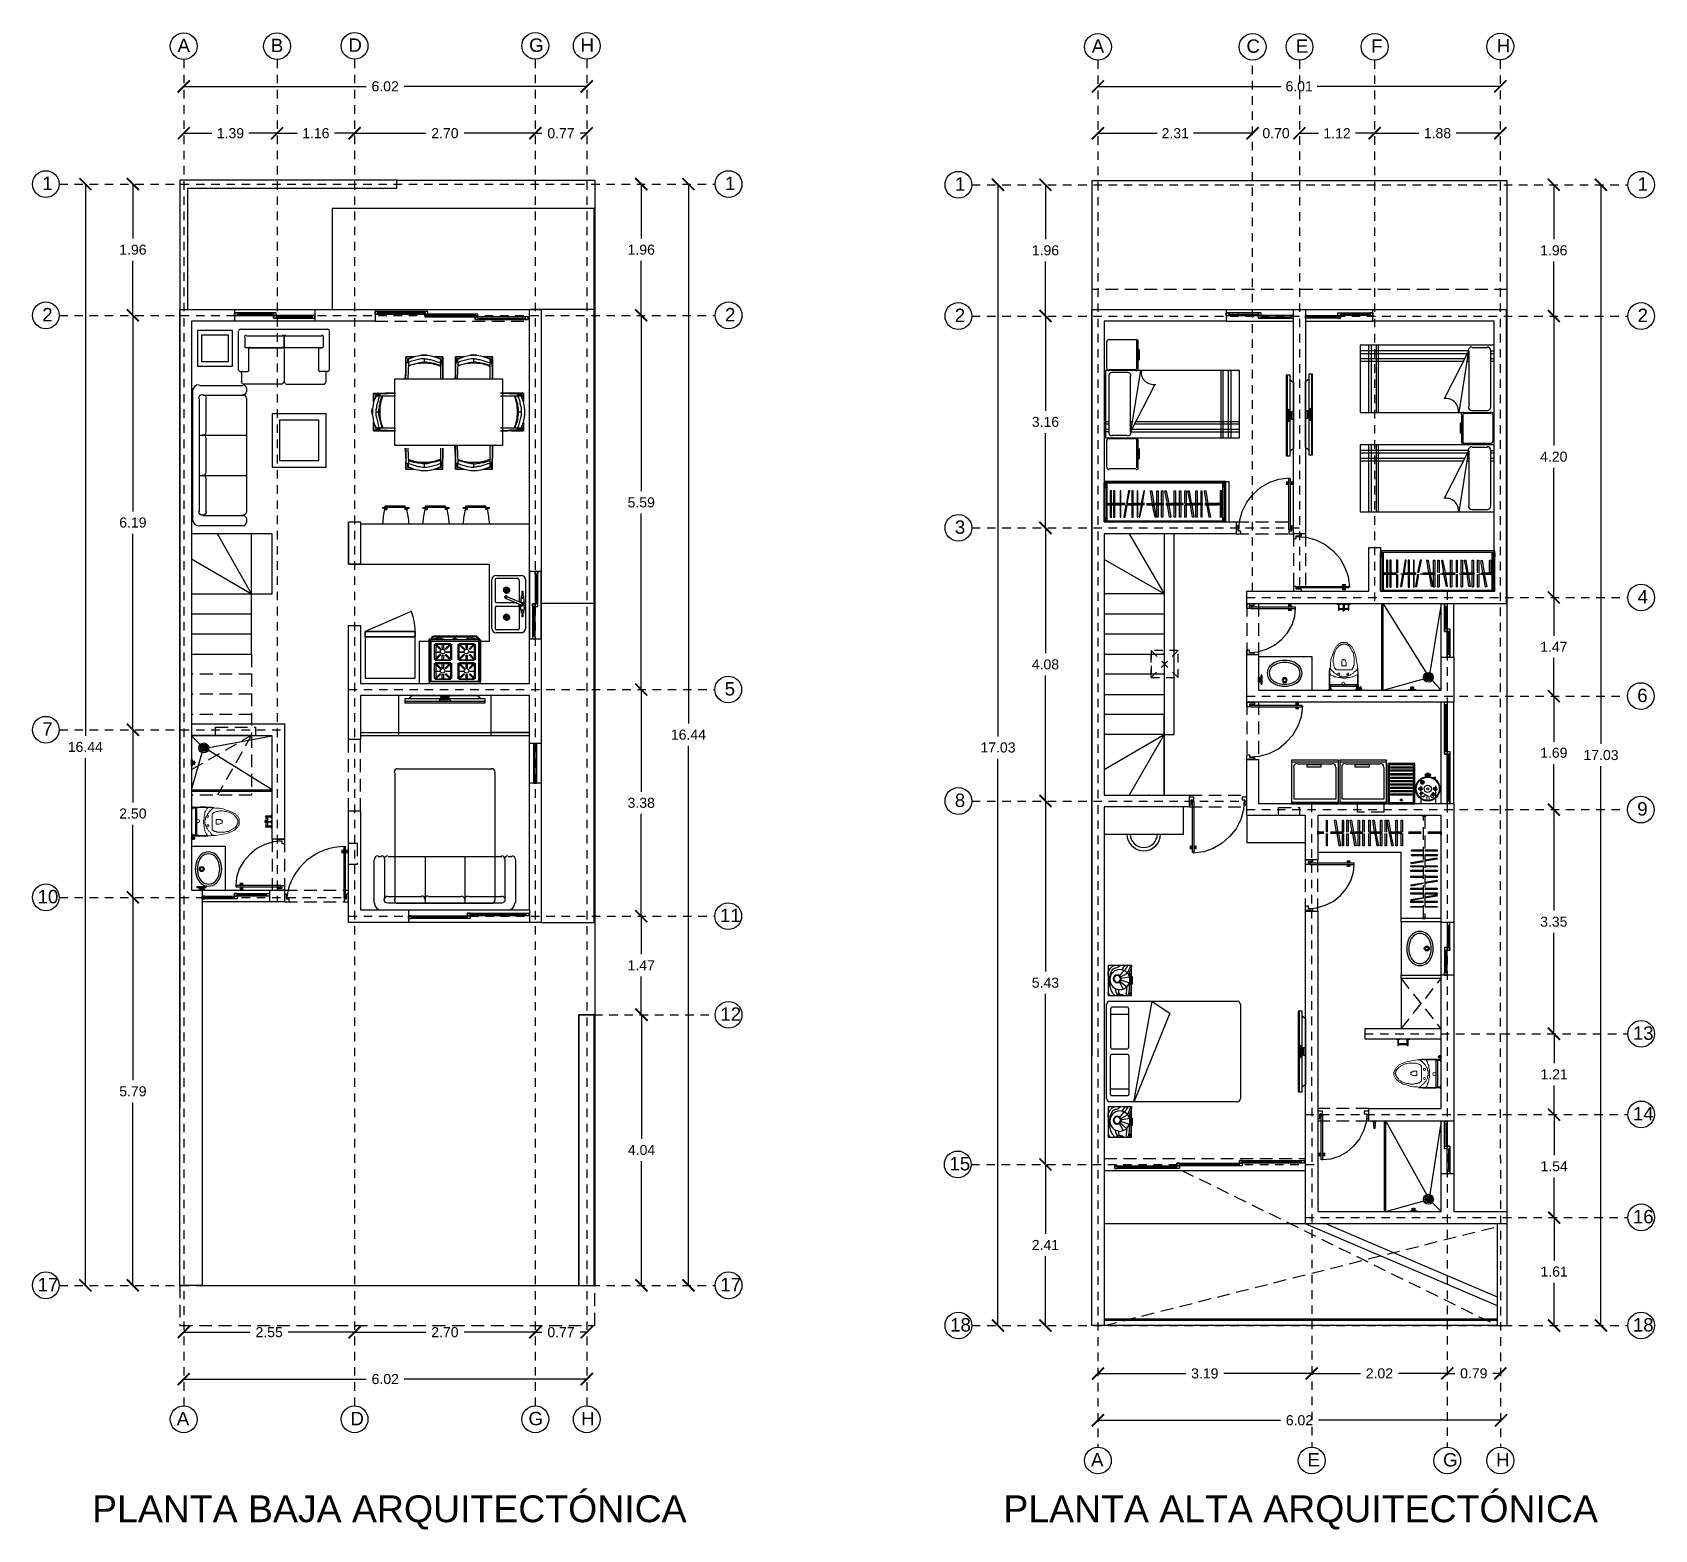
# Model space of a CAD drawing. Header units: metres. Extents: x -5 to 105, y 23 to 139.
# Drawn here: x 22.56 to 46.79, y 116.49 to 138.84 of the extents above; entities that cross this region are included whole.
import ezdxf

# ---------------------------------------------------------------- set-up
doc = ezdxf.new("R2010")
doc.units = ezdxf.units.M
doc.linetypes.add('DASHED2', pattern=[9.525, 6.35, -3.175])
for name, color, linetype in [('Carpinteria', 32, 'Continuous'), ('Cotas', 1, 'Continuous'), ('Ejes', 30, 'DASHED2'), ('Escalera', 252, 'Continuous'), ('Mobiliario Cocina', 43, 'Continuous'), ('Muebles', 41, 'Continuous'), ('Muebles Baño', 42, 'Continuous'), ('Muros', 8, 'Continuous'), ('PDF2_Losa', 251, 'Continuous'), ('Proyecciones', 254, 'DASHED2'), ('Proyecciones Cubos de Luz', 254, 'DASHED2'), ('Puertas', 33, 'Continuous'), ('Textos', 7, 'Continuous'), ('Ventanas', 4, 'Continuous')]:
    doc.layers.add(name, color=color, linetype=linetype)
doc.styles.get("Standard").update_dxf_attribs({"font": 'arial.ttf'})
doc.dimstyles.new('Cotas', dxfattribs={"dimtxt": 0.15, "dimasz": 0.18, "dimexe": 0.18, "dimexo": 0.0625, "dimgap": 0.09, "dimtad": 0, "dimtih": 1, "dimtoh": 1, "dimzin": 0, "dimdsep": 46, "dimtxsty": 'Standard', "dimblk": 'ARCHTICK', "dimcen": 0.09, "dimse1": 1, "dimse2": 1, "dimclre": 30, "dimadec": 0, "dimazin": 0, "dimtfac": 1, "dimtofl": 0, "dimtmove": 0, "dimatfit": 3, "dimfxl": 1, "dimtolj": 1, "dimtzin": 0, "dimarcsym": 0})

msp = doc.modelspace()

# ---------------------------------------------------------------- texts
at = {"layer": 'Cotas', "char_height": 0.2, "attachment_point": 1}
for s, insert in [('A', (24.7274, 138.7489)), ('B', (26.1214, 138.7489)), ('D', (27.279, 138.7536)), ('G', (29.9785, 138.7536)), ('H', (30.7468, 138.7536)), ('A', (38.3815, 138.7391)), ('C', (40.692, 138.7391)), ('E', (41.4301, 138.7391)), ('F', (42.5533, 138.7391)), ('H', (44.4301, 138.7438)), ('1', (22.707, 136.6898)), ('1', (32.904, 136.6898)), ('1', (36.3365, 136.68)), ('1', (46.5335, 136.68)), ('2', (22.707, 134.7293)), ('2', (32.904, 134.7293)), ('2', (36.3365, 134.7194)), ('2', (46.5335, 134.7194)), ('3', (36.3365, 131.5569)), ('4', (46.5335, 130.5175)), ('5', (32.8991, 129.1432)), ('6', (46.5286, 129.0447)), ('7', (22.707, 128.5422)), ('8', (36.3365, 127.4782)), ('9', (46.5286, 127.3501)), ('10', (22.6368, 126.0398)), ('11', (32.8288, 125.759)), ('12', (32.8338, 124.2861)), ('13', (46.4627, 124.0023)), ('14', (46.4627, 122.7986)), ('15', (36.2558, 122.0518)), ('16', (46.4627, 121.2617)), ('17', (22.6368, 120.2468)), ('17', (32.8338, 120.2468)), ('18', (36.2657, 119.6468)), ('18', (46.4627, 119.6468)), ('A', (24.7162, 118.2468)), ('D', (27.3094, 118.2468)), ('G', (29.9686, 118.2468)), ('H', (30.7556, 118.2468)), ('A', (38.3704, 117.6313)), ('E', (41.604, 117.6313)), ('G', (43.6286, 117.6313)), ('H', (44.4218, 117.6313))]:
    msp.add_mtext_dynamic_manual_height_columns(s, width=0.39978, gutter_width=12.5, heights=[0], dxfattribs=dict(at, insert=insert))
at = {"layer": 'Textos', "char_height": 0.4, "attachment_point": 1}
for s, insert in [('PLANTA BAJA ARQUITECTÓNICA', (23.4517, 116.9997)), ('PLANTA ALTA ARQUITECTÓNICA', (37.0619, 116.9997))]:
    msp.add_mtext_dynamic_manual_height_columns(s, width=10.004826, gutter_width=3.5698, heights=[0.4231], dxfattribs=dict(at, insert=insert))

# ---------------------------------------------------------------- blocks, each defined once
blk = doc.blocks.new('_ArchTick')
at = {"color": 0, "linetype": 'ByBlock', "const_width": 0.15}
blk.add_lwpolyline([(-0.5, -0.5), (0.5, 0.5)], dxfattribs=at)
blk = doc.blocks.new('*D51')
at = {"layer": 'Cotas', "color": 0, "lineweight": -2, "ltscale": 0.03, "transparency": 16777216}
for p, q in [((24.061, 125.929), (24.061, 123.199)), ((24.061, 120.136), (24.061, 122.866))]:
    blk.add_line(p, q, dxfattribs=at)
at = {"layer": 'Defpoints', "color": 0, "ltscale": 0.03, "transparency": 16777216}
for p in [(24.061, 125.929), (25.096, 125.929), (24.761, 120.136)]:
    blk.add_point(p, dxfattribs=at)
at = {"layer": 'Cotas', "color": 0, "lineweight": -2, "ltscale": 0.03, "transparency": 16777216, "xscale": 0.18, "yscale": 0.18, "zscale": 0.18}
for p, rotation in [((24.061, 125.929), 90), ((24.061, 120.136), 270)]:
    blk.add_blockref('_ArchTick', p, dxfattribs=dict(at, rotation=rotation))
at = {"layer": 'Cotas', "color": 0, "ltscale": 0.03, "transparency": 16777216, "insert": (24.061, 123.033), "char_height": 0.15, "attachment_point": 5}
blk.add_mtext('\\A1;5.79', dxfattribs=at)
blk = doc.blocks.new('*D52')
at = {"layer": 'Cotas', "color": 0, "lineweight": -2, "ltscale": 0.03, "transparency": 16777216}
for p, q in [((24.061, 128.431), (24.061, 127.347)), ((24.061, 125.929), (24.061, 127.014))]:
    blk.add_line(p, q, dxfattribs=at)
at = {"layer": 'Defpoints', "color": 0, "ltscale": 0.03, "transparency": 16777216}
for p in [(24.061, 128.431), (24.938, 128.431), (25.096, 125.929)]:
    blk.add_point(p, dxfattribs=at)
at = {"layer": 'Cotas', "color": 0, "lineweight": -2, "ltscale": 0.03, "transparency": 16777216, "xscale": 0.18, "yscale": 0.18, "zscale": 0.18}
for p, rotation in [((24.061, 128.431), 90), ((24.061, 125.929), 270)]:
    blk.add_blockref('_ArchTick', p, dxfattribs=dict(at, rotation=rotation))
at = {"layer": 'Cotas', "color": 0, "ltscale": 0.03, "transparency": 16777216, "insert": (24.061, 127.18), "char_height": 0.15, "attachment_point": 5}
blk.add_mtext('\\A1;2.50', dxfattribs=at)
blk = doc.blocks.new('*D53')
at = {"layer": 'Cotas', "color": 0, "lineweight": -2, "ltscale": 0.03, "transparency": 16777216}
for p, q in [((24.061, 134.619), (24.061, 131.692)), ((24.061, 128.431), (24.061, 131.358))]:
    blk.add_line(p, q, dxfattribs=at)
at = {"layer": 'Defpoints', "color": 0, "ltscale": 0.03, "transparency": 16777216}
for p in [(24.061, 134.619), (25.578, 134.619), (25.096, 128.431)]:
    blk.add_point(p, dxfattribs=at)
at = {"layer": 'Cotas', "color": 0, "lineweight": -2, "ltscale": 0.03, "transparency": 16777216, "xscale": 0.18, "yscale": 0.18, "zscale": 0.18}
for p, rotation in [((24.061, 134.619), 90), ((24.061, 128.431), 270)]:
    blk.add_blockref('_ArchTick', p, dxfattribs=dict(at, rotation=rotation))
at = {"layer": 'Cotas', "color": 0, "ltscale": 0.03, "transparency": 16777216, "insert": (24.061, 131.525), "char_height": 0.15, "attachment_point": 5}
blk.add_mtext('\\A1;6.19', dxfattribs=at)
blk = doc.blocks.new('*D54')
at = {"layer": 'Cotas', "color": 0, "lineweight": -2, "ltscale": 0.03, "transparency": 16777216}
for p, q in [((24.061, 136.579), (24.061, 135.765)), ((24.061, 134.619), (24.061, 135.432))]:
    blk.add_line(p, q, dxfattribs=at)
at = {"layer": 'Defpoints', "color": 0, "ltscale": 0.03, "transparency": 16777216}
for p in [(24.061, 136.579), (24.761, 136.579), (24.761, 134.619)]:
    blk.add_point(p, dxfattribs=at)
at = {"layer": 'Cotas', "color": 0, "lineweight": -2, "ltscale": 0.03, "transparency": 16777216, "xscale": 0.18, "yscale": 0.18, "zscale": 0.18}
for p, rotation in [((24.061, 136.579), 90), ((24.061, 134.619), 270)]:
    blk.add_blockref('_ArchTick', p, dxfattribs=dict(at, rotation=rotation))
at = {"layer": 'Cotas', "color": 0, "ltscale": 0.03, "transparency": 16777216, "insert": (24.061, 135.599), "char_height": 0.15, "attachment_point": 5}
blk.add_mtext('\\A1;1.96', dxfattribs=at)
blk = doc.blocks.new('*D55')
at = {"layer": 'Cotas', "color": 0, "lineweight": -2, "ltscale": 0.03, "transparency": 16777216}
for p, q in [((23.351, 136.579), (23.351, 128.342)), ((23.351, 120.136), (23.351, 128.009))]:
    blk.add_line(p, q, dxfattribs=at)
at = {"layer": 'Defpoints', "color": 0, "ltscale": 0.03, "transparency": 16777216}
for p in [(23.351, 136.579), (23.351, 136.579), (24.061, 120.136)]:
    blk.add_point(p, dxfattribs=at)
at = {"layer": 'Cotas', "color": 0, "lineweight": -2, "ltscale": 0.03, "transparency": 16777216, "xscale": 0.18, "yscale": 0.18, "zscale": 0.18}
for p, rotation in [((23.351, 136.579), 90), ((23.351, 120.136), 270)]:
    blk.add_blockref('_ArchTick', p, dxfattribs=dict(at, rotation=rotation))
at = {"layer": 'Cotas', "color": 0, "ltscale": 0.03, "transparency": 16777216, "insert": (23.351, 128.175), "char_height": 0.15, "attachment_point": 5}
blk.add_mtext('\\A1;16.44', dxfattribs=at)
blk = doc.blocks.new('*D56')
at = {"layer": 'Cotas', "color": 0, "lineweight": -2, "ltscale": 0.03, "transparency": 16777216}
for p, q in [((31.658, 124.175), (31.658, 122.322)), ((31.658, 120.136), (31.658, 121.989))]:
    blk.add_line(p, q, dxfattribs=at)
at = {"layer": 'Defpoints', "color": 0, "ltscale": 0.03, "transparency": 16777216}
for p in [(30.948, 124.175), (30.958, 120.136), (31.658, 120.136)]:
    blk.add_point(p, dxfattribs=at)
at = {"layer": 'Cotas', "color": 0, "lineweight": -2, "ltscale": 0.03, "transparency": 16777216, "xscale": 0.18, "yscale": 0.18, "zscale": 0.18}
for p, rotation in [((31.658, 124.175), 90), ((31.658, 120.136), 270)]:
    blk.add_blockref('_ArchTick', p, dxfattribs=dict(at, rotation=rotation))
at = {"layer": 'Cotas', "color": 0, "ltscale": 0.03, "transparency": 16777216, "insert": (31.658, 122.156), "char_height": 0.15, "attachment_point": 5}
blk.add_mtext('\\A1;4.04', dxfattribs=at)
blk = doc.blocks.new('*D57')
at = {"layer": 'Cotas', "color": 0, "lineweight": -2, "ltscale": 0.03, "transparency": 16777216}
for p, q in [((31.653, 125.648), (31.653, 125.08)), ((31.653, 124.18), (31.653, 124.749))]:
    blk.add_line(p, q, dxfattribs=at)
at = {"layer": 'Defpoints', "color": 0, "ltscale": 0.03, "transparency": 16777216}
for p in [(29.982, 125.648), (30.953, 124.18), (31.653, 124.18)]:
    blk.add_point(p, dxfattribs=at)
at = {"layer": 'Cotas', "color": 0, "lineweight": -2, "ltscale": 0.03, "transparency": 16777216, "xscale": 0.18, "yscale": 0.18, "zscale": 0.18}
for p, rotation in [((31.653, 125.648), 90), ((31.653, 124.18), 270)]:
    blk.add_blockref('_ArchTick', p, dxfattribs=dict(at, rotation=rotation))
at = {"layer": 'Cotas', "color": 0, "ltscale": 0.03, "transparency": 16777216, "insert": (31.653, 124.914), "char_height": 0.15, "attachment_point": 5}
blk.add_mtext('\\A1;1.47', dxfattribs=at)
blk = doc.blocks.new('*D58')
at = {"layer": 'Cotas', "color": 0, "lineweight": -2, "ltscale": 0.03, "transparency": 16777216}
for p, q in [((31.653, 129.032), (31.653, 127.507)), ((31.653, 125.648), (31.653, 127.174))]:
    blk.add_line(p, q, dxfattribs=at)
at = {"layer": 'Defpoints', "color": 0, "ltscale": 0.03, "transparency": 16777216}
for p in [(27.283, 129.032), (30.953, 125.648), (31.653, 125.648)]:
    blk.add_point(p, dxfattribs=at)
at = {"layer": 'Cotas', "color": 0, "lineweight": -2, "ltscale": 0.03, "transparency": 16777216, "xscale": 0.18, "yscale": 0.18, "zscale": 0.18}
for p, rotation in [((31.653, 129.032), 90), ((31.653, 125.648), 270)]:
    blk.add_blockref('_ArchTick', p, dxfattribs=dict(at, rotation=rotation))
at = {"layer": 'Cotas', "color": 0, "ltscale": 0.03, "transparency": 16777216, "insert": (31.653, 127.34), "char_height": 0.15, "attachment_point": 5}
blk.add_mtext('\\A1;3.38', dxfattribs=at)
blk = doc.blocks.new('*D59')
at = {"layer": 'Cotas', "color": 0, "lineweight": -2, "ltscale": 0.03, "transparency": 16777216}
for p, q in [((31.653, 134.619), (31.653, 131.992)), ((31.653, 129.032), (31.653, 131.659))]:
    blk.add_line(p, q, dxfattribs=at)
at = {"layer": 'Defpoints', "color": 0, "ltscale": 0.03, "transparency": 16777216}
for p in [(29.982, 134.619), (30.953, 129.032), (31.653, 129.032)]:
    blk.add_point(p, dxfattribs=at)
at = {"layer": 'Cotas', "color": 0, "lineweight": -2, "ltscale": 0.03, "transparency": 16777216, "xscale": 0.18, "yscale": 0.18, "zscale": 0.18}
for p, rotation in [((31.653, 134.619), 90), ((31.653, 129.032), 270)]:
    blk.add_blockref('_ArchTick', p, dxfattribs=dict(at, rotation=rotation))
at = {"layer": 'Cotas', "color": 0, "ltscale": 0.03, "transparency": 16777216, "insert": (31.653, 131.825), "char_height": 0.15, "attachment_point": 5}
blk.add_mtext('\\A1;5.59', dxfattribs=at)
blk = doc.blocks.new('*D60')
at = {"layer": 'Cotas', "color": 0, "lineweight": -2, "ltscale": 0.03, "transparency": 16777216}
for p, q in [((31.653, 136.579), (31.653, 135.765)), ((31.653, 134.619), (31.653, 135.432))]:
    blk.add_line(p, q, dxfattribs=at)
at = {"layer": 'Defpoints', "color": 0, "ltscale": 0.03, "transparency": 16777216}
for p in [(30.958, 136.579), (30.953, 134.619), (31.653, 134.619)]:
    blk.add_point(p, dxfattribs=at)
at = {"layer": 'Cotas', "color": 0, "lineweight": -2, "ltscale": 0.03, "transparency": 16777216, "xscale": 0.18, "yscale": 0.18, "zscale": 0.18}
for p, rotation in [((31.653, 136.579), 90), ((31.653, 134.619), 270)]:
    blk.add_blockref('_ArchTick', p, dxfattribs=dict(at, rotation=rotation))
at = {"layer": 'Cotas', "color": 0, "ltscale": 0.03, "transparency": 16777216, "insert": (31.653, 135.599), "char_height": 0.15, "attachment_point": 5}
blk.add_mtext('\\A1;1.96', dxfattribs=at)
blk = doc.blocks.new('*D61')
at = {"layer": 'Cotas', "color": 0, "lineweight": -2, "ltscale": 0.03, "transparency": 16777216}
for p, q in [((32.358, 136.579), (32.358, 128.524)), ((32.358, 120.136), (32.358, 128.191))]:
    blk.add_line(p, q, dxfattribs=at)
at = {"layer": 'Defpoints', "color": 0, "ltscale": 0.03, "transparency": 16777216}
for p in [(31.653, 136.579), (32.358, 136.579), (31.783, 120.136)]:
    blk.add_point(p, dxfattribs=at)
at = {"layer": 'Cotas', "color": 0, "lineweight": -2, "ltscale": 0.03, "transparency": 16777216, "xscale": 0.18, "yscale": 0.18, "zscale": 0.18}
for p, rotation in [((32.358, 136.579), 90), ((32.358, 120.136), 270)]:
    blk.add_blockref('_ArchTick', p, dxfattribs=dict(at, rotation=rotation))
at = {"layer": 'Cotas', "color": 0, "ltscale": 0.03, "transparency": 16777216, "insert": (32.358, 128.358), "char_height": 0.15, "attachment_point": 5}
blk.add_mtext('\\A1;16.44', dxfattribs=at)
blk = doc.blocks.new('*D74')
at = {"layer": 'Cotas', "color": 0, "lineweight": -2, "transparency": 16777216}
for p, q in [((27.372, 119.436), (28.435, 119.436)), ((30.071, 119.436), (29.007, 119.436))]:
    blk.add_line(p, q, dxfattribs=at)
at = {"layer": 'Defpoints', "color": 0, "transparency": 16777216}
for p in [(27.372, 119.436), (30.071, 119.436), (30.071, 119.436)]:
    blk.add_point(p, dxfattribs=at)
at = {"layer": 'Cotas', "color": 0, "lineweight": -2, "transparency": 16777216, "xscale": 0.18, "yscale": 0.18, "zscale": 0.18, "rotation": 180}
blk.add_blockref('_ArchTick', (27.372, 119.436), dxfattribs=at)
at = {"layer": 'Cotas', "color": 0, "lineweight": -2, "transparency": 16777216, "xscale": 0.18, "yscale": 0.18, "zscale": 0.18}
blk.add_blockref('_ArchTick', (30.071, 119.436), dxfattribs=at)
at = {"layer": 'Cotas', "color": 0, "transparency": 16777216, "insert": (28.721, 119.436), "char_height": 0.15, "attachment_point": 5}
blk.add_mtext('\\A1;2.70', dxfattribs=at)
blk = doc.blocks.new('*D75')
at = {"layer": 'Cotas', "color": 0, "lineweight": -2, "transparency": 16777216}
for p, q in [((24.82, 119.436), (25.809, 119.436)), ((27.372, 119.436), (26.382, 119.436))]:
    blk.add_line(p, q, dxfattribs=at)
at = {"layer": 'Defpoints', "color": 0, "transparency": 16777216}
for p in [(24.82, 119.436), (27.372, 119.436), (27.372, 119.436)]:
    blk.add_point(p, dxfattribs=at)
at = {"layer": 'Cotas', "color": 0, "lineweight": -2, "transparency": 16777216, "xscale": 0.18, "yscale": 0.18, "zscale": 0.18, "rotation": 180}
blk.add_blockref('_ArchTick', (24.82, 119.436), dxfattribs=at)
at = {"layer": 'Cotas', "color": 0, "lineweight": -2, "transparency": 16777216, "xscale": 0.18, "yscale": 0.18, "zscale": 0.18}
blk.add_blockref('_ArchTick', (27.372, 119.436), dxfattribs=at)
at = {"layer": 'Cotas', "color": 0, "transparency": 16777216, "insert": (26.096, 119.436), "char_height": 0.15, "attachment_point": 5}
blk.add_mtext('\\A1;2.55', dxfattribs=at)
blk = doc.blocks.new('*D76')
at = {"layer": 'Cotas', "color": 0, "lineweight": -2, "transparency": 16777216}
for p, q in [((24.82, 118.736), (27.545, 118.736)), ((30.839, 118.736), (28.114, 118.736))]:
    blk.add_line(p, q, dxfattribs=at)
at = {"layer": 'Defpoints', "color": 0, "transparency": 16777216}
for p in [(24.82, 118.736), (30.839, 118.736), (30.839, 118.736)]:
    blk.add_point(p, dxfattribs=at)
at = {"layer": 'Cotas', "color": 0, "lineweight": -2, "transparency": 16777216, "xscale": 0.18, "yscale": 0.18, "zscale": 0.18, "rotation": 180}
blk.add_blockref('_ArchTick', (24.82, 118.736), dxfattribs=at)
at = {"layer": 'Cotas', "color": 0, "lineweight": -2, "transparency": 16777216, "xscale": 0.18, "yscale": 0.18, "zscale": 0.18}
blk.add_blockref('_ArchTick', (30.839, 118.736), dxfattribs=at)
at = {"layer": 'Cotas', "color": 0, "transparency": 16777216, "insert": (27.83, 118.736), "char_height": 0.15, "attachment_point": 5}
blk.add_mtext('\\A1;6.02', dxfattribs=at)
blk = doc.blocks.new('*D77')
at = {"layer": 'Cotas', "color": 0, "lineweight": -2, "transparency": 16777216}
for p, q in [((24.82, 138.038), (27.545, 138.038)), ((30.839, 138.038), (28.114, 138.038))]:
    blk.add_line(p, q, dxfattribs=at)
at = {"layer": 'Defpoints', "color": 0, "transparency": 16777216}
for p in [(24.82, 138.038), (30.839, 138.038), (30.839, 138.038)]:
    blk.add_point(p, dxfattribs=at)
at = {"layer": 'Cotas', "color": 0, "lineweight": -2, "transparency": 16777216, "xscale": 0.18, "yscale": 0.18, "zscale": 0.18, "rotation": 180}
blk.add_blockref('_ArchTick', (24.82, 138.038), dxfattribs=at)
at = {"layer": 'Cotas', "color": 0, "lineweight": -2, "transparency": 16777216, "xscale": 0.18, "yscale": 0.18, "zscale": 0.18}
blk.add_blockref('_ArchTick', (30.839, 138.038), dxfattribs=at)
at = {"layer": 'Cotas', "color": 0, "transparency": 16777216, "insert": (27.829, 138.038), "char_height": 0.15, "attachment_point": 5}
blk.add_mtext('\\A1;6.02', dxfattribs=at)
blk = doc.blocks.new('*D78')
at = {"layer": 'Cotas', "color": 0, "lineweight": -2, "transparency": 16777216}
for p, q in [((30.071, 119.436), (30.17, 119.436)), ((30.839, 119.436), (30.74, 119.436))]:
    blk.add_line(p, q, dxfattribs=at)
at = {"layer": 'Defpoints', "color": 0, "transparency": 16777216}
for p in [(30.071, 119.436), (30.839, 119.436), (30.839, 119.436)]:
    blk.add_point(p, dxfattribs=at)
at = {"layer": 'Cotas', "color": 0, "lineweight": -2, "transparency": 16777216, "xscale": 0.18, "yscale": 0.18, "zscale": 0.18, "rotation": 180}
blk.add_blockref('_ArchTick', (30.071, 119.436), dxfattribs=at)
at = {"layer": 'Cotas', "color": 0, "lineweight": -2, "transparency": 16777216, "xscale": 0.18, "yscale": 0.18, "zscale": 0.18}
blk.add_blockref('_ArchTick', (30.839, 119.436), dxfattribs=at)
at = {"layer": 'Cotas', "color": 0, "transparency": 16777216, "insert": (30.455, 119.436), "char_height": 0.15, "attachment_point": 5}
blk.add_mtext('\\A1;0.77', dxfattribs=at)
blk = doc.blocks.new('*D81')
at = {"layer": 'Cotas', "color": 0, "lineweight": -2, "ltscale": 0.03, "transparency": 16777216}
for p, q in [((24.82, 137.338), (25.239, 137.338)), ((26.214, 137.338), (25.795, 137.338))]:
    blk.add_line(p, q, dxfattribs=at)
at = {"layer": 'Defpoints', "color": 0, "ltscale": 0.03, "transparency": 16777216}
for p in [(26.214, 137.338), (24.82, 136.638), (26.214, 136.638)]:
    blk.add_point(p, dxfattribs=at)
at = {"layer": 'Cotas', "color": 0, "lineweight": -2, "ltscale": 0.03, "transparency": 16777216, "xscale": 0.18, "yscale": 0.18, "zscale": 0.18, "rotation": 180}
blk.add_blockref('_ArchTick', (24.82, 137.338), dxfattribs=at)
at = {"layer": 'Cotas', "color": 0, "lineweight": -2, "ltscale": 0.03, "transparency": 16777216, "xscale": 0.18, "yscale": 0.18, "zscale": 0.18}
blk.add_blockref('_ArchTick', (26.214, 137.338), dxfattribs=at)
at = {"layer": 'Cotas', "color": 0, "ltscale": 0.03, "transparency": 16777216, "insert": (25.517, 137.338), "char_height": 0.15, "attachment_point": 5}
blk.add_mtext('\\A1;1.39', dxfattribs=at)
blk = doc.blocks.new('*D82')
at = {"layer": 'Cotas', "color": 0, "lineweight": -2, "ltscale": 0.03, "transparency": 16777216}
for p, q in [((26.214, 137.338), (26.515, 137.338)), ((27.372, 137.338), (27.07, 137.338))]:
    blk.add_line(p, q, dxfattribs=at)
at = {"layer": 'Defpoints', "color": 0, "ltscale": 0.03, "transparency": 16777216}
for p in [(27.372, 137.338), (26.214, 136.638), (27.372, 136.638)]:
    blk.add_point(p, dxfattribs=at)
at = {"layer": 'Cotas', "color": 0, "lineweight": -2, "ltscale": 0.03, "transparency": 16777216, "xscale": 0.18, "yscale": 0.18, "zscale": 0.18, "rotation": 180}
blk.add_blockref('_ArchTick', (26.214, 137.338), dxfattribs=at)
at = {"layer": 'Cotas', "color": 0, "lineweight": -2, "ltscale": 0.03, "transparency": 16777216, "xscale": 0.18, "yscale": 0.18, "zscale": 0.18}
blk.add_blockref('_ArchTick', (27.372, 137.338), dxfattribs=at)
at = {"layer": 'Cotas', "color": 0, "ltscale": 0.03, "transparency": 16777216, "insert": (26.793, 137.338), "char_height": 0.15, "attachment_point": 5}
blk.add_mtext('\\A1;1.16', dxfattribs=at)
blk = doc.blocks.new('*D83')
at = {"layer": 'Cotas', "color": 0, "lineweight": -2, "ltscale": 0.03, "transparency": 16777216}
for p, q in [((27.372, 137.338), (28.435, 137.338)), ((30.071, 137.338), (29.007, 137.338))]:
    blk.add_line(p, q, dxfattribs=at)
at = {"layer": 'Defpoints', "color": 0, "ltscale": 0.03, "transparency": 16777216}
for p in [(30.071, 137.338), (27.372, 136.638), (30.071, 136.638)]:
    blk.add_point(p, dxfattribs=at)
at = {"layer": 'Cotas', "color": 0, "lineweight": -2, "ltscale": 0.03, "transparency": 16777216, "xscale": 0.18, "yscale": 0.18, "zscale": 0.18, "rotation": 180}
blk.add_blockref('_ArchTick', (27.372, 137.338), dxfattribs=at)
at = {"layer": 'Cotas', "color": 0, "lineweight": -2, "ltscale": 0.03, "transparency": 16777216, "xscale": 0.18, "yscale": 0.18, "zscale": 0.18}
blk.add_blockref('_ArchTick', (30.071, 137.338), dxfattribs=at)
at = {"layer": 'Cotas', "color": 0, "ltscale": 0.03, "transparency": 16777216, "insert": (28.721, 137.338), "char_height": 0.15, "attachment_point": 5}
blk.add_mtext('\\A1;2.70', dxfattribs=at)
blk = doc.blocks.new('*D84')
at = {"layer": 'Cotas', "color": 0, "lineweight": -2, "ltscale": 0.03, "transparency": 16777216}
for p, q in [((30.071, 137.338), (30.17, 137.338)), ((30.839, 137.338), (30.74, 137.338))]:
    blk.add_line(p, q, dxfattribs=at)
at = {"layer": 'Defpoints', "color": 0, "ltscale": 0.03, "transparency": 16777216}
for p in [(30.839, 137.338), (30.071, 136.638), (30.839, 136.638)]:
    blk.add_point(p, dxfattribs=at)
at = {"layer": 'Cotas', "color": 0, "lineweight": -2, "ltscale": 0.03, "transparency": 16777216, "xscale": 0.18, "yscale": 0.18, "zscale": 0.18, "rotation": 180}
blk.add_blockref('_ArchTick', (30.071, 137.338), dxfattribs=at)
at = {"layer": 'Cotas', "color": 0, "lineweight": -2, "ltscale": 0.03, "transparency": 16777216, "xscale": 0.18, "yscale": 0.18, "zscale": 0.18}
blk.add_blockref('_ArchTick', (30.839, 137.338), dxfattribs=at)
at = {"layer": 'Cotas', "color": 0, "ltscale": 0.03, "transparency": 16777216, "insert": (30.455, 137.338), "char_height": 0.15, "attachment_point": 5}
blk.add_mtext('\\A1;0.77', dxfattribs=at)
blk = doc.blocks.new('Sill1')
at = {"lineweight": 25}
for points in [[(45.486, 139.67), (45.486, 138.862), (45.486, 137.769)], [(46.934, 139.72), (45.535, 139.72)], [(46.983, 137.769), (46.983, 138.882), (46.983, 139.67)], [(45.18, 137.72), (45.18, 138.37)], [(45.239, 138.419), (45.289, 138.419)], [(45.338, 137.769), (45.338, 138.37)], [(45.387, 138.419), (47.082, 138.419)], [(45.939, 138.419), (45.939, 137.769), (45.939, 137.72)], [(46.53, 138.419), (46.53, 137.769), (46.53, 137.72)], [(47.131, 138.37), (47.131, 137.769)], [(47.18, 138.419), (47.239, 138.419)], [(47.289, 138.37), (47.289, 137.72)], [(45.89, 137.818), (45.387, 137.818)], [(47.082, 137.72), (45.387, 137.72)], [(45.535, 137.72), (46.934, 137.72)], [(46.481, 137.818), (45.988, 137.818)], [(47.082, 137.818), (46.589, 137.818)]]:
    blk.add_lwpolyline(points, dxfattribs=at)
for points in [[(45.382, 137.72, -0.414214), (45.328, 137.774, -0.414214), (45.382, 137.828)], [(46.476, 137.828, -0.414214), (46.53, 137.774, -0.414214), (46.584, 137.828)], [(47.077, 137.828, -0.414214), (47.131, 137.774, -0.414214), (47.077, 137.72)]]:
    blk.add_lwpolyline(points, format="xyb", dxfattribs=at)
for centre, radius, start, end in [((45.53, 139.675), 0.0542, 89.9995, 180.0005), ((46.929, 139.675), 0.0542, 359.9995, 90.0005), ((45.235, 138.375), 0.0542, 89.9999, 180.0001), ((45.284, 138.375), 0.0542, 359.9999, 90.0001), ((45.382, 138.375), 0.0542, 89.9999, 180.0001), ((47.077, 138.375), 0.0542, 359.9999, 90.0001), ((47.175, 138.375), 0.0542, 89.9999, 180.0001), ((47.234, 138.375), 0.0542, 359.9999, 90.0001), ((45.284, 137.724), 0.103, 180, 270), ((45.53, 137.774), 0.0542, 179.9995, 270.0005), ((45.885, 137.774), 0.0542, 359.9999, 90.0001), ((45.983, 137.774), 0.0542, 89.9999, 180.0001), ((46.929, 137.774), 0.0542, 269.9995, 0.0005), ((47.175, 137.724), 0.103, 270, 0)]:
    blk.add_arc(centre, radius, start, end, dxfattribs=at)
blk = doc.blocks.new('Coc1')
at = {"lineweight": 25}
for points in [[(45.781, 145.877), (45.653, 145.877), (45.771, 145.877)], [(45.653, 145.769), (45.653, 145.877), (45.653, 145.7)], [(45.653, 145.877), (45.653, 145.877)], [(46.175, 145.838), (46.126, 145.857), (46.077, 145.877), (46.028, 145.887), (45.978, 145.897), (45.88, 145.897), (45.831, 145.887), (45.771, 145.877), (45.732, 145.857), (45.683, 145.838), (45.683, 145.788), (45.683, 145.847), (45.702, 145.847), (45.673, 145.847)], [(45.683, 145.847), (45.673, 145.847), (45.673, 145.788)], [(45.929, 145.847), (45.88, 145.847), (45.84, 145.838), (45.801, 145.828), (45.762, 145.818), (45.722, 145.808), (45.683, 145.788), (45.683, 145.838)], [(46.166, 145.749), (46.136, 145.759), (46.106, 145.769), (46.077, 145.779), (46.047, 145.779), (46.018, 145.788), (45.988, 145.788), (45.959, 145.798), (45.929, 145.798), (45.929, 145.808), (45.929, 145.828), (45.929, 145.847), (45.959, 145.847), (45.988, 145.838), (46.018, 145.838), (46.047, 145.828), (46.077, 145.818), (46.106, 145.808), (46.136, 145.798), (46.166, 145.788), (46.175, 145.838), (46.175, 145.788)], [(46.205, 145.877), (46.067, 145.877)], [(46.077, 145.877), (46.195, 145.877), (46.195, 145.769)], [(46.156, 145.847), (46.175, 145.847), (46.146, 145.847)], [(46.175, 145.847), (46.175, 145.847)], [(46.175, 145.847), (46.175, 145.788), (46.175, 145.847)], [(46.195, 145.877), (46.205, 145.877), (46.205, 145.7)], [(46.52, 145.877), (46.392, 145.877), (46.51, 145.877)], [(46.392, 145.769), (46.392, 145.877), (46.392, 145.7)], [(46.392, 145.877), (46.392, 145.877)], [(46.422, 145.847), (46.412, 145.847), (46.412, 145.788)], [(46.451, 145.847), (46.412, 145.847)], [(46.914, 145.838), (46.865, 145.857), (46.816, 145.877), (46.767, 145.887), (46.717, 145.897), (46.619, 145.897), (46.569, 145.887), (46.52, 145.877), (46.471, 145.857), (46.422, 145.838), (46.422, 145.788), (46.422, 145.847), (46.441, 145.847)], [(46.668, 145.847), (46.629, 145.847), (46.579, 145.838), (46.54, 145.828), (46.501, 145.818), (46.461, 145.808), (46.432, 145.788), (46.422, 145.838)], [(46.904, 145.749), (46.875, 145.759), (46.845, 145.769), (46.816, 145.779), (46.786, 145.779), (46.757, 145.788), (46.727, 145.788), (46.698, 145.798), (46.668, 145.798), (46.668, 145.808), (46.668, 145.828), (46.668, 145.847), (46.698, 145.847), (46.727, 145.838), (46.757, 145.838), (46.786, 145.828), (46.816, 145.818), (46.845, 145.808), (46.875, 145.798), (46.904, 145.788), (46.914, 145.838), (46.914, 145.788)], [(46.944, 145.877), (46.806, 145.877)], [(46.816, 145.877), (46.934, 145.877), (46.934, 145.769)], [(46.895, 145.847), (46.914, 145.847), (46.885, 145.847)], [(46.914, 145.847), (46.914, 145.847)], [(46.914, 145.847), (46.914, 145.788), (46.914, 145.847)], [(46.934, 145.877), (46.944, 145.877), (46.944, 145.7)], [(45.653, 145.552), (45.653, 145.788), (45.653, 145.739), (45.653, 145.68), (45.653, 145.611), (45.643, 145.552), (45.643, 145.562), (45.653, 145.641), (45.653, 145.719), (45.653, 145.7), (45.643, 145.552)], [(45.683, 145.552), (45.693, 145.788), (45.673, 145.788), (45.653, 145.788)], [(45.683, 145.749), (45.722, 145.759), (45.762, 145.769), (45.801, 145.779), (45.84, 145.788), (45.88, 145.798), (45.929, 145.798)], [(45.683, 145.788), (45.683, 145.788)], [(45.683, 145.739), (45.693, 145.739)], [(46.195, 145.788), (46.205, 145.552), (46.205, 145.7), (46.205, 145.719), (46.205, 145.641), (46.205, 145.562), (46.205, 145.552), (46.205, 145.611), (46.205, 145.68), (46.205, 145.739), (46.195, 145.788), (46.185, 145.788), (46.166, 145.788), (46.166, 145.552)], [(46.166, 145.739), (46.166, 145.739)], [(46.175, 145.788), (46.175, 145.788)], [(46.392, 145.552), (46.392, 145.788), (46.392, 145.739), (46.392, 145.68), (46.392, 145.611), (46.392, 145.552), (46.392, 145.562), (46.392, 145.641), (46.392, 145.719), (46.392, 145.7), (46.382, 145.552)], [(46.422, 145.552), (46.432, 145.788), (46.412, 145.788), (46.392, 145.788)], [(46.422, 145.788), (46.422, 145.788)], [(46.432, 145.749), (46.461, 145.759), (46.501, 145.769), (46.54, 145.779), (46.579, 145.788), (46.619, 145.798), (46.668, 145.798)], [(46.432, 145.739), (46.432, 145.739)], [(46.934, 145.788), (46.944, 145.552), (46.944, 145.7), (46.944, 145.719), (46.944, 145.641), (46.944, 145.562), (46.944, 145.552), (46.944, 145.611), (46.944, 145.68), (46.944, 145.739), (46.934, 145.788), (46.924, 145.788), (46.904, 145.788), (46.904, 145.552)], [(46.904, 145.739), (46.904, 145.739)], [(46.914, 145.788), (46.914, 145.788)], [(45.21, 145.296), (45.19, 145.256), (45.17, 145.207), (45.161, 145.158), (45.151, 145.099), (45.151, 145.01), (45.161, 144.951), (45.17, 144.902), (45.19, 144.852), (45.21, 144.813), (45.259, 144.813), (45.2, 144.813), (45.2, 144.833), (45.2, 144.803)], [(45.17, 145.335), (45.17, 145.197)], [(45.17, 145.325), (45.17, 145.335), (45.348, 145.335)], [(45.17, 145.207), (45.17, 145.325), (45.279, 145.325)], [(45.2, 145.306), (45.2, 145.306)], [(45.2, 145.306), (45.259, 145.306), (45.2, 145.306)], [(45.259, 145.296), (45.249, 145.266), (45.239, 145.237), (45.23, 145.207), (45.22, 145.178), (45.21, 145.148), (45.21, 145.118), (45.2, 145.089), (45.2, 145.059), (45.22, 145.059), (45.239, 145.059), (45.249, 145.059), (45.249, 145.089), (45.259, 145.118), (45.259, 145.148), (45.269, 145.178), (45.269, 145.207), (45.279, 145.237), (45.289, 145.266), (45.299, 145.296)], [(45.259, 145.296), (45.21, 145.296), (45.259, 145.296)], [(45.259, 145.325), (45.496, 145.335), (45.348, 145.335), (45.328, 145.325), (45.407, 145.335), (45.486, 145.335), (45.496, 145.335), (45.436, 145.335), (45.368, 145.325), (45.308, 145.325), (45.259, 145.325), (45.259, 145.306), (45.259, 145.296), (45.496, 145.296)], [(45.259, 145.296), (45.259, 145.296)], [(45.308, 145.296), (45.308, 145.296)], [(47.062, 145.296), (47.318, 145.296), (47.318, 145.306), (47.318, 145.325), (47.269, 145.325), (47.21, 145.325), (47.151, 145.335), (47.082, 145.335), (47.062, 145.335), (47.092, 145.335), (47.17, 145.335), (47.249, 145.325), (47.23, 145.335), (47.062, 145.335), (47.318, 145.325)], [(47.407, 145.197), (47.407, 145.335), (47.23, 145.335)], [(47.269, 145.296), (47.269, 145.296)], [(47.279, 145.296), (47.289, 145.266), (47.299, 145.237), (47.308, 145.207), (47.318, 145.178), (47.318, 145.148), (47.328, 145.118), (47.328, 145.089), (47.328, 145.059), (47.348, 145.059), (47.367, 145.059), (47.377, 145.059), (47.377, 145.089), (47.377, 145.118), (47.367, 145.148), (47.358, 145.178), (47.358, 145.207), (47.348, 145.237), (47.338, 145.266), (47.318, 145.296), (47.328, 145.296), (47.367, 145.296), (47.318, 145.296)], [(47.407, 145.335), (47.407, 145.325), (47.308, 145.325)], [(47.367, 144.813), (47.318, 144.813), (47.328, 144.813), (47.367, 144.813), (47.387, 144.852), (47.407, 144.902), (47.417, 144.951), (47.427, 145.01), (47.427, 145.099), (47.417, 145.158), (47.407, 145.207), (47.387, 145.256), (47.367, 145.296)], [(47.377, 145.276), (47.377, 145.306)], [(47.387, 145.276), (47.387, 145.306)], [(47.407, 145.325), (47.407, 145.207)], [(45.17, 144.912), (45.17, 144.774), (45.348, 144.774)], [(45.279, 144.783), (45.17, 144.783), (45.17, 144.902)], [(45.2, 145.059), (45.2, 145.01), (45.21, 144.971), (45.22, 144.931), (45.23, 144.892), (45.239, 144.852), (45.259, 144.813), (45.21, 144.813)], [(45.299, 144.813), (45.289, 144.852), (45.279, 144.892), (45.269, 144.931), (45.259, 144.971), (45.249, 145.01), (45.249, 145.059)], [(47.23, 144.774), (47.407, 144.774), (47.407, 144.912)], [(47.328, 145.059), (47.328, 145.01), (47.318, 144.971), (47.318, 144.931), (47.308, 144.892), (47.289, 144.852), (47.279, 144.813)], [(47.407, 144.902), (47.407, 144.783), (47.308, 144.783)], [(47.377, 144.813), (47.318, 144.813), (47.338, 144.852), (47.348, 144.892), (47.358, 144.931), (47.367, 144.971), (47.377, 145.01), (47.377, 145.059)], [(45.17, 144.774), (45.17, 144.783)], [(45.2, 144.813), (45.2, 144.803), (45.259, 144.803)], [(45.496, 144.813), (45.259, 144.813), (45.259, 144.803), (45.259, 144.783)], [(45.259, 144.813), (45.259, 144.813)], [(45.308, 144.813), (45.308, 144.813)], [(47.318, 144.783), (47.269, 144.783), (47.21, 144.783), (47.151, 144.774), (47.082, 144.774), (47.062, 144.774), (47.092, 144.774), (47.17, 144.774), (47.249, 144.783), (47.23, 144.774), (47.062, 144.774), (47.318, 144.783), (47.318, 144.803), (47.318, 144.813), (47.062, 144.813)], [(47.269, 144.813), (47.269, 144.813)], [(47.318, 144.803), (47.387, 144.803), (47.387, 144.833)], [(47.387, 144.803), (47.377, 144.813), (47.377, 144.833)], [(47.407, 144.783), (47.407, 144.774)], [(45.643, 144.517), (45.653, 144.38), (45.653, 144.36), (45.653, 144.439), (45.643, 144.517), (45.653, 144.468), (45.653, 144.399), (45.653, 144.34), (45.653, 144.291), (45.673, 144.291), (45.693, 144.291), (45.683, 144.517)], [(45.653, 144.517), (45.653, 144.291)], [(46.166, 144.517), (46.166, 144.291), (46.185, 144.291), (46.195, 144.291)], [(46.392, 144.291), (46.392, 144.34), (46.392, 144.399), (46.392, 144.468), (46.392, 144.527), (46.392, 144.557), (46.392, 144.291), (46.412, 144.291), (46.432, 144.291), (46.422, 144.557)], [(46.904, 144.557), (46.904, 144.291), (46.924, 144.291), (46.934, 144.291), (46.944, 144.34), (46.944, 144.399), (46.944, 144.468), (46.944, 144.527), (46.944, 144.557), (46.944, 144.517), (46.944, 144.439), (46.944, 144.36), (46.944, 144.38), (46.944, 144.557), (46.934, 144.291)], [(45.653, 144.38), (45.653, 144.202), (45.781, 144.202)], [(45.771, 144.202), (45.653, 144.202), (45.653, 144.311)], [(45.653, 144.202), (45.653, 144.202)], [(45.673, 144.291), (45.673, 144.232), (45.683, 144.232), (45.683, 144.291), (45.712, 144.281), (45.742, 144.271), (45.771, 144.261), (45.801, 144.251), (45.831, 144.242), (45.86, 144.242), (45.9, 144.232), (45.929, 144.232), (45.929, 144.251), (45.929, 144.271), (45.929, 144.281), (45.9, 144.281), (45.86, 144.291), (45.831, 144.291), (45.801, 144.301), (45.771, 144.301), (45.742, 144.311), (45.712, 144.32), (45.683, 144.33)], [(45.673, 144.232), (45.702, 144.232), (45.683, 144.232)], [(45.693, 144.34), (45.683, 144.34)], [(45.683, 144.242), (45.732, 144.222), (45.771, 144.202), (45.831, 144.192), (45.88, 144.182), (45.978, 144.182), (46.028, 144.192), (46.077, 144.202), (46.126, 144.222), (46.175, 144.242), (46.175, 144.291), (46.175, 144.232), (46.146, 144.232)], [(45.683, 144.291), (45.683, 144.291)], [(45.683, 144.291), (45.683, 144.242), (45.683, 144.291)], [(46.166, 144.33), (46.136, 144.32), (46.097, 144.311), (46.047, 144.301), (46.008, 144.291), (45.968, 144.281), (45.929, 144.281)], [(45.929, 144.232), (45.968, 144.232), (46.008, 144.242), (46.047, 144.251), (46.087, 144.261), (46.126, 144.271), (46.166, 144.291), (46.175, 144.242)], [(46.067, 144.202), (46.205, 144.202), (46.205, 144.38)], [(46.195, 144.311), (46.195, 144.202), (46.077, 144.202)], [(46.156, 144.232), (46.175, 144.232), (46.175, 144.291)], [(46.166, 144.34), (46.166, 144.34)], [(46.175, 144.291), (46.175, 144.291)], [(46.175, 144.232), (46.175, 144.232)], [(46.205, 144.202), (46.195, 144.202)], [(46.392, 144.38), (46.392, 144.202), (46.392, 144.311)], [(46.51, 144.202), (46.392, 144.202), (46.52, 144.202)], [(46.392, 144.202), (46.392, 144.202)], [(46.412, 144.291), (46.412, 144.232), (46.451, 144.232)], [(46.412, 144.232), (46.422, 144.232), (46.441, 144.232)], [(46.422, 144.232), (46.422, 144.291), (46.422, 144.242), (46.471, 144.222), (46.52, 144.202), (46.569, 144.192), (46.619, 144.182), (46.717, 144.182), (46.767, 144.192), (46.816, 144.202), (46.865, 144.222), (46.914, 144.242)], [(46.422, 144.291), (46.422, 144.291)], [(46.422, 144.242), (46.432, 144.291), (46.461, 144.271), (46.501, 144.261), (46.54, 144.251), (46.579, 144.242), (46.629, 144.232), (46.668, 144.232)], [(46.432, 144.34), (46.432, 144.34)], [(46.668, 144.281), (46.619, 144.281), (46.579, 144.291), (46.54, 144.301), (46.501, 144.311), (46.461, 144.32), (46.432, 144.33)], [(46.914, 144.291), (46.914, 144.232), (46.914, 144.291), (46.914, 144.242), (46.904, 144.291), (46.875, 144.281), (46.845, 144.271), (46.816, 144.261), (46.786, 144.251), (46.757, 144.242), (46.727, 144.242), (46.698, 144.232), (46.668, 144.232), (46.668, 144.251), (46.668, 144.271), (46.668, 144.281), (46.698, 144.281), (46.727, 144.291), (46.757, 144.291), (46.786, 144.301), (46.816, 144.301), (46.845, 144.311), (46.875, 144.32), (46.904, 144.33)], [(46.806, 144.202), (46.944, 144.202), (46.944, 144.38)], [(46.934, 144.202), (46.816, 144.202)], [(46.885, 144.232), (46.914, 144.232), (46.895, 144.232)], [(46.904, 144.34), (46.904, 144.34)], [(46.914, 144.291), (46.914, 144.291)], [(46.914, 144.232), (46.914, 144.232)], [(46.944, 144.202), (46.934, 144.202), (46.934, 144.311)]]:
    blk.add_lwpolyline(points, dxfattribs=at)
for points in [[(45.688, 145.741, -0.108036), (45.923, 145.788, -0.108036), (46.161, 145.741)], [(46.426, 145.741, -0.108036), (46.662, 145.788, -0.108036), (46.9, 145.741)], [(46.161, 144.348, -0.108036), (45.925, 144.301, -0.108036), (45.688, 144.348)], [(46.9, 144.348, -0.108036), (46.664, 144.301, -0.108036), (46.426, 144.348)]]:
    blk.add_lwpolyline(points, format="xyb", dxfattribs=at)
for points in [[(47.092, 145.552), (47.092, 144.557), (45.486, 144.557), (45.486, 145.552)], [(45.2, 145.276), (45.2, 145.306)], [(47.318, 145.306), (47.377, 145.306), (47.387, 145.306)], [(45.496, 144.774), (45.259, 144.783), (45.308, 144.783), (45.368, 144.783), (45.436, 144.774), (45.496, 144.774), (45.486, 144.774), (45.407, 144.774), (45.328, 144.783), (45.348, 144.774)], [(46.205, 144.517), (46.195, 144.291), (46.205, 144.34), (46.205, 144.399), (46.205, 144.468), (46.205, 144.517), (46.205, 144.439), (46.205, 144.36), (46.205, 144.38)], [(46.392, 144.38), (46.382, 144.557), (46.392, 144.517), (46.392, 144.439), (46.392, 144.36)]]:
    blk.add_lwpolyline(points, close=True, dxfattribs=at)
for centre, radius, start, end in [((45.934, 145.271), 0.636, 91.1812, 95.515), ((45.904, 145.271), 0.636, 84.485, 88.8188), ((46.673, 145.271), 0.636, 91.1812, 95.515), ((46.643, 145.271), 0.636, 84.485, 88.8188), ((45.826, 145.074), 0.566, 156.4069, 181.0712), ((46.752, 145.074), 0.566, 358.9288, 23.5932), ((45.776, 145.045), 0.636, 174.485, 178.8188), ((45.776, 145.074), 0.636, 181.1812, 185.515), ((45.826, 145.045), 0.566, 178.9288, 203.5931), ((46.752, 145.045), 0.566, 336.4068, 1.0712), ((46.791, 145.045), 0.636, 1.1823, 5.5146), ((46.791, 145.074), 0.636, 354.4854, 358.8177), ((45.934, 144.818), 0.636, 264.485, 268.8188), ((45.904, 144.818), 0.636, 271.1812, 275.515), ((46.673, 144.818), 0.636, 264.485, 268.8188), ((46.643, 144.818), 0.636, 271.1812, 275.515)]:
    blk.add_arc(centre, radius, start, end, dxfattribs=at)
blk = doc.blocks.new('Sal1')
at = {"lineweight": 25}
for points in [[(43.062, 146.271), (42.54, 146.271), (42.54, 145.739), (43.062, 145.739)], [(43.003, 146.202), (42.599, 146.202), (42.599, 145.808), (43.003, 145.808)], [(43.831, 146.035), (43.831, 146.173)], [(44.461, 145.03), (43.653, 145.03), (43.653, 144.232), (44.461, 144.232)], [(44.353, 144.931), (43.762, 144.931), (43.762, 144.33), (44.353, 144.33)]]:
    blk.add_lwpolyline(points, close=True, dxfattribs=at)
for points in [[(43.151, 145.68), (43.151, 146.261)], [(43.18, 146.291), (44.491, 146.291)], [(43.249, 146.035), (43.249, 146.173)], [(43.269, 146.192), (43.811, 146.192), (43.86, 146.192), (44.402, 146.192)], [(43.831, 146.035), (43.831, 146.173)], [(44.422, 146.035), (44.422, 146.173)], [(44.51, 145.68), (44.51, 146.261)], [(43.338, 146.015), (43.811, 146.015), (43.269, 146.015)], [(43.269, 146.015), (43.269, 146.015)], [(43.308, 145.68), (43.308, 146.015)], [(43.831, 145.995), (43.831, 145.503)], [(43.831, 145.995), (43.831, 145.995)], [(44.343, 146.015), (44.402, 146.015), (43.86, 146.015)], [(43.86, 146.015), (43.86, 146.015)], [(44.353, 145.68), (44.353, 146.015)], [(43.19, 145.66), (43.289, 145.66)], [(43.2, 145.503), (43.2, 145.631)], [(44.481, 145.66), (44.372, 145.66)], [(44.461, 145.503), (44.461, 145.631)], [(42.57, 145.453), (43.22, 145.453)], [(43.22, 145.473), (43.22, 145.473)], [(43.811, 145.473), (43.22, 145.473)], [(43.269, 145.404), (43.269, 145.355)], [(43.831, 145.503), (43.831, 145.503)], [(43.86, 145.473), (44.441, 145.473)], [(43.86, 145.473), (43.86, 145.473)], [(44.441, 145.473), (44.441, 145.473)], [(42.471, 143.453), (42.471, 145.355)], [(42.57, 143.562), (42.57, 145.256)], [(42.619, 145.306), (43.22, 145.306)], [(42.668, 144.754), (42.668, 145.256)], [(43.269, 145.256), (43.269, 143.562)], [(43.269, 144.705), (42.619, 144.705), (42.57, 144.705)], [(42.668, 144.153), (42.668, 144.655)], [(43.269, 144.104), (42.619, 144.104), (42.57, 144.104)], [(42.668, 143.562), (42.668, 144.054)], [(43.22, 143.503), (42.619, 143.503)], [(43.269, 143.453), (43.269, 143.404)], [(43.22, 143.355), (42.57, 143.355)]]:
    blk.add_lwpolyline(points, dxfattribs=at)
blk.add_lwpolyline([(43.806, 146.202, -0.414213), (43.831, 146.178, -0.414213), (43.855, 146.202, 0.414213), (43.831, 146.178, 0.414213)], format="xyb", close=True, dxfattribs=at)
for points in [[(43.855, 146.015, -0.414213), (43.831, 146.04, -0.414213), (43.806, 146.015)], [(43.806, 146.025, -0.414213), (43.831, 146, -0.414213), (43.855, 146.025)], [(43.855, 145.483, -0.414213), (43.831, 145.508, -0.414213), (43.806, 145.483)], [(42.56, 145.261, -0.414214), (42.614, 145.315, -0.414214), (42.668, 145.261)], [(42.668, 143.567, -0.414214), (42.614, 143.513, -0.414214), (42.56, 143.567)], [(43.269, 143.567, -0.414214), (43.215, 143.513, -0.414214), (43.269, 143.458)]]:
    blk.add_lwpolyline(points, format="xyb", dxfattribs=at)
for centre, radius, start, end in [((43.175, 146.266), 0.0246, 90.0001, 179.9999), ((43.264, 146.178), 0.0246, 90.0001, 179.9999), ((44.397, 146.178), 0.0246, 0.0001, 89.9999), ((44.486, 146.266), 0.0246, 0.0001, 89.9999), ((43.264, 146.04), 0.0246, 180.0001, 269.9999), ((43.333, 146), 0.0246, 90.0001, 179.9999), ((44.397, 146.04), 0.0246, 270.0001, 359.9999), ((43.185, 145.695), 0.0345, 198.4242, 272.1863), ((43.215, 145.636), 0.0246, 90.0001, 179.9999), ((43.284, 145.685), 0.0246, 270.0001, 359.9999), ((44.368, 145.685), 0.0246, 180.0001, 269.9999), ((44.437, 145.636), 0.0246, 0.0001, 89.9999), ((44.476, 145.695), 0.0345, 267.8137, 341.5758), ((42.565, 145.36), 0.103, 90, 180), ((43.215, 145.508), 0.0246, 180.0001, 269.9999), ((43.215, 145.409), 0.0542, 359.9999, 90.0001), ((43.215, 145.36), 0.0542, 269.9999, 0.0001), ((44.437, 145.508), 0.0246, 270.0001, 359.9999), ((43.215, 145.261), 0.0542, 359.9999, 90.0001), ((42.614, 144.759), 0.0542, 269.9999, 0.0001), ((42.614, 144.66), 0.0542, 359.9999, 90.0001), ((42.614, 144.158), 0.0542, 269.9999, 0.0001), ((42.614, 144.059), 0.0542, 359.9999, 90.0001), ((42.565, 143.458), 0.103, 180, 270), ((43.215, 143.409), 0.0542, 269.9999, 0.0001)]:
    blk.add_arc(centre, radius, start, end, dxfattribs=at)
blk = doc.blocks.new('Banc1')
at = {"lineweight": 25}
for points in [[(45.308, 143.621), (45.308, 143.621)], [(45.368, 143.631), (45.368, 143.65), (45.338, 143.65), (45.338, 143.631), (45.358, 143.631)], [(45.338, 143.631), (45.338, 143.631)], [(45.368, 143.621), (45.368, 143.601), (45.338, 143.601), (45.368, 143.601), (45.338, 143.601), (45.338, 143.611)], [(45.594, 143.641), (45.643, 143.641), (45.643, 143.65), (45.505, 143.65), (45.368, 143.65)], [(45.368, 143.641), (45.427, 143.641)], [(45.505, 143.65), (45.505, 143.641)], [(45.643, 143.641), (45.643, 143.631)], [(45.673, 143.611), (45.673, 143.601), (45.643, 143.601), (45.643, 143.621)], [(45.653, 143.601), (45.653, 143.611)], [(45.712, 143.621), (45.712, 143.621)], [(45.909, 143.621), (45.909, 143.621)], [(45.968, 143.631), (45.968, 143.65), (45.939, 143.65), (45.939, 143.631), (45.959, 143.631)], [(45.939, 143.631), (45.939, 143.631)], [(45.968, 143.621), (45.968, 143.601), (45.939, 143.601), (45.968, 143.601), (45.939, 143.601), (45.939, 143.611)], [(46.195, 143.641), (46.244, 143.641), (46.244, 143.65), (46.106, 143.65), (45.968, 143.65)], [(45.968, 143.641), (46.028, 143.641)], [(46.106, 143.65), (46.106, 143.641)], [(46.244, 143.641), (46.244, 143.631)], [(46.274, 143.611), (46.274, 143.601), (46.244, 143.601), (46.244, 143.621)], [(46.254, 143.601), (46.254, 143.611)], [(46.313, 143.621), (46.313, 143.621)], [(46.51, 143.621), (46.51, 143.621)], [(46.569, 143.631), (46.569, 143.65), (46.54, 143.65), (46.54, 143.631), (46.56, 143.631)], [(46.54, 143.631), (46.54, 143.631)], [(46.569, 143.621), (46.569, 143.601), (46.54, 143.601), (46.569, 143.601), (46.54, 143.601), (46.54, 143.611)], [(46.796, 143.641), (46.845, 143.641), (46.845, 143.65), (46.707, 143.65), (46.569, 143.65)], [(46.569, 143.641), (46.629, 143.641)], [(46.707, 143.65), (46.707, 143.641)], [(46.845, 143.641), (46.845, 143.631)], [(46.875, 143.611), (46.875, 143.601), (46.845, 143.601), (46.845, 143.621)], [(46.855, 143.601), (46.855, 143.611)], [(46.914, 143.621), (46.914, 143.621)]]:
    blk.add_lwpolyline(points, dxfattribs=at)
for centre, radius, start, end in [((45.501, 142.414), 1.227, 80.5027, 99.4973), ((45.501, 142.414), 1.217, 80.5028, 99.4972), ((46.821, 143.281), 1.522, 167.7397, 175.9019), ((44.18, 143.281), 1.522, 4.0981, 12.2603), ((46.101, 142.414), 1.227, 80.5027, 99.4973), ((46.101, 142.414), 1.217, 80.5028, 99.4972), ((47.422, 143.281), 1.522, 167.7397, 175.9019), ((44.781, 143.281), 1.522, 4.0981, 12.2603), ((46.702, 142.414), 1.227, 80.5027, 99.4973), ((46.702, 142.414), 1.217, 80.5028, 99.4972), ((48.023, 143.281), 1.522, 167.7397, 175.9019), ((45.382, 143.281), 1.522, 4.0981, 12.2603)]:
    blk.add_arc(centre, radius, start, end, dxfattribs=at)
blk = doc.blocks.new('Wc1')
at = {"transparency": 33554559}
h = blk.add_hatch(color=256, dxfattribs=at)
h.paths.add_polyline_path([(42.471, 138.734), (42.461, 138.744), (42.471, 138.734)], flags=0)
h.paths.add_polyline_path([(42.471, 138.734), (42.461, 138.734), (42.471, 138.734)], flags=0)
h.paths.add_polyline_path([(42.471, 138.734), (42.461, 138.734), (42.471, 138.734)], flags=0)
at = {"lineweight": 25}
for points in [[(42.451, 139.119), (42.461, 139.119), (42.461, 139.168), (42.451, 139.168)], [(42.461, 139.168), (42.461, 139.168)], [(42.53, 138.744), (42.53, 139.138), (42.53, 139.148), (42.461, 139.148)], [(42.53, 139.138), (42.461, 139.138)], [(42.461, 139.119), (42.461, 139.119)], [(42.51, 139.138), (42.51, 138.744)], [(43.643, 139.02), (43.555, 139.02), (43.555, 139.01), (43.643, 139.01)], [(43.643, 138.872), (43.555, 138.872), (43.555, 138.862), (43.643, 138.862)], [(43.584, 139.01), (43.584, 139), (43.584, 138.941), (43.584, 138.872), (43.565, 138.872), (43.565, 138.941), (43.565, 139), (43.565, 139.01)], [(43.584, 139), (43.565, 139)], [(43.584, 138.941), (43.565, 138.941)], [(43.565, 138.872), (43.565, 138.872)], [(43.574, 138.941), (43.643, 138.941)], [(43.643, 138.931), (43.574, 138.931)], [(43.584, 138.872), (43.584, 138.872)], [(43.653, 138.99), (43.643, 138.99), (43.643, 139.03), (43.643, 139.04), (43.653, 139.04)], [(43.643, 138.99), (43.643, 138.99)], [(43.653, 138.912), (43.643, 138.912), (43.643, 138.922), (43.643, 138.961), (43.653, 138.961)], [(43.643, 138.961), (43.643, 138.961)], [(43.653, 138.843), (43.643, 138.843), (43.643, 138.892), (43.653, 138.892)], [(43.643, 138.892), (43.643, 138.892)], [(43.643, 138.843), (43.643, 138.843)], [(42.451, 138.705), (42.461, 138.705), (42.461, 138.715), (42.461, 138.754), (42.461, 138.764), (42.451, 138.764)], [(42.461, 138.744), (42.53, 138.744), (42.53, 138.724), (42.461, 138.724)], [(42.501, 138.685), (42.491, 138.685), (42.491, 138.695), (42.491, 138.685), (42.491, 138.695), (42.491, 138.685), (42.491, 138.695), (42.491, 138.685), (42.491, 138.695), (42.491, 138.685), (42.491, 138.695), (42.491, 138.685), (42.491, 138.695), (42.491, 138.685), (42.491, 138.695), (42.491, 138.685), (42.491, 138.695), (42.491, 138.685), (42.491, 138.695), (42.491, 138.685), (42.491, 138.695), (42.491, 138.685), (42.491, 138.695), (42.491, 138.675), (42.491, 138.705), (42.471, 138.705), (42.471, 138.675), (42.461, 138.675), (42.461, 138.695), (42.471, 138.695)], [(42.471, 138.695), (42.471, 138.675), (42.471, 138.695)], [(42.471, 138.695), (42.471, 138.695)], [(42.471, 138.695), (42.471, 138.695)], [(42.471, 138.675), (42.471, 138.675)], [(42.471, 138.675), (42.471, 138.675)], [(42.471, 138.675), (42.491, 138.675)], [(42.491, 138.695), (42.491, 138.695)], [(42.491, 138.695), (42.491, 138.695)], [(42.491, 138.695), (42.491, 138.695)], [(42.491, 138.695), (42.491, 138.695)], [(42.491, 138.695), (42.491, 138.695)], [(42.491, 138.685), (42.491, 138.695), (42.491, 138.685)], [(42.491, 138.695), (42.491, 138.695)], [(42.491, 138.695), (42.491, 138.695)], [(42.491, 138.695), (42.491, 138.695)], [(42.491, 138.695), (42.491, 138.695)], [(42.491, 138.695), (42.491, 138.695)], [(42.491, 138.695), (42.491, 138.695)], [(42.491, 138.695), (42.491, 138.695)], [(42.491, 138.695), (42.491, 138.695)], [(42.491, 138.695), (42.491, 138.695)], [(42.491, 138.695), (42.491, 138.695)], [(42.501, 138.695), (42.491, 138.695)], [(42.491, 138.695), (42.491, 138.695)], [(42.491, 138.685), (42.491, 138.685)], [(42.491, 138.685), (42.491, 138.685)], [(42.491, 138.685), (42.491, 138.685)], [(42.491, 138.685), (42.491, 138.685)], [(42.491, 138.685), (42.491, 138.685)], [(42.491, 138.685), (42.491, 138.685)], [(42.491, 138.685), (42.491, 138.685)], [(42.491, 138.685), (42.491, 138.685)], [(42.491, 138.685), (42.491, 138.685)], [(42.491, 138.685), (42.491, 138.685)], [(42.491, 138.685), (42.491, 138.685)], [(42.491, 138.685), (42.491, 138.685)], [(42.491, 138.685), (42.491, 138.685)], [(42.491, 138.685), (42.491, 138.685)], [(42.491, 138.685), (42.491, 138.685)], [(42.491, 138.685), (42.491, 138.685)], [(42.491, 138.685), (42.491, 138.685)], [(42.491, 138.685), (42.491, 138.685)], [(42.491, 138.685), (42.491, 138.685)], [(42.491, 138.685), (42.491, 138.685)], [(42.491, 138.685), (42.491, 138.685)], [(42.491, 138.685), (42.491, 138.685)], [(42.491, 138.685), (42.491, 138.685)], [(42.491, 138.685), (42.491, 138.685)], [(42.491, 138.675), (42.491, 138.675)], [(42.501, 138.695), (42.501, 138.695)], [(42.501, 138.695), (42.501, 138.695)], [(42.501, 138.695), (42.501, 138.695)], [(42.501, 138.695), (42.501, 138.695)], [(42.501, 138.695), (42.501, 138.695)], [(42.501, 138.695), (42.501, 138.695)], [(42.501, 138.685), (42.501, 138.685)], [(42.501, 138.685), (42.501, 138.685)], [(42.501, 138.685), (42.501, 138.685)], [(42.501, 138.685), (42.501, 138.685)], [(42.501, 138.685), (42.501, 138.685)]]:
    blk.add_lwpolyline(points, dxfattribs=at)
at = {"lineweight": 20}
for points in [[(42.451, 139.123, -0.395239), (42.474, 139.148, 0.396131)], [(42.545, 138.971, -0.414204), (42.57, 138.946, -0.414204), (42.545, 138.922, -0.414152), (42.52, 138.946, -0.414152)], [(42.693, 138.892, -0.414354), (42.707, 138.877, -0.414185), (42.693, 138.862, -0.414026), (42.678, 138.877, -0.414232)], [(42.474, 138.734, -0.396185), (42.451, 138.759, 0.395239)]]:
    blk.add_lwpolyline(points, format="xyb", close=True, dxfattribs=at)
for points in [[(42.451, 139.119), (42.451, 138.941), (42.451, 138.754), (42.451, 138.941)], [(42.481, 139.148), (42.491, 139.148), (42.501, 139.148), (42.52, 139.148), (42.54, 139.148), (42.56, 139.148), (42.589, 139.148), (42.639, 139.148), (42.688, 139.148), (42.747, 139.148), (42.806, 139.138), (42.865, 139.138), (42.924, 139.128), (42.973, 139.109), (43.003, 139.099), (43.033, 139.089), (43.052, 139.079), (43.072, 139.069), (43.092, 139.059), (43.111, 139.05), (43.121, 139.03), (43.141, 139.02), (43.151, 139), (43.161, 138.981), (43.161, 138.961), (43.161, 138.941), (43.161, 138.912), (43.161, 138.892), (43.151, 138.882), (43.141, 138.862), (43.121, 138.843), (43.111, 138.833), (43.092, 138.813), (43.072, 138.803), (43.052, 138.793), (43.033, 138.784), (43.003, 138.774), (42.973, 138.764), (42.924, 138.754), (42.865, 138.744), (42.806, 138.734), (42.747, 138.734), (42.688, 138.724), (42.639, 138.724), (42.589, 138.724), (42.56, 138.724), (42.54, 138.724), (42.52, 138.724), (42.501, 138.724), (42.491, 138.734), (42.481, 138.734), (42.491, 138.734), (42.501, 138.724), (42.52, 138.724), (42.54, 138.724), (42.56, 138.724), (42.589, 138.724), (42.639, 138.724), (42.688, 138.724), (42.747, 138.734), (42.806, 138.734), (42.865, 138.744), (42.924, 138.754), (42.973, 138.764), (43.003, 138.774), (43.033, 138.784), (43.052, 138.793), (43.072, 138.803), (43.092, 138.813), (43.111, 138.833), (43.121, 138.843), (43.141, 138.862), (43.151, 138.882), (43.161, 138.892), (43.161, 138.912), (43.161, 138.941), (43.161, 138.961), (43.161, 138.981), (43.151, 139), (43.141, 139.02), (43.121, 139.03), (43.111, 139.05), (43.092, 139.059), (43.072, 139.069), (43.052, 139.079), (43.033, 139.089), (43.003, 139.099), (42.973, 139.109), (42.924, 139.128), (42.865, 139.138), (42.806, 139.138), (42.747, 139.148), (42.688, 139.148), (42.639, 139.148), (42.589, 139.148), (42.56, 139.148), (42.54, 139.148), (42.52, 139.148), (42.501, 139.148), (42.491, 139.148)], [(42.698, 138.724), (42.688, 138.734), (42.678, 138.754), (42.668, 138.764), (42.658, 138.784), (42.648, 138.803), (42.648, 138.813), (42.639, 138.853), (42.639, 138.882), (42.639, 138.902), (42.629, 138.912), (42.629, 138.922), (42.629, 138.931), (42.629, 138.941), (42.629, 138.951), (42.629, 138.961), (42.639, 138.981), (42.639, 138.99), (42.639, 139.02), (42.648, 139.059), (42.648, 139.079), (42.658, 139.089), (42.668, 139.109), (42.678, 139.128), (42.688, 139.138), (42.698, 139.148), (42.688, 139.138), (42.678, 139.128), (42.668, 139.109), (42.658, 139.089), (42.648, 139.079), (42.648, 139.059), (42.639, 139.02), (42.639, 138.99), (42.639, 138.981), (42.629, 138.961), (42.629, 138.951), (42.629, 138.941), (42.629, 138.931), (42.629, 138.922), (42.629, 138.912), (42.639, 138.902), (42.639, 138.882), (42.639, 138.853), (42.648, 138.813), (42.648, 138.803), (42.658, 138.784), (42.668, 138.764), (42.678, 138.754), (42.688, 138.734)], [(43.033, 139.069), (43.003, 139.079), (42.973, 139.089), (42.944, 139.089), (42.914, 139.099), (42.895, 139.099), (42.865, 139.099), (42.845, 139.089), (42.826, 139.089), (42.816, 139.089), (42.796, 139.079), (42.786, 139.079), (42.776, 139.069), (42.767, 139.059), (42.757, 139.059), (42.757, 139.05), (42.757, 138.941), (42.757, 138.823), (42.757, 138.813), (42.767, 138.813), (42.776, 138.803), (42.786, 138.803), (42.796, 138.793), (42.816, 138.793), (42.826, 138.784), (42.845, 138.784), (42.865, 138.784), (42.895, 138.784), (42.914, 138.784), (42.944, 138.784), (42.973, 138.793), (43.003, 138.793), (43.033, 138.813), (43.052, 138.823), (43.072, 138.833), (43.082, 138.843), (43.102, 138.853), (43.111, 138.862), (43.121, 138.872), (43.121, 138.882), (43.131, 138.892), (43.131, 138.902), (43.141, 138.912), (43.141, 138.922), (43.141, 138.931), (43.141, 138.941), (43.141, 138.951), (43.141, 138.961), (43.131, 138.971), (43.131, 138.981), (43.121, 138.99), (43.121, 139), (43.111, 139.01), (43.102, 139.02), (43.082, 139.04), (43.072, 139.05), (43.052, 139.059)], [(42.816, 138.971), (42.816, 138.941), (42.816, 138.902), (42.826, 138.902), (42.836, 138.902), (42.845, 138.902), (42.865, 138.902), (42.885, 138.912), (42.895, 138.912), (42.905, 138.922), (42.905, 138.931), (42.914, 138.941), (42.905, 138.941), (42.905, 138.951), (42.905, 138.961), (42.895, 138.961), (42.885, 138.971), (42.865, 138.971), (42.845, 138.971), (42.836, 138.971), (42.826, 138.971)]]:
    blk.add_lwpolyline(points, close=True, dxfattribs=at)
at = {"lineweight": 0}
blk.add_lwpolyline([(42.461, 139.138), (42.461, 139.138), (42.461, 139.138)], close=True, dxfattribs=at)
for points in [[(42.461, 139.128), (42.461, 139.138), (42.461, 139.128)], [(42.471, 139.138), (42.471, 139.138), (42.471, 139.138)], [(42.461, 138.744), (42.451, 138.744), (42.461, 138.744)], [(42.471, 138.734), (42.471, 138.734), (42.471, 138.734)], [(42.471, 138.734), (42.471, 138.734), (42.471, 138.734)]]:
    blk.add_lwpolyline(points, dxfattribs=at)
at = {"lineweight": 20}
blk.add_lwpolyline([(42.786, 138.734), (42.757, 138.744), (42.737, 138.764), (42.727, 138.784), (42.707, 138.793), (42.698, 138.813), (42.688, 138.833), (42.678, 138.843), (42.668, 138.862), (42.658, 138.882), (42.658, 138.892), (42.658, 138.902), (42.648, 138.922), (42.648, 138.931), (42.648, 138.941), (42.648, 138.951), (42.648, 138.961), (42.658, 138.971), (42.658, 138.981), (42.658, 139), (42.668, 139.01), (42.678, 139.03), (42.688, 139.05), (42.698, 139.059), (42.707, 139.079), (42.727, 139.099), (42.737, 139.109), (42.757, 139.128), (42.786, 139.148)], dxfattribs=at)
at = {"lineweight": 25}
for points in [[(43.545, 138.951), (43.545, 138.931), (43.574, 138.931), (43.574, 138.951)], [(42.451, 138.685), (42.451, 138.695), (42.461, 138.695), (42.461, 138.685)], [(42.501, 138.695), (42.501, 138.685), (42.501, 138.695), (42.501, 138.685), (42.491, 138.685), (42.501, 138.685), (42.501, 138.695), (42.501, 138.685)]]:
    blk.add_lwpolyline(points, close=True, dxfattribs=at)
at = {"lineweight": 20}
blk.add_circle((42.693, 139.015), 0.0148, dxfattribs=at)
for centre, radius, start, end in [((42.614, 136.867), 2.291, 88.0721, 93.6474), ((42.634, 137.399), 1.759, 85.1881, 87.9999), ((42.614, 141.025), 2.291, 266.3469, 271.9279), ((42.634, 140.484), 1.759, 272.0113, 274.823)]:
    blk.add_arc(centre, radius, start, end, dxfattribs=at)
at = {"transparency": 33554559}
for points in [[(42.461, 139.138), (42.461, 139.128), (42.451, 139.128)], [(42.461, 139.128), (42.451, 139.128), (42.451, 139.119)], [(42.451, 139.128), (42.461, 139.128), (42.461, 139.128)], [(42.461, 139.128), (42.461, 139.128), (42.451, 139.128)], [(42.451, 139.119), (42.451, 138.941), (42.451, 138.941)], [(42.471, 139.138), (42.461, 139.138), (42.461, 139.138)], [(42.461, 139.138), (42.471, 139.138), (42.471, 139.138)], [(42.471, 139.138), (42.471, 139.138), (42.461, 139.138)], [(42.461, 139.138), (42.471, 139.138), (42.471, 139.138)], [(42.481, 139.148), (42.471, 139.148), (42.471, 139.148)], [(42.471, 139.148), (42.471, 139.138), (42.471, 139.138)], [(42.471, 139.138), (42.471, 139.138), (42.471, 139.148)], [(42.451, 138.941), (42.451, 138.754), (42.451, 138.754)], [(42.451, 138.754), (42.461, 138.754), (42.461, 138.754)], [(42.461, 138.754), (42.451, 138.754), (42.461, 138.744)], [(42.451, 138.754), (42.461, 138.744), (42.451, 138.744)], [(42.451, 138.744), (42.461, 138.744), (42.461, 138.744)], [(42.461, 138.744), (42.471, 138.734), (42.461, 138.734)], [(42.461, 138.734), (42.471, 138.734), (42.471, 138.734)], [(42.471, 138.734), (42.471, 138.734), (42.461, 138.734)], [(42.471, 138.734), (42.481, 138.734), (42.481, 138.734)]]:
    blk.add_solid(points, dxfattribs=at)
blk = doc.blocks.new('ovalin')
for radius in [0.0375, 0.023]:
    blk.add_circle((148.091, 226.36), radius)
for centre, radius, start, end in [((148.008, 226.257), 0.172, 138.8044, 180), ((148.008, 226.257), 0.142, 138.8044, 180), ((148.041, 226.229), 0.216, 113.7252, 138.8044), ((148.041, 226.229), 0.186, 113.7252, 138.8044), ((148.091, 226.115), 0.34, 90, 113.7252), ((148.091, 226.115), 0.31, 90, 113.7252), ((148.091, 226.115), 0.34, 66.2748, 90), ((148.091, 226.115), 0.31, 66.2748, 90), ((148.141, 226.229), 0.186, 41.1956, 66.2748), ((148.141, 226.229), 0.216, 41.1956, 66.2748), ((148.174, 226.257), 0.142, 360, 41.1956), ((148.174, 226.257), 0.172, 360, 41.1956), ((148.008, 226.257), 0.172, 180, 221.1956), ((148.008, 226.257), 0.142, 180, 221.1956), ((148.041, 226.286), 0.216, 221.1956, 246.2748), ((148.041, 226.286), 0.186, 221.1956, 246.2748), ((148.091, 226.4), 0.34, 246.2748, 270), ((148.091, 226.4), 0.31, 246.2748, 270), ((148.091, 226.4), 0.31, 270, 293.7252), ((148.091, 226.4), 0.34, 270, 293.7252), ((148.141, 226.286), 0.186, 293.7252, 318.8044), ((148.141, 226.286), 0.216, 293.7252, 318.8044), ((148.174, 226.257), 0.142, 318.8044, 360), ((148.174, 226.257), 0.172, 318.8044, 360)]:
    blk.add_arc(centre, radius, start, end)
blk = doc.blocks.new('Ref1')
at = {"lineweight": 25}
blk.add_lwpolyline([(45.732, 142.074), (45.042, 141.779)], dxfattribs=at)
for points in [[(45.791, 141.779), (45.042, 141.779), (45.042, 141.7), (45.791, 141.7), (45.791, 141.779), (45.791, 141.7), (45.042, 141.7), (45.042, 141.779)], [(45.791, 141.079), (45.791, 141.7), (45.042, 141.7), (45.042, 141.079)]]:
    blk.add_lwpolyline(points, close=True, dxfattribs=at)
blk.add_arc((45.037, 141.784), 0.754, 360, 23.4393, dxfattribs=at)
blk = doc.blocks.new('Estf1')
at = {"lineweight": 25}
for points in [[(45.998, 141.655, -0.414215), (46.013, 141.67, 0.131647), (46.005, 141.668, -0.131647), (46.013, 141.67)], [(46.752, 141.666, 0.123973), (46.746, 141.67, -0.123973), (46.752, 141.666, -0.131638), (46.756, 141.659, 0.131638), (46.752, 141.666)]]:
    blk.add_lwpolyline(points, format="xyb", dxfattribs=at)
for points in [[(46.767, 141.651), (46.767, 141.631), (46.757, 141.631), (46.767, 141.631), (46.767, 141.03), (45.998, 141.03), (45.998, 141.631), (46.008, 141.631), (45.998, 141.631), (45.998, 141.651)], [(46.008, 141.621), (46.008, 141.621)], [(46.018, 141.66), (46.747, 141.66)], [(46.737, 141.66), (46.737, 141.67), (46.737, 141.68), (46.737, 141.69), (46.727, 141.69), (46.717, 141.7), (46.717, 141.71), (46.707, 141.71), (46.698, 141.71), (46.688, 141.71), (46.077, 141.71), (46.067, 141.71), (46.057, 141.71), (46.047, 141.7), (46.037, 141.7), (46.037, 141.69), (46.028, 141.68), (46.028, 141.67), (46.028, 141.66)], [(46.727, 141.66), (46.727, 141.67), (46.727, 141.68), (46.717, 141.68), (46.717, 141.69), (46.707, 141.69), (46.698, 141.7), (46.688, 141.7), (46.077, 141.7), (46.067, 141.7), (46.057, 141.69), (46.047, 141.69), (46.047, 141.68), (46.037, 141.68), (46.037, 141.67), (46.037, 141.66)], [(46.037, 141.631), (46.037, 141.631)], [(46.057, 141.66), (46.057, 141.67), (46.126, 141.67), (46.126, 141.66), (46.126, 141.67), (46.136, 141.68), (46.146, 141.69), (46.156, 141.7), (46.166, 141.7), (46.175, 141.7), (46.599, 141.7), (46.609, 141.7), (46.619, 141.69), (46.629, 141.68), (46.638, 141.67), (46.638, 141.66), (46.638, 141.67), (46.707, 141.67), (46.707, 141.66)], [(46.077, 141.355), (46.077, 141.591)], [(46.087, 141.67), (46.087, 141.68), (46.097, 141.68), (46.097, 141.67)], [(46.087, 141.601), (46.323, 141.601)], [(46.087, 141.591), (46.087, 141.591)], [(46.087, 141.582), (46.087, 141.582)], [(46.097, 141.68), (46.097, 141.68)], [(46.097, 141.591), (46.097, 141.591)], [(46.195, 141.582), (46.097, 141.582)], [(46.097, 141.572), (46.097, 141.473)], [(46.136, 141.7), (46.126, 141.7), (46.126, 141.69), (46.116, 141.68), (46.116, 141.67)], [(46.146, 141.66), (46.146, 141.67), (46.215, 141.67), (46.215, 141.66)], [(46.156, 141.513), (46.156, 141.513)], [(46.175, 141.71), (46.599, 141.71)], [(46.175, 141.67), (46.175, 141.68), (46.185, 141.68), (46.185, 141.67)], [(46.185, 141.68), (46.185, 141.68)], [(46.195, 141.591), (46.195, 141.591)], [(46.195, 141.522), (46.195, 141.522)], [(46.215, 141.591), (46.215, 141.591)], [(46.215, 141.591), (46.215, 141.591)], [(46.313, 141.582), (46.215, 141.582)], [(46.244, 141.522), (46.244, 141.522)], [(46.313, 141.591), (46.313, 141.591)], [(46.323, 141.591), (46.323, 141.591)], [(46.323, 141.582), (46.323, 141.582)], [(46.323, 141.582), (46.323, 141.582)], [(46.333, 141.473), (46.323, 141.473), (46.323, 141.572)], [(46.333, 141.591), (46.333, 141.355)], [(46.353, 141.66), (46.353, 141.67), (46.412, 141.67), (46.412, 141.66)], [(46.372, 141.67), (46.372, 141.68), (46.382, 141.68), (46.392, 141.68), (46.392, 141.67)], [(46.382, 141.68), (46.382, 141.68)], [(46.392, 141.68), (46.392, 141.68)], [(46.432, 141.355), (46.432, 141.591)], [(46.441, 141.572), (46.441, 141.473), (46.432, 141.473), (46.432, 141.463), (46.441, 141.463), (46.441, 141.365), (46.441, 141.355), (46.451, 141.355), (46.441, 141.365), (46.51, 141.434), (46.52, 141.434), (46.52, 141.424), (46.451, 141.355), (46.55, 141.355), (46.55, 141.345), (46.56, 141.345), (46.569, 141.345), (46.569, 141.355), (46.668, 141.355), (46.599, 141.424), (46.599, 141.434), (46.609, 141.434), (46.678, 141.365), (46.668, 141.355), (46.678, 141.355), (46.678, 141.365), (46.678, 141.463), (46.688, 141.463), (46.688, 141.473), (46.678, 141.473), (46.678, 141.572)], [(46.441, 141.601), (46.678, 141.601)], [(46.441, 141.591), (46.441, 141.591)], [(46.451, 141.591), (46.52, 141.522), (46.52, 141.513), (46.51, 141.513), (46.441, 141.582), (46.451, 141.582), (46.451, 141.591), (46.441, 141.591), (46.441, 141.582)], [(46.441, 141.582), (46.441, 141.582)], [(46.451, 141.591), (46.451, 141.591)], [(46.55, 141.582), (46.451, 141.582)], [(46.51, 141.513), (46.51, 141.513)], [(46.55, 141.66), (46.55, 141.67), (46.619, 141.67), (46.619, 141.66)], [(46.55, 141.591), (46.55, 141.591)], [(46.569, 141.591), (46.569, 141.522), (46.56, 141.522), (46.55, 141.522), (46.55, 141.591), (46.56, 141.591), (46.569, 141.591), (46.56, 141.591), (46.55, 141.591)], [(46.55, 141.522), (46.55, 141.522)], [(46.569, 141.591), (46.569, 141.591)], [(46.668, 141.582), (46.569, 141.582)], [(46.579, 141.67), (46.579, 141.68), (46.589, 141.68), (46.589, 141.67)], [(46.589, 141.68), (46.589, 141.68)], [(46.599, 141.71), (46.599, 141.71)], [(46.678, 141.582), (46.609, 141.513), (46.599, 141.513), (46.599, 141.522), (46.668, 141.591)], [(46.599, 141.522), (46.599, 141.522)], [(46.648, 141.67), (46.648, 141.68), (46.638, 141.69), (46.629, 141.7)], [(46.668, 141.67), (46.668, 141.68), (46.678, 141.68), (46.678, 141.67)], [(46.668, 141.591), (46.668, 141.591)], [(46.678, 141.68), (46.678, 141.68)], [(46.678, 141.68), (46.678, 141.68)], [(46.678, 141.591), (46.678, 141.591)], [(46.678, 141.582), (46.678, 141.582)], [(46.678, 141.582), (46.678, 141.582)], [(46.688, 141.591), (46.688, 141.355)], [(46.727, 141.651), (46.727, 141.651)], [(46.737, 141.621), (46.737, 141.621)], [(46.077, 141.069), (46.077, 141.306)], [(46.087, 141.473), (46.087, 141.473)], [(46.087, 141.473), (46.087, 141.473)], [(46.087, 141.463), (46.087, 141.463)], [(46.087, 141.355), (46.087, 141.365), (46.156, 141.434), (46.166, 141.434), (46.166, 141.424), (46.097, 141.355), (46.195, 141.355), (46.195, 141.345)], [(46.087, 141.365), (46.087, 141.365)], [(46.087, 141.365), (46.097, 141.355)], [(46.087, 141.355), (46.087, 141.355)], [(46.323, 141.345), (46.087, 141.345)], [(46.087, 141.316), (46.323, 141.316)], [(46.087, 141.306), (46.087, 141.306)], [(46.087, 141.296), (46.087, 141.296)], [(46.097, 141.463), (46.097, 141.365)], [(46.097, 141.355), (46.097, 141.355)], [(46.097, 141.306), (46.097, 141.306)], [(46.195, 141.296), (46.097, 141.296)], [(46.097, 141.286), (46.097, 141.187)], [(46.156, 141.463), (46.156, 141.463)], [(46.166, 141.424), (46.166, 141.424)], [(46.195, 141.306), (46.195, 141.306)], [(46.215, 141.345), (46.215, 141.355), (46.313, 141.355), (46.244, 141.424), (46.244, 141.434), (46.254, 141.434), (46.323, 141.365), (46.313, 141.355)], [(46.215, 141.424), (46.215, 141.424)], [(46.215, 141.306), (46.215, 141.306)], [(46.215, 141.306), (46.215, 141.306)], [(46.313, 141.296), (46.215, 141.296)], [(46.254, 141.473), (46.254, 141.473)], [(46.254, 141.434), (46.254, 141.434)], [(46.313, 141.355), (46.313, 141.355)], [(46.313, 141.355), (46.313, 141.355)], [(46.313, 141.306), (46.313, 141.306)], [(46.323, 141.355), (46.323, 141.365), (46.323, 141.463), (46.333, 141.463)], [(46.323, 141.463), (46.323, 141.463)], [(46.323, 141.355), (46.323, 141.355)], [(46.323, 141.306), (46.323, 141.306)], [(46.323, 141.296), (46.323, 141.296)], [(46.323, 141.296), (46.323, 141.296)], [(46.333, 141.187), (46.323, 141.187), (46.323, 141.286)], [(46.333, 141.306), (46.333, 141.069)], [(46.432, 141.069), (46.432, 141.306)], [(46.441, 141.286), (46.441, 141.187), (46.432, 141.187), (46.432, 141.178), (46.441, 141.178), (46.441, 141.079), (46.441, 141.069), (46.451, 141.069), (46.441, 141.079), (46.51, 141.148), (46.52, 141.148), (46.52, 141.138), (46.451, 141.069), (46.55, 141.069), (46.55, 141.059), (46.56, 141.059), (46.569, 141.059), (46.569, 141.069), (46.668, 141.069), (46.599, 141.138), (46.599, 141.148), (46.609, 141.148), (46.678, 141.079), (46.668, 141.069), (46.678, 141.069), (46.678, 141.079), (46.678, 141.178), (46.688, 141.178), (46.688, 141.187), (46.678, 141.187), (46.678, 141.286)], [(46.441, 141.473), (46.441, 141.473)], [(46.441, 141.365), (46.441, 141.365)], [(46.441, 141.355), (46.441, 141.355)], [(46.678, 141.345), (46.441, 141.345)], [(46.441, 141.316), (46.678, 141.316)], [(46.441, 141.306), (46.441, 141.306)], [(46.451, 141.306), (46.52, 141.237), (46.52, 141.227), (46.51, 141.227), (46.441, 141.296), (46.451, 141.296), (46.451, 141.306), (46.441, 141.306), (46.441, 141.296)], [(46.441, 141.296), (46.441, 141.296)], [(46.451, 141.355), (46.451, 141.355)], [(46.451, 141.306), (46.451, 141.306)], [(46.55, 141.296), (46.451, 141.296)], [(46.51, 141.463), (46.51, 141.463)], [(46.52, 141.424), (46.52, 141.424)], [(46.55, 141.306), (46.55, 141.306)], [(46.569, 141.306), (46.569, 141.237), (46.56, 141.237), (46.55, 141.237), (46.55, 141.306), (46.56, 141.306), (46.569, 141.306), (46.56, 141.306), (46.55, 141.306)], [(46.569, 141.424), (46.569, 141.424)], [(46.569, 141.306), (46.569, 141.306)], [(46.668, 141.296), (46.569, 141.296)], [(46.678, 141.296), (46.609, 141.227), (46.599, 141.227), (46.599, 141.237), (46.668, 141.306)], [(46.609, 141.473), (46.609, 141.473)], [(46.609, 141.434), (46.609, 141.434)], [(46.668, 141.355), (46.668, 141.355)], [(46.668, 141.355), (46.668, 141.355)], [(46.668, 141.306), (46.668, 141.306)], [(46.678, 141.463), (46.678, 141.463)], [(46.678, 141.355), (46.678, 141.355)], [(46.678, 141.355), (46.678, 141.355)], [(46.678, 141.306), (46.678, 141.306)], [(46.678, 141.296), (46.678, 141.296)], [(46.678, 141.296), (46.678, 141.296)], [(46.688, 141.473), (46.688, 141.473)], [(46.688, 141.306), (46.688, 141.069)], [(45.998, 141.03), (45.998, 141.03)], [(45.998, 141.03), (46.767, 141.03)], [(46.087, 141.187), (46.087, 141.187)], [(46.087, 141.187), (46.087, 141.187)], [(46.087, 141.178), (46.087, 141.178)], [(46.087, 141.069), (46.087, 141.079), (46.156, 141.148), (46.166, 141.148), (46.166, 141.138), (46.097, 141.069), (46.195, 141.069), (46.195, 141.059)], [(46.087, 141.079), (46.087, 141.079)], [(46.087, 141.079), (46.097, 141.069)], [(46.087, 141.069), (46.087, 141.069)], [(46.323, 141.059), (46.087, 141.059)], [(46.097, 141.178), (46.097, 141.079)], [(46.097, 141.069), (46.097, 141.069)], [(46.156, 141.227), (46.156, 141.227)], [(46.156, 141.178), (46.156, 141.178)], [(46.166, 141.138), (46.166, 141.138)], [(46.195, 141.237), (46.195, 141.237)], [(46.215, 141.059), (46.215, 141.069), (46.313, 141.069), (46.244, 141.138), (46.244, 141.148), (46.254, 141.148), (46.323, 141.079), (46.313, 141.069)], [(46.215, 141.138), (46.215, 141.138)], [(46.244, 141.237), (46.244, 141.237)], [(46.254, 141.187), (46.254, 141.187)], [(46.254, 141.148), (46.254, 141.148)], [(46.313, 141.069), (46.313, 141.069)], [(46.313, 141.069), (46.313, 141.069)], [(46.323, 141.069), (46.323, 141.079), (46.323, 141.178), (46.333, 141.178)], [(46.323, 141.178), (46.323, 141.178)], [(46.323, 141.069), (46.323, 141.069)], [(46.441, 141.187), (46.441, 141.187)], [(46.441, 141.079), (46.441, 141.079)], [(46.441, 141.069), (46.441, 141.069)], [(46.678, 141.059), (46.441, 141.059)], [(46.451, 141.069), (46.451, 141.069)], [(46.51, 141.227), (46.51, 141.227)], [(46.51, 141.178), (46.51, 141.178)], [(46.52, 141.138), (46.52, 141.138)], [(46.55, 141.237), (46.55, 141.237)], [(46.569, 141.138), (46.569, 141.138)], [(46.599, 141.237), (46.599, 141.237)], [(46.609, 141.187), (46.609, 141.187)], [(46.609, 141.148), (46.609, 141.148)], [(46.668, 141.069), (46.668, 141.069)], [(46.668, 141.069), (46.668, 141.069)], [(46.678, 141.178), (46.678, 141.178)], [(46.678, 141.069), (46.678, 141.069)], [(46.678, 141.069), (46.678, 141.069)], [(46.688, 141.187), (46.688, 141.187)], [(46.767, 141.03), (46.767, 141.03)]]:
    blk.add_lwpolyline(points, dxfattribs=at)
for points in [[(46.757, 141.621), (46.757, 141.631), (46.757, 141.641), (46.747, 141.641), (46.747, 141.651), (46.737, 141.651), (46.727, 141.651), (46.037, 141.651), (46.028, 141.651), (46.018, 141.651), (46.018, 141.641), (46.008, 141.641), (46.008, 141.631), (46.008, 141.621), (46.008, 141.03), (45.998, 141.03), (45.998, 141.02), (45.998, 141), (46.767, 141), (46.767, 141.02), (46.767, 141.03), (46.757, 141.03)], [(46.737, 141.621), (46.737, 141.03), (46.028, 141.03), (46.028, 141.621), (46.028, 141.631), (46.037, 141.631), (46.727, 141.631), (46.737, 141.631)], [(46.166, 141.522), (46.166, 141.513), (46.156, 141.513), (46.087, 141.582), (46.097, 141.582), (46.097, 141.591)], [(46.215, 141.522), (46.205, 141.522), (46.195, 141.522), (46.195, 141.591), (46.205, 141.591), (46.215, 141.591)], [(46.254, 141.513), (46.244, 141.513), (46.244, 141.522), (46.313, 141.591), (46.313, 141.582), (46.323, 141.582)], [(46.678, 141.582), (46.668, 141.582), (46.668, 141.591), (46.678, 141.591)], [(46.156, 141.473), (46.156, 141.463), (46.087, 141.463), (46.087, 141.473)], [(46.166, 141.237), (46.166, 141.227), (46.156, 141.227), (46.087, 141.296), (46.097, 141.296), (46.097, 141.306)], [(46.195, 141.424), (46.205, 141.424), (46.215, 141.424), (46.215, 141.355), (46.205, 141.355), (46.195, 141.355)], [(46.215, 141.237), (46.205, 141.237), (46.195, 141.237), (46.195, 141.306), (46.205, 141.306), (46.215, 141.306)], [(46.254, 141.227), (46.244, 141.227), (46.244, 141.237), (46.313, 141.306), (46.313, 141.296), (46.323, 141.296)], [(46.254, 141.463), (46.254, 141.473), (46.323, 141.473), (46.323, 141.463)], [(46.51, 141.473), (46.51, 141.463), (46.441, 141.463), (46.441, 141.473)], [(46.55, 141.424), (46.56, 141.424), (46.569, 141.424), (46.569, 141.355), (46.56, 141.355), (46.55, 141.355)], [(46.609, 141.463), (46.609, 141.473), (46.678, 141.473), (46.678, 141.463)], [(46.678, 141.296), (46.668, 141.296), (46.668, 141.306), (46.678, 141.306)], [(46.156, 141.187), (46.156, 141.178), (46.087, 141.178), (46.087, 141.187)], [(46.195, 141.138), (46.205, 141.138), (46.215, 141.138), (46.215, 141.069), (46.205, 141.069), (46.195, 141.069)], [(46.254, 141.178), (46.254, 141.187), (46.323, 141.187), (46.323, 141.178)], [(46.51, 141.187), (46.51, 141.178), (46.441, 141.178), (46.441, 141.187)], [(46.55, 141.138), (46.56, 141.138), (46.569, 141.138), (46.569, 141.069), (46.56, 141.069), (46.55, 141.069)], [(46.609, 141.178), (46.609, 141.187), (46.678, 141.187), (46.678, 141.178)]]:
    blk.add_lwpolyline(points, close=True, dxfattribs=at)
for points in [[(46.166, 141.478, -1.000001), (46.234, 141.478, -1.000001)], [(46.52, 141.478, -1.000001), (46.589, 141.478, -1.000001)], [(46.166, 141.192, -1.000001), (46.234, 141.192, -1.000001)], [(46.52, 141.192, -1.000001), (46.589, 141.192, -1.000001)]]:
    blk.add_lwpolyline(points, format="xyb", close=True, dxfattribs=at)
blk.add_arc((46.742, 141.655), 0.0148, 359.9999, 90.0001, dxfattribs=at)
blk = doc.blocks.new('Tarj1')
at = {"lineweight": 25}
for points in [[(46.934, 141.823), (46.934, 142.552)], [(46.983, 142.547), (46.983, 142.222)], [(47.003, 142.616), (47.377, 142.616)], [(47.328, 142.567), (47.003, 142.567)], [(47.348, 142.222), (47.348, 142.547)], [(47.436, 142.552), (47.436, 141.823)], [(47.003, 142.212), (47.308, 142.212)], [(47.131, 142.301), (47.131, 142.301)], [(47.131, 142.291), (47.131, 142.291)], [(47.131, 142.281), (47.131, 142.281)], [(47.141, 142.399), (47.141, 142.399)], [(47.141, 142.399), (47.151, 142.389), (47.141, 142.399)], [(47.141, 142.389), (47.141, 142.389)], [(47.141, 142.389), (47.151, 142.389), (47.141, 142.389)], [(47.141, 142.38), (47.141, 142.38)], [(47.141, 142.38), (47.151, 142.38), (47.141, 142.38)], [(47.141, 142.37), (47.141, 142.37)], [(47.141, 142.37), (47.141, 142.37)], [(47.141, 142.37), (47.151, 142.37), (47.141, 142.37)], [(47.17, 142.291), (47.17, 142.301), (47.161, 142.301), (47.151, 142.311), (47.141, 142.311), (47.141, 142.301), (47.151, 142.301), (47.161, 142.301), (47.367, 142.212), (47.397, 142.192)], [(47.141, 142.301), (47.141, 142.301)], [(47.141, 142.291), (47.141, 142.291)], [(47.141, 142.281), (47.141, 142.281)], [(47.141, 142.281), (47.141, 142.281)], [(47.151, 142.271), (47.141, 142.271), (47.151, 142.271)], [(47.151, 142.409), (47.151, 142.409)], [(47.151, 142.38), (47.151, 142.38)], [(47.151, 142.36), (47.151, 142.36)], [(47.151, 142.311), (47.151, 142.311)], [(47.151, 142.311), (47.151, 142.311)], [(47.161, 142.301), (47.151, 142.301), (47.151, 142.291), (47.151, 142.281), (47.151, 142.271), (47.358, 142.183), (47.387, 142.173)], [(47.151, 142.301), (47.151, 142.301)], [(47.151, 142.291), (47.151, 142.291)], [(47.151, 142.281), (47.151, 142.281)], [(47.151, 142.281), (47.151, 142.281)], [(47.151, 142.271), (47.151, 142.271)], [(47.151, 142.271), (47.151, 142.271)], [(47.161, 142.271), (47.151, 142.271)], [(47.161, 142.389), (47.161, 142.389)], [(47.161, 142.389), (47.161, 142.389)], [(47.161, 142.36), (47.161, 142.37), (47.161, 142.36)], [(47.161, 142.36), (47.161, 142.36)], [(47.161, 142.301), (47.161, 142.301)], [(47.17, 142.399), (47.17, 142.399)], [(47.17, 142.399), (47.17, 142.399)], [(47.17, 142.38), (47.17, 142.38)], [(47.17, 142.38), (47.17, 142.38)], [(47.17, 142.38), (47.17, 142.38)], [(47.17, 142.38), (47.17, 142.38)], [(47.17, 142.38), (47.17, 142.38)], [(47.17, 142.37), (47.17, 142.36), (47.17, 142.37)], [(47.17, 142.36), (47.17, 142.37), (47.17, 142.36)], [(47.17, 142.36), (47.17, 142.36)], [(47.18, 142.399), (47.18, 142.399)], [(47.18, 142.399), (47.18, 142.399)], [(47.18, 142.389), (47.19, 142.399), (47.18, 142.389)], [(47.18, 142.389), (47.18, 142.389)], [(47.18, 142.389), (47.18, 142.389)], [(47.18, 142.389), (47.19, 142.389), (47.18, 142.389)], [(47.18, 142.38), (47.19, 142.38), (47.18, 142.38)], [(47.18, 142.38), (47.18, 142.38)], [(47.18, 142.38), (47.18, 142.38)], [(47.18, 142.38), (47.19, 142.38), (47.18, 142.38)], [(47.18, 142.36), (47.18, 142.37), (47.18, 142.36)], [(47.18, 142.37), (47.18, 142.37)], [(47.18, 142.37), (47.19, 142.37), (47.18, 142.37)], [(47.338, 142.222), (47.338, 142.222)], [(47.348, 142.222), (47.348, 142.222)], [(47.348, 142.222), (47.348, 142.222)], [(47.417, 142.192), (47.417, 142.271), (47.367, 142.271), (47.367, 142.212)], [(47.377, 142.281), (47.377, 142.271)], [(47.397, 142.281), (47.397, 142.271)], [(46.988, 141.818), (46.988, 142.143)], [(47.003, 142.158), (47.328, 142.158)], [(47.141, 141.995), (47.141, 141.995)], [(47.141, 141.995), (47.151, 141.985), (47.141, 141.995)], [(47.141, 141.985), (47.141, 141.985)], [(47.141, 141.976), (47.141, 141.976)], [(47.141, 141.976), (47.151, 141.976), (47.141, 141.976)], [(47.151, 141.995), (47.151, 141.995)], [(47.151, 141.985), (47.151, 141.985)], [(47.161, 141.976), (47.161, 141.976)], [(47.161, 141.976), (47.161, 141.976)], [(47.17, 141.995), (47.17, 141.995)], [(47.17, 141.995), (47.17, 141.995)], [(47.17, 141.976), (47.17, 141.976)], [(47.17, 141.976), (47.17, 141.976)], [(47.17, 141.976), (47.17, 141.976)], [(47.17, 141.976), (47.17, 141.976)], [(47.17, 141.976), (47.17, 141.976)], [(47.18, 141.985), (47.19, 141.995), (47.18, 141.985)], [(47.18, 141.985), (47.18, 141.985)], [(47.18, 141.985), (47.18, 141.985)], [(47.18, 141.985), (47.18, 141.985)], [(47.18, 141.985), (47.19, 141.985), (47.18, 141.985)], [(47.18, 141.976), (47.19, 141.976), (47.18, 141.976)], [(47.18, 141.976), (47.18, 141.976)], [(47.18, 141.976), (47.19, 141.976), (47.18, 141.976)], [(47.343, 142.143), (47.343, 141.818)], [(47.417, 142.173), (47.417, 142.094), (47.367, 142.094), (47.367, 142.173)], [(47.377, 142.084), (47.407, 142.084), (47.407, 142.054), (47.397, 142.054), (47.397, 141.995), (47.387, 141.995), (47.387, 142.054), (47.377, 142.054), (47.377, 142.084), (47.377, 142.094)], [(47.397, 142.084), (47.397, 142.094)], [(47.328, 141.803), (47.003, 141.803)], [(47.377, 141.759), (47.003, 141.759)], [(47.141, 141.966), (47.141, 141.966)], [(47.141, 141.966), (47.141, 141.966)], [(47.151, 141.956), (47.151, 141.956)], [(47.161, 141.956), (47.161, 141.956)], [(47.161, 141.956), (47.161, 141.956)], [(47.17, 141.956), (47.17, 141.956)], [(47.17, 141.956), (47.17, 141.956)], [(47.17, 141.956), (47.17, 141.956)], [(47.18, 141.966), (47.18, 141.966)], [(47.18, 141.956), (47.18, 141.966), (47.18, 141.956)], [(47.18, 141.966), (47.18, 141.966)], [(47.18, 141.966), (47.19, 141.966), (47.18, 141.966)], [(47.18, 141.966), (47.18, 141.966)]]:
    blk.add_lwpolyline(points, dxfattribs=at)
for points in [[(47.2, 142.397, 0.923964), (47.111, 142.398, -0.948339), (47.2, 142.396, -1.039401), (47.111, 142.396, 1.018775)], [(47.121, 142.394, -1.000001), (47.19, 142.394, -1.000001)], [(47.126, 142.412, -0.27037), (47.157, 142.429, 0.27037)], [(47.131, 142.394, -0.999999), (47.18, 142.394, -0.999999)], [(47.159, 142.35, -0.099779), (47.145, 142.352, 0.099779)], [(47.151, 142.385, -0.793368), (47.179, 142.391, 0.8977)], [(47.178, 142.377, -0.639205), (47.152, 142.379, 0.706861)], [(47.178, 142.368, -0.15827), (47.158, 142.36, 0.15827)], [(47.2, 142.392, -0.202327), (47.188, 142.368, 0.202327)], [(47.2, 141.993, 0.923964), (47.111, 141.994, -0.948339), (47.2, 141.992, -1.039401), (47.111, 141.993, 1.018775)], [(47.126, 142.009, -0.27037), (47.157, 142.025, 0.27037)], [(47.131, 141.981, -0.999999), (47.18, 141.981, -0.999999)], [(47.151, 141.981, -0.793368), (47.179, 141.987, 0.8977)], [(47.178, 141.973, -0.639205), (47.152, 141.975, 0.706861)], [(47.2, 141.989, -0.202327), (47.188, 141.964, 0.202327)], [(47.159, 141.946, -0.099779), (47.145, 141.948, 0.099779)], [(47.178, 141.964, -0.15827), (47.158, 141.956, 0.15827)]]:
    blk.add_lwpolyline(points, format="xyb", close=True, dxfattribs=at)
for points in [[(47.122, 142.385, 0.267521), (47.147, 142.361, -0.267521), (47.123, 142.383, -0.205096), (47.127, 142.417, 0.205096), (47.122, 142.385)], [(47.193, 142.415, 0.2573), (47.163, 142.429, -0.2573), (47.194, 142.414, -0.192692), (47.2, 142.389, 0.192692), (47.193, 142.415)], [(47.121, 141.981, 1.000001), (47.19, 141.981, 1.000001), (47.122, 141.981, 0.267521), (47.147, 141.957, -0.267521), (47.123, 141.979, -0.205096), (47.127, 142.013, 0.205096), (47.121, 141.981)], [(47.193, 142.011, 0.2573), (47.163, 142.025, -0.2573), (47.194, 142.01, -0.192692), (47.2, 141.985, 0.192692), (47.193, 142.011)]]:
    blk.add_lwpolyline(points, format="xyb", dxfattribs=at)
for points in [[(47.131, 142.301), (47.141, 142.301), (47.141, 142.291), (47.141, 142.281), (47.141, 142.271), (47.141, 142.281), (47.131, 142.281), (47.131, 142.291)], [(47.151, 142.399), (47.151, 142.389), (47.141, 142.399), (47.151, 142.389), (47.141, 142.389), (47.151, 142.389)], [(47.151, 142.38), (47.141, 142.38), (47.151, 142.38), (47.141, 142.38)], [(47.151, 142.37), (47.141, 142.37), (47.151, 142.37), (47.141, 142.37), (47.151, 142.37), (47.151, 142.36), (47.161, 142.37), (47.161, 142.36), (47.161, 142.37), (47.151, 142.36)], [(47.151, 142.409), (47.161, 142.399), (47.161, 142.409), (47.161, 142.399)], [(47.161, 142.409), (47.161, 142.399), (47.151, 142.409), (47.161, 142.399)], [(47.17, 142.36), (47.161, 142.36)], [(47.17, 142.399), (47.17, 142.409), (47.17, 142.399), (47.18, 142.409)], [(47.18, 142.409), (47.17, 142.399), (47.17, 142.409), (47.17, 142.399)], [(47.18, 142.389), (47.18, 142.399)], [(47.18, 142.389), (47.19, 142.399), (47.18, 142.389), (47.19, 142.389)], [(47.19, 142.38), (47.18, 142.38), (47.19, 142.37), (47.18, 142.38)], [(47.18, 142.37), (47.19, 142.37), (47.18, 142.37), (47.18, 142.36)], [(47.407, 142.281), (47.377, 142.281), (47.377, 142.311), (47.387, 142.311), (47.387, 142.38), (47.397, 142.38), (47.397, 142.311), (47.407, 142.311)], [(47.141, 141.956), (47.151, 141.966), (47.151, 141.956), (47.161, 141.966), (47.151, 141.956), (47.151, 141.966), (47.141, 141.966), (47.151, 141.976), (47.141, 141.985), (47.151, 141.985), (47.151, 141.995), (47.161, 141.985), (47.151, 141.995), (47.151, 141.985), (47.141, 141.995), (47.151, 141.985), (47.141, 141.985), (47.151, 141.976), (47.141, 141.976), (47.151, 141.976), (47.141, 141.966), (47.151, 141.966), (47.141, 141.966), (47.151, 141.966)], [(47.161, 142.005), (47.161, 141.995), (47.151, 142.005), (47.161, 141.995), (47.161, 142.005), (47.161, 141.995)], [(47.17, 142.005), (47.17, 141.995), (47.17, 142.005), (47.17, 141.995), (47.18, 142.005), (47.17, 141.995)], [(47.18, 141.985), (47.18, 141.995), (47.17, 141.985), (47.18, 141.995)], [(47.18, 141.985), (47.19, 141.995), (47.18, 141.985), (47.19, 141.985)], [(47.19, 141.976), (47.18, 141.976)], [(47.17, 141.956), (47.161, 141.956)], [(47.18, 141.966), (47.19, 141.966), (47.18, 141.966), (47.19, 141.966), (47.18, 141.966), (47.18, 141.956)]]:
    blk.add_lwpolyline(points, close=True, dxfattribs=at)
for centre, radius in [((47.156, 142.394), 0.0345), ((47.156, 142.394), 0.0246), ((47.156, 141.981), 0.0345), ((47.156, 141.981), 0.0246)]:
    blk.add_circle(centre, radius, dxfattribs=at)
for centre, radius, start, end in [((46.998, 142.552), 0.064, 90, 180), ((46.998, 142.552), 0.0148, 89.9999, 180.0001), ((47.323, 142.552), 0.0148, 359.9999, 90.0001), ((47.372, 142.552), 0.064, 0, 90), ((46.998, 142.227), 0.0148, 179.9999, 270.0001), ((47.166, 142.384), 0.0148, 17.2979, 184.9552), ((47.166, 142.384), 0.0148, 24.2744, 177.9838), ((47.166, 142.384), 0.0148, 195.8096, 336.4066), ((47.166, 142.384), 0.0148, 200.9345, 331.2821), ((47.323, 142.227), 0.0148, 338.3907, 358.396), ((47.382, 142.187), 0.0443, 122.113, 139.5424), ((47.382, 142.187), 0.0246, 186.6962, 126.6775), ((47.382, 142.187), 0.0443, 301.9428, 58.0572), ((47.382, 142.187), 0.0345, 313.9125, 46.0875), ((47.003, 142.143), 0.0148, 89.9999, 180.0001), ((47.166, 141.981), 0.0148, 17.2979, 184.9552), ((47.166, 141.981), 0.0148, 24.2744, 177.9838), ((47.166, 141.981), 0.0148, 195.8096, 336.4066), ((47.166, 141.981), 0.0148, 200.9345, 331.2821), ((47.328, 142.143), 0.0148, 359.9999, 90.0001), ((47.382, 142.187), 0.0443, 173.8311, 237.8871), ((47.382, 142.187), 0.0345, 179.4123, 225.824), ((47.382, 142.187), 0.0148, 195.0953, 118.2732), ((47.382, 142.187), 0.0148, 246.8627, 66.4567), ((46.998, 141.823), 0.064, 180, 270), ((47.003, 141.818), 0.0148, 179.9999, 270.0001), ((47.328, 141.818), 0.0148, 269.9999, 0.0001), ((47.372, 141.823), 0.064, 270, 360)]:
    blk.add_arc(centre, radius, start, end, dxfattribs=at)
blk = doc.blocks.new('TV1')
at = {"lineweight": 25}
for points in [[(45.634, 140.774), (45.634, 140.715), (46.835, 140.715), (46.835, 140.774)], [(46.146, 140.744), (46.323, 140.744), (46.313, 140.764), (46.156, 140.764)], [(46.175, 140.813), (46.294, 140.813), (46.294, 140.793), (46.175, 140.793)]]:
    blk.add_lwpolyline(points, close=True, dxfattribs=at)
for points in [[(45.702, 140.774), (45.742, 140.823), (46.727, 140.823), (46.767, 140.774)], [(46.835, 140.734), (45.634, 140.734)], [(46.175, 140.754), (46.175, 140.754)], [(46.195, 140.754), (46.195, 140.754)], [(46.215, 140.754), (46.215, 140.754)], [(46.234, 140.754), (46.234, 140.754)], [(46.254, 140.754), (46.254, 140.754)], [(46.274, 140.754), (46.274, 140.754)]]:
    blk.add_lwpolyline(points, dxfattribs=at)
blk = doc.blocks.new('Toall1')
at = {"lineweight": 25}
blk.add_lwpolyline([(58.406, 141.02), (58.386, 141.02), (58.386, 141.089), (58.406, 141.089)], close=True, dxfattribs=at)
for points in [[(58.406, 141.05), (58.435, 141.05), (58.435, 141.059), (58.406, 141.059)], [(58.435, 141.119), (58.435, 141.109), (58.435, 141.099), (58.435, 141.089), (58.435, 141.079), (58.435, 141.069), (58.435, 141.059), (58.435, 141.069), (58.435, 141.079), (58.435, 141.089), (58.435, 141.099), (58.435, 141.109), (58.435, 141.119), (58.435, 141.128), (58.426, 141.128), (58.426, 141.119), (58.426, 141.109), (58.426, 141.099), (58.426, 141.089), (58.426, 141.079), (58.426, 141.069), (58.426, 141.059), (58.426, 141.069), (58.426, 141.079), (58.426, 141.089), (58.426, 141.099), (58.426, 141.109), (58.426, 141.119)], [(58.426, 141.119), (58.426, 141.119)], [(58.426, 141.059), (58.426, 141.059)], [(58.426, 140.99), (58.426, 141), (58.426, 141.01), (58.426, 141.02), (58.426, 141.03), (58.426, 141.04), (58.426, 141.05), (58.426, 141.04), (58.426, 141.03), (58.426, 141.02), (58.426, 141.01), (58.426, 141), (58.426, 140.99), (58.435, 140.99), (58.435, 141), (58.435, 141.01), (58.435, 141.02), (58.435, 141.03), (58.435, 141.04), (58.435, 141.05), (58.435, 141.04), (58.435, 141.03), (58.435, 141.02), (58.435, 141.01), (58.435, 141), (58.435, 140.99)], [(58.426, 141.05), (58.426, 141.05)], [(58.435, 141.119), (58.435, 141.119)], [(58.435, 141.119), (58.435, 141.119)], [(58.435, 141.059), (58.435, 141.059)], [(58.435, 141.05), (58.435, 141.05)], [(58.426, 140.99), (58.426, 140.99)], [(58.426, 140.99), (58.426, 140.99)], [(58.435, 140.99), (58.435, 140.99)]]:
    blk.add_lwpolyline(points, dxfattribs=at)
blk = doc.blocks.new('Puerta Ppal')
at = {"lineweight": 25}
for points in [[(44.682, 138.468), (44.682, 138.518)], [(44.692, 138.518), (44.692, 138.468)], [(44.692, 138.498), (44.702, 138.498), (44.702, 138.508), (44.712, 138.508)], [(44.712, 138.468), (44.702, 138.468), (44.702, 138.488), (44.692, 138.488)], [(44.692, 138.468), (44.692, 138.468)], [(44.692, 138.458), (44.692, 138.458)], [(44.751, 138.498), (44.741, 138.498), (44.741, 138.508), (44.731, 138.508)], [(44.751, 138.488), (44.741, 138.488), (44.741, 138.468), (44.731, 138.468)], [(44.751, 138.468), (44.751, 138.518)], [(44.761, 138.518), (44.761, 138.468)], [(44.761, 138.468), (44.761, 138.468)], [(44.761, 138.468), (44.761, 138.468)], [(44.761, 138.458), (44.761, 138.458)]]:
    blk.add_lwpolyline(points, dxfattribs=at)
for points in [[(44.731, 137.798), (44.712, 137.798), (44.712, 138.567), (44.731, 138.567)], [(43.825, 137.739), (43.894, 137.739), (43.894, 137.779), (43.855, 137.779), (43.855, 137.857), (43.825, 137.857)], [(44.712, 137.779), (44.712, 137.739), (44.781, 137.739), (44.781, 137.857), (44.751, 137.857), (44.751, 137.779)]]:
    blk.add_lwpolyline(points, close=True, dxfattribs=at)
blk.add_arc((44.722, 137.691), 0.876, 89.3558, 171.6344, dxfattribs=at)
blk = doc.blocks.new('Puerta1')
at = {"lineweight": 25}
for points in [[(59.342, 134.577), (59.342, 134.616), (59.273, 134.616), (59.273, 134.508), (59.302, 134.508), (59.302, 134.577)], [(59.322, 134.557), (59.342, 134.557), (59.342, 133.887), (59.322, 133.887)], [(60.032, 134.616), (59.963, 134.616), (59.963, 134.577), (60.002, 134.577), (60.002, 134.508), (60.032, 134.508)]]:
    blk.add_lwpolyline(points, close=True, dxfattribs=at)
for points in [[(60.002, 134.542), (59.992, 134.449), (59.953, 134.321), (59.894, 134.203), (59.805, 134.094), (59.706, 134.005), (59.588, 133.937), (59.46, 133.897), (59.342, 133.887)], [(59.293, 133.996), (59.293, 133.996)], [(59.293, 133.946), (59.293, 133.996)], [(59.302, 133.996), (59.302, 133.946)], [(59.302, 133.976), (59.312, 133.976), (59.312, 133.986), (59.322, 133.986)], [(59.342, 133.986), (59.352, 133.986), (59.352, 133.976), (59.362, 133.976)], [(59.362, 133.996), (59.362, 133.996)], [(59.362, 133.946), (59.362, 133.996)], [(59.371, 133.996), (59.371, 133.946)], [(59.293, 133.946), (59.293, 133.946)], [(59.293, 133.937), (59.293, 133.937)], [(59.302, 133.966), (59.312, 133.966), (59.312, 133.946), (59.322, 133.946)], [(59.362, 133.966), (59.352, 133.966), (59.352, 133.946), (59.342, 133.946)], [(59.362, 133.946), (59.362, 133.946)], [(59.362, 133.937), (59.362, 133.937)]]:
    blk.add_lwpolyline(points, dxfattribs=at)
blk = doc.blocks.new('Coladera1')
at = {"lineweight": 25}
for points in [[(60.898, 133.326), (60.898, 133.276)], [(60.908, 133.267), (60.908, 133.336)], [(60.918, 133.336), (60.918, 133.267)], [(60.941, 133.267), (60.941, 133.336)], [(60.958, 133.267), (60.958, 133.336)], [(60.967, 133.326), (60.967, 133.276)]]:
    blk.add_lwpolyline(points, dxfattribs=at)
blk.add_lwpolyline([(60.917, 133.257, 0.05643), (60.928, 133.257), (60.928, 133.345, 0.05643), (60.917, 133.345)], format="xyb", dxfattribs=at)
for radius in [0.0739, 0.0542]:
    blk.add_circle((60.923, 133.301), radius, dxfattribs=at)
for start, end in [(143.8712, 216.1288), (234.3607, 249.0428), (320.1144, 39.8856)]:
    blk.add_arc((60.923, 133.301), 0.0443, start, end, dxfattribs=at)
blk = doc.blocks.new('Llav1')
at = {"lineweight": 25}
for points in [[(60.721, 133.129), (60.731, 133.129), (60.741, 133.129), (60.751, 133.129), (60.751, 133.119), (60.652, 133.119), (60.652, 133.129), (60.662, 133.129), (60.682, 133.129), (60.692, 133.129), (60.701, 133.129), (60.711, 133.129)], [(60.721, 133.148), (60.701, 133.148), (60.682, 133.148), (60.692, 133.148), (60.701, 133.148)], [(60.701, 133.148), (60.721, 133.148), (60.721, 133.129), (60.711, 133.129), (60.701, 133.129), (60.692, 133.129), (60.682, 133.129), (60.682, 133.148)], [(60.711, 133.168), (60.711, 133.158), (60.711, 133.148), (60.701, 133.148), (60.692, 133.148), (60.692, 133.158), (60.692, 133.168), (60.701, 133.168)], [(60.711, 133.168), (60.711, 133.148), (60.692, 133.148), (60.692, 133.168)], [(60.711, 133.148), (60.701, 133.148), (60.692, 133.148), (60.701, 133.148)]]:
    blk.add_lwpolyline(points, close=True, dxfattribs=at)
for points in [[(60.751, 133.119), (60.652, 133.119), (60.751, 133.119)], [(60.692, 133.158), (60.672, 133.158), (60.692, 133.158)], [(60.692, 133.158), (60.692, 133.158)], [(60.701, 133.158), (60.701, 133.158)], [(60.711, 133.168), (60.711, 133.168)], [(60.731, 133.158), (60.711, 133.158), (60.731, 133.158)], [(60.711, 133.148), (60.711, 133.148)], [(60.721, 133.148), (60.721, 133.148)], [(60.721, 133.129), (60.721, 133.129)], [(60.731, 133.158), (60.731, 133.158)], [(60.751, 133.119), (60.751, 133.119)]]:
    blk.add_lwpolyline(points, dxfattribs=at)
blk = doc.blocks.new('*D62')
at = {"layer": 'Cotas', "color": 0, "lineweight": -2, "ltscale": 0.03, "transparency": 16777216}
for p, q in [((37.69, 127.367), (37.69, 124.821)), ((37.69, 121.941), (37.69, 124.488))]:
    blk.add_line(p, q, dxfattribs=at)
at = {"layer": 'Defpoints', "color": 0, "ltscale": 0.03, "transparency": 16777216}
for p in [(37.69, 127.367), (39.839, 127.367), (38.38, 121.941)]:
    blk.add_point(p, dxfattribs=at)
at = {"layer": 'Cotas', "color": 0, "lineweight": -2, "ltscale": 0.03, "transparency": 16777216, "xscale": 0.18, "yscale": 0.18, "zscale": 0.18}
for p, rotation in [((37.69, 127.367), 90), ((37.69, 121.941), 270)]:
    blk.add_blockref('_ArchTick', p, dxfattribs=dict(at, rotation=rotation))
at = {"layer": 'Cotas', "color": 0, "ltscale": 0.03, "transparency": 16777216, "insert": (37.69, 124.654), "char_height": 0.15, "attachment_point": 5}
blk.add_mtext('\\A1;5.43', dxfattribs=at)
blk = doc.blocks.new('*D63')
at = {"layer": 'Cotas', "color": 0, "lineweight": -2, "ltscale": 0.03, "transparency": 16777216}
for p, q in [((37.69, 131.446), (37.69, 129.573)), ((37.69, 127.367), (37.69, 129.24))]:
    blk.add_line(p, q, dxfattribs=at)
at = {"layer": 'Defpoints', "color": 0, "ltscale": 0.03, "transparency": 16777216}
for p in [(37.69, 131.446), (40.538, 131.446), (39.839, 127.367)]:
    blk.add_point(p, dxfattribs=at)
at = {"layer": 'Cotas', "color": 0, "lineweight": -2, "ltscale": 0.03, "transparency": 16777216, "xscale": 0.18, "yscale": 0.18, "zscale": 0.18}
for p, rotation in [((37.69, 131.446), 90), ((37.69, 127.367), 270)]:
    blk.add_blockref('_ArchTick', p, dxfattribs=dict(at, rotation=rotation))
at = {"layer": 'Cotas', "color": 0, "ltscale": 0.03, "transparency": 16777216, "insert": (37.69, 129.407), "char_height": 0.15, "attachment_point": 5}
blk.add_mtext('\\A1;4.08', dxfattribs=at)
blk = doc.blocks.new('*D64')
at = {"layer": 'Cotas', "color": 0, "lineweight": -2, "ltscale": 0.03, "transparency": 16777216}
for p, q in [((37.69, 136.569), (37.69, 135.756)), ((37.69, 134.609), (37.69, 135.422))]:
    blk.add_line(p, q, dxfattribs=at)
at = {"layer": 'Defpoints', "color": 0, "ltscale": 0.03, "transparency": 16777216}
for p in [(37.69, 136.569), (38.39, 136.569), (38.39, 134.609)]:
    blk.add_point(p, dxfattribs=at)
at = {"layer": 'Cotas', "color": 0, "lineweight": -2, "ltscale": 0.03, "transparency": 16777216, "xscale": 0.18, "yscale": 0.18, "zscale": 0.18}
for p, rotation in [((37.69, 136.569), 90), ((37.69, 134.609), 270)]:
    blk.add_blockref('_ArchTick', p, dxfattribs=dict(at, rotation=rotation))
at = {"layer": 'Cotas', "color": 0, "ltscale": 0.03, "transparency": 16777216, "insert": (37.69, 135.589), "char_height": 0.15, "attachment_point": 5}
blk.add_mtext('\\A1;1.96', dxfattribs=at)
blk = doc.blocks.new('*D65')
at = {"layer": 'Cotas', "color": 0, "lineweight": -2, "ltscale": 0.03, "transparency": 16777216}
for p, q in [((36.981, 136.569), (36.981, 128.332)), ((36.981, 119.536), (36.981, 127.999))]:
    blk.add_line(p, q, dxfattribs=at)
at = {"layer": 'Defpoints', "color": 0, "ltscale": 0.03, "transparency": 16777216}
for p in [(36.981, 136.569), (36.981, 136.569), (37.69, 119.536)]:
    blk.add_point(p, dxfattribs=at)
at = {"layer": 'Cotas', "color": 0, "lineweight": -2, "ltscale": 0.03, "transparency": 16777216, "xscale": 0.18, "yscale": 0.18, "zscale": 0.18}
for p, rotation in [((36.981, 136.569), 90), ((36.981, 119.536), 270)]:
    blk.add_blockref('_ArchTick', p, dxfattribs=dict(at, rotation=rotation))
at = {"layer": 'Cotas', "color": 0, "ltscale": 0.03, "transparency": 16777216, "insert": (36.981, 128.166), "char_height": 0.15, "attachment_point": 5}
blk.add_mtext('\\A1;17.03', dxfattribs=at)
blk = doc.blocks.new('*D66')
at = {"layer": 'Cotas', "color": 0, "lineweight": -2, "ltscale": 0.03, "transparency": 16777216}
for p, q in [((45.287, 121.146), (45.287, 120.508)), ((45.287, 119.536), (45.287, 120.174))]:
    blk.add_line(p, q, dxfattribs=at)
at = {"layer": 'Defpoints', "color": 0, "ltscale": 0.03, "transparency": 16777216}
for p in [(44.587, 121.146), (44.587, 119.536), (45.287, 119.536)]:
    blk.add_point(p, dxfattribs=at)
at = {"layer": 'Cotas', "color": 0, "lineweight": -2, "ltscale": 0.03, "transparency": 16777216, "xscale": 0.18, "yscale": 0.18, "zscale": 0.18}
for p, rotation in [((45.287, 121.146), 90), ((45.287, 119.536), 270)]:
    blk.add_blockref('_ArchTick', p, dxfattribs=dict(at, rotation=rotation))
at = {"layer": 'Cotas', "color": 0, "ltscale": 0.03, "transparency": 16777216, "insert": (45.287, 120.341), "char_height": 0.15, "attachment_point": 5}
blk.add_mtext('\\A1;1.61', dxfattribs=at)
blk = doc.blocks.new('*D67')
at = {"layer": 'Cotas', "color": 0, "lineweight": -2, "ltscale": 0.03, "transparency": 16777216}
for p, q in [((45.282, 128.934), (45.282, 128.253)), ((45.282, 127.239), (45.282, 127.92))]:
    blk.add_line(p, q, dxfattribs=at)
at = {"layer": 'Defpoints', "color": 0, "ltscale": 0.03, "transparency": 16777216}
for p in [(43.602, 128.934), (40.696, 127.239), (45.282, 127.239)]:
    blk.add_point(p, dxfattribs=at)
at = {"layer": 'Cotas', "color": 0, "lineweight": -2, "ltscale": 0.03, "transparency": 16777216, "xscale": 0.18, "yscale": 0.18, "zscale": 0.18}
for p, rotation in [((45.282, 128.934), 90), ((45.282, 127.239), 270)]:
    blk.add_blockref('_ArchTick', p, dxfattribs=dict(at, rotation=rotation))
at = {"layer": 'Cotas', "color": 0, "ltscale": 0.03, "transparency": 16777216, "insert": (45.282, 128.087), "char_height": 0.15, "attachment_point": 5}
blk.add_mtext('\\A1;1.69', dxfattribs=at)
blk = doc.blocks.new('*D68')
at = {"layer": 'Cotas', "color": 0, "lineweight": -2, "ltscale": 0.03, "transparency": 16777216}
for p, q in [((45.282, 134.609), (45.282, 132.674)), ((45.282, 130.407), (45.282, 132.341))]:
    blk.add_line(p, q, dxfattribs=at)
at = {"layer": 'Defpoints', "color": 0, "ltscale": 0.03, "transparency": 16777216}
for p in [(43.612, 134.609), (44.587, 130.407), (45.282, 130.407)]:
    blk.add_point(p, dxfattribs=at)
at = {"layer": 'Cotas', "color": 0, "lineweight": -2, "ltscale": 0.03, "transparency": 16777216, "xscale": 0.18, "yscale": 0.18, "zscale": 0.18}
for p, rotation in [((45.282, 134.609), 90), ((45.282, 130.407), 270)]:
    blk.add_blockref('_ArchTick', p, dxfattribs=dict(at, rotation=rotation))
at = {"layer": 'Cotas', "color": 0, "ltscale": 0.03, "transparency": 16777216, "insert": (45.282, 132.508), "char_height": 0.15, "attachment_point": 5}
blk.add_mtext('\\A1;4.20', dxfattribs=at)
blk = doc.blocks.new('*D69')
at = {"layer": 'Cotas', "color": 0, "lineweight": -2, "ltscale": 0.03, "transparency": 16777216}
for p, q in [((45.282, 136.569), (45.282, 135.756)), ((45.282, 134.609), (45.282, 135.422))]:
    blk.add_line(p, q, dxfattribs=at)
at = {"layer": 'Defpoints', "color": 0, "ltscale": 0.03, "transparency": 16777216}
for p in [(44.587, 136.569), (44.582, 134.609), (45.282, 134.609)]:
    blk.add_point(p, dxfattribs=at)
at = {"layer": 'Cotas', "color": 0, "lineweight": -2, "ltscale": 0.03, "transparency": 16777216, "xscale": 0.18, "yscale": 0.18, "zscale": 0.18}
for p, rotation in [((45.282, 136.569), 90), ((45.282, 134.609), 270)]:
    blk.add_blockref('_ArchTick', p, dxfattribs=dict(at, rotation=rotation))
at = {"layer": 'Cotas', "color": 0, "ltscale": 0.03, "transparency": 16777216, "insert": (45.282, 135.589), "char_height": 0.15, "attachment_point": 5}
blk.add_mtext('\\A1;1.96', dxfattribs=at)
blk = doc.blocks.new('*D70')
at = {"layer": 'Cotas', "color": 0, "lineweight": -2, "ltscale": 0.03, "transparency": 16777216}
for p, q in [((45.987, 136.569), (45.987, 128.219)), ((45.987, 119.536), (45.987, 127.886))]:
    blk.add_line(p, q, dxfattribs=at)
at = {"layer": 'Defpoints', "color": 0, "ltscale": 0.03, "transparency": 16777216}
for p in [(45.282, 136.569), (45.987, 136.569), (45.287, 119.536)]:
    blk.add_point(p, dxfattribs=at)
at = {"layer": 'Cotas', "color": 0, "lineweight": -2, "ltscale": 0.03, "transparency": 16777216, "xscale": 0.18, "yscale": 0.18, "zscale": 0.18}
for p, rotation in [((45.987, 136.569), 90), ((45.987, 119.536), 270)]:
    blk.add_blockref('_ArchTick', p, dxfattribs=dict(at, rotation=rotation))
at = {"layer": 'Cotas', "color": 0, "ltscale": 0.03, "transparency": 16777216, "insert": (45.987, 128.053), "char_height": 0.15, "attachment_point": 5}
blk.add_mtext('\\A1;17.03', dxfattribs=at)
blk = doc.blocks.new('*D71')
at = {"layer": 'Cotas', "color": 0, "lineweight": -2, "ltscale": 0.03, "transparency": 16777216}
for p, q in [((37.69, 134.609), (37.69, 133.194)), ((37.69, 131.446), (37.69, 132.861))]:
    blk.add_line(p, q, dxfattribs=at)
at = {"layer": 'Defpoints', "color": 0, "ltscale": 0.03, "transparency": 16777216}
for p in [(37.69, 134.609), (38.39, 134.609), (40.538, 131.446)]:
    blk.add_point(p, dxfattribs=at)
at = {"layer": 'Cotas', "color": 0, "lineweight": -2, "ltscale": 0.03, "transparency": 16777216, "xscale": 0.18, "yscale": 0.18, "zscale": 0.18}
for p, rotation in [((37.69, 134.609), 90), ((37.69, 131.446), 270)]:
    blk.add_blockref('_ArchTick', p, dxfattribs=dict(at, rotation=rotation))
at = {"layer": 'Cotas', "color": 0, "ltscale": 0.03, "transparency": 16777216, "insert": (37.69, 133.027), "char_height": 0.15, "attachment_point": 5}
blk.add_mtext('\\A1;3.16', dxfattribs=at)
blk = doc.blocks.new('*D72')
at = {"layer": 'Cotas', "color": 0, "lineweight": -2, "ltscale": 0.03, "transparency": 16777216}
for p, q in [((45.282, 130.407), (45.282, 129.836)), ((45.282, 128.934), (45.282, 129.505))]:
    blk.add_line(p, q, dxfattribs=at)
at = {"layer": 'Defpoints', "color": 0, "ltscale": 0.03, "transparency": 16777216}
for p in [(44.587, 130.407), (44.587, 128.934), (45.282, 128.934)]:
    blk.add_point(p, dxfattribs=at)
at = {"layer": 'Cotas', "color": 0, "lineweight": -2, "ltscale": 0.03, "transparency": 16777216, "xscale": 0.18, "yscale": 0.18, "zscale": 0.18}
for p, rotation in [((45.282, 130.407), 90), ((45.282, 128.934), 270)]:
    blk.add_blockref('_ArchTick', p, dxfattribs=dict(at, rotation=rotation))
at = {"layer": 'Cotas', "color": 0, "ltscale": 0.03, "transparency": 16777216, "insert": (45.282, 129.67), "char_height": 0.15, "attachment_point": 5}
blk.add_mtext('\\A1;1.47', dxfattribs=at)
blk = doc.blocks.new('*D73')
at = {"layer": 'Cotas', "color": 0, "lineweight": -2, "ltscale": 0.03, "transparency": 16777216}
for p, q in [((45.282, 127.239), (45.282, 125.732)), ((45.282, 123.892), (45.282, 125.399))]:
    blk.add_line(p, q, dxfattribs=at)
at = {"layer": 'Defpoints', "color": 0, "ltscale": 0.03, "transparency": 16777216}
for p in [(40.912, 127.239), (43.789, 123.892), (45.282, 123.892)]:
    blk.add_point(p, dxfattribs=at)
at = {"layer": 'Cotas', "color": 0, "lineweight": -2, "ltscale": 0.03, "transparency": 16777216, "xscale": 0.18, "yscale": 0.18, "zscale": 0.18}
for p, rotation in [((45.282, 127.239), 90), ((45.282, 123.892), 270)]:
    blk.add_blockref('_ArchTick', p, dxfattribs=dict(at, rotation=rotation))
at = {"layer": 'Cotas', "color": 0, "ltscale": 0.03, "transparency": 16777216, "insert": (45.282, 125.565), "char_height": 0.15, "attachment_point": 5}
blk.add_mtext('\\A1;3.35', dxfattribs=at)
blk = doc.blocks.new('*D79')
at = {"layer": 'Cotas', "color": 0, "lineweight": -2, "ltscale": 0.03, "transparency": 16777216}
for p, q in [((45.287, 122.683), (45.287, 122.081)), ((45.287, 121.146), (45.287, 121.748))]:
    blk.add_line(p, q, dxfattribs=at)
at = {"layer": 'Defpoints', "color": 0, "ltscale": 0.03, "transparency": 16777216}
for p in [(43.789, 122.683), (44.587, 121.146), (45.287, 121.146)]:
    blk.add_point(p, dxfattribs=at)
at = {"layer": 'Cotas', "color": 0, "lineweight": -2, "ltscale": 0.03, "transparency": 16777216, "xscale": 0.18, "yscale": 0.18, "zscale": 0.18}
for p, rotation in [((45.287, 122.683), 90), ((45.287, 121.146), 270)]:
    blk.add_blockref('_ArchTick', p, dxfattribs=dict(at, rotation=rotation))
at = {"layer": 'Cotas', "color": 0, "ltscale": 0.03, "transparency": 16777216, "insert": (45.287, 121.914), "char_height": 0.15, "attachment_point": 5}
blk.add_mtext('\\A1;1.54', dxfattribs=at)
blk = doc.blocks.new('*D80')
at = {"layer": 'Cotas', "color": 0, "lineweight": -2, "ltscale": 0.03, "transparency": 16777216}
for p, q in [((45.287, 123.892), (45.287, 123.453)), ((45.287, 122.683), (45.287, 123.122))]:
    blk.add_line(p, q, dxfattribs=at)
at = {"layer": 'Defpoints', "color": 0, "ltscale": 0.03, "transparency": 16777216}
for p in [(44.587, 123.892), (44.587, 122.683), (45.287, 122.683)]:
    blk.add_point(p, dxfattribs=at)
at = {"layer": 'Cotas', "color": 0, "lineweight": -2, "ltscale": 0.03, "transparency": 16777216, "xscale": 0.18, "yscale": 0.18, "zscale": 0.18}
for p, rotation in [((45.287, 123.892), 90), ((45.287, 122.683), 270)]:
    blk.add_blockref('_ArchTick', p, dxfattribs=dict(at, rotation=rotation))
at = {"layer": 'Cotas', "color": 0, "ltscale": 0.03, "transparency": 16777216, "insert": (45.287, 123.287), "char_height": 0.15, "attachment_point": 5}
blk.add_mtext('\\A1;1.21', dxfattribs=at)
blk = doc.blocks.new('WC2')
at = {"lineweight": 25}
for points in [[(60.495, 135.696), (60.495, 135.686), (60.446, 135.686), (60.446, 135.696)], [(60.446, 135.686), (60.446, 135.686)], [(60.465, 135.686), (60.465, 135.597), (60.475, 135.597), (60.475, 135.686)], [(60.495, 135.686), (60.495, 135.686)], [(60.643, 135.696), (60.643, 135.686), (60.633, 135.686), (60.593, 135.686), (60.593, 135.696)], [(60.593, 135.686), (60.593, 135.686)], [(60.603, 135.686), (60.603, 135.597), (60.623, 135.597), (60.623, 135.686)], [(60.475, 135.627), (60.475, 135.627)], [(60.475, 135.607), (60.475, 135.607)], [(60.544, 135.627), (60.544, 135.607)], [(60.603, 135.627), (60.603, 135.627)], [(60.603, 135.607), (60.603, 135.607)], [(61.076, 135.432), (61.076, 135.432)], [(61.076, 135.432), (61.076, 135.432)], [(61.076, 135.432), (61.076, 135.422)], [(61.076, 135.432), (61.076, 135.432)], [(61.076, 135.432), (61.076, 135.422)], [(61.076, 135.432), (61.076, 135.432)], [(61.076, 135.432), (61.076, 135.422)], [(61.076, 135.432), (61.076, 135.432)], [(61.076, 135.432), (61.076, 135.422)], [(61.076, 135.432), (61.076, 135.432)], [(61.076, 135.432), (61.076, 135.422)], [(61.076, 135.432), (61.076, 135.432)], [(61.076, 135.432), (61.076, 135.422)], [(61.076, 135.432), (61.076, 135.432)], [(61.076, 135.432), (61.076, 135.422)], [(61.076, 135.422), (61.076, 135.432)], [(61.076, 135.432), (61.076, 135.422), (61.076, 135.432)], [(61.076, 135.422), (61.076, 135.432)], [(61.076, 135.422), (61.076, 135.432)], [(61.076, 135.422), (61.076, 135.432)], [(61.086, 135.432), (61.076, 135.432), (61.076, 135.422)], [(61.076, 135.432), (61.076, 135.432)], [(61.076, 135.432), (61.076, 135.422)], [(61.076, 135.432), (61.076, 135.432)], [(61.076, 135.432), (61.076, 135.422)], [(61.076, 135.432), (61.076, 135.432)], [(61.076, 135.432), (61.076, 135.422)], [(61.076, 135.432), (61.076, 135.432)], [(61.076, 135.432), (61.076, 135.422)], [(61.076, 135.432), (61.076, 135.432)], [(61.076, 135.432), (61.076, 135.422)], [(61.076, 135.432), (61.076, 135.432)], [(61.076, 135.432), (61.076, 135.422)], [(61.076, 135.432), (61.076, 135.432)], [(61.076, 135.432), (61.076, 135.422)], [(61.076, 135.432), (61.076, 135.432)], [(61.086, 135.432), (61.076, 135.432)], [(61.076, 135.432), (61.076, 135.432)], [(61.076, 135.432), (61.076, 135.432)], [(61.076, 135.432), (61.076, 135.432)], [(61.076, 135.432), (61.076, 135.432)], [(61.076, 135.432), (61.076, 135.432)], [(61.076, 135.432), (61.076, 135.432)], [(61.096, 135.442), (61.086, 135.442)], [(61.086, 135.442), (61.086, 135.442)], [(61.086, 135.432), (61.086, 135.432)], [(61.086, 135.432), (61.086, 135.422)], [(61.086, 135.432), (61.086, 135.432)], [(61.086, 135.432), (61.086, 135.422)], [(61.086, 135.422), (61.086, 135.432)], [(61.086, 135.432), (61.086, 135.432)], [(61.086, 135.432), (61.086, 135.422)], [(61.086, 135.432), (61.086, 135.432)], [(61.086, 135.432), (61.086, 135.432)], [(61.086, 135.432), (61.086, 135.432)], [(61.086, 135.432), (61.086, 135.432)], [(61.096, 135.442), (61.096, 135.442)], [(61.096, 135.442), (61.096, 135.442)], [(61.105, 135.373), (61.036, 135.373), (61.036, 135.392), (61.105, 135.392)], [(61.036, 135.373), (61.036, 134.979), (61.036, 134.969), (61.105, 134.969)], [(61.066, 134.979), (61.066, 135.373)], [(61.076, 135.422), (61.076, 135.422)], [(61.076, 135.422), (61.076, 135.422)], [(61.076, 135.422), (61.076, 135.422)], [(61.076, 135.422), (61.076, 135.422)], [(61.076, 135.422), (61.076, 135.422)], [(61.076, 135.422), (61.076, 135.422)], [(61.076, 135.422), (61.076, 135.422)], [(61.076, 135.422), (61.076, 135.422)], [(61.076, 135.422), (61.076, 135.422)], [(61.076, 135.422), (61.076, 135.422)], [(61.076, 135.422), (61.076, 135.422)], [(61.076, 135.422), (61.086, 135.422)], [(61.076, 135.422), (61.076, 135.422)], [(61.076, 135.422), (61.076, 135.422)], [(61.076, 135.422), (61.076, 135.422)], [(61.076, 135.422), (61.076, 135.422)], [(61.076, 135.422), (61.076, 135.422)], [(61.076, 135.422), (61.076, 135.422)], [(61.086, 135.422), (61.086, 135.422)], [(61.086, 135.422), (61.086, 135.422)], [(61.086, 135.422), (61.086, 135.422)], [(61.086, 135.422), (61.086, 135.422)], [(61.096, 135.412), (61.086, 135.412)], [(61.086, 135.412), (61.086, 135.412)], [(61.096, 135.422), (61.096, 135.422)], [(61.096, 135.412), (61.096, 135.412)], [(61.115, 135.402), (61.105, 135.402), (61.105, 135.363), (61.105, 135.353), (61.115, 135.353)], [(61.105, 135.402), (61.105, 135.402)], [(61.036, 134.979), (61.105, 134.979)], [(61.115, 134.998), (61.105, 134.998), (61.105, 134.949), (61.115, 134.949)], [(61.105, 134.998), (61.105, 134.998)], [(61.105, 134.949), (61.105, 134.949)]]:
    blk.add_lwpolyline(points, dxfattribs=at)
for points in [[(60.544, 135.607), (60.475, 135.607), (60.475, 135.627), (60.544, 135.627), (60.603, 135.627), (60.603, 135.607)], [(61.076, 135.432), (61.076, 135.422)], [(61.076, 135.422), (61.076, 135.432)], [(61.086, 135.412), (61.086, 135.442)], [(61.096, 135.422), (61.105, 135.422), (61.105, 135.442), (61.096, 135.442), (61.096, 135.412), (61.096, 135.442)], [(61.115, 135.432), (61.115, 135.422), (61.105, 135.422), (61.105, 135.432)]]:
    blk.add_lwpolyline(points, close=True, dxfattribs=at)
at = {"lineweight": 20}
for points in [[(61.096, 134.969), (61.086, 134.969), (61.066, 134.969), (61.046, 134.969), (61.027, 134.969), (61.007, 134.969), (60.987, 134.969), (60.938, 134.969), (60.879, 134.969), (60.82, 134.969), (60.761, 134.979), (60.701, 134.979), (60.652, 134.989), (60.593, 135.008), (60.564, 135.018), (60.544, 135.018), (60.514, 135.038), (60.495, 135.048), (60.475, 135.057), (60.465, 135.067), (60.445, 135.087), (60.435, 135.097), (60.426, 135.117), (60.416, 135.136), (60.406, 135.156), (60.406, 135.176), (60.406, 135.195), (60.416, 135.225), (60.426, 135.235), (60.435, 135.255), (60.445, 135.274), (60.465, 135.284), (60.475, 135.304), (60.495, 135.314), (60.514, 135.323), (60.544, 135.333), (60.564, 135.343), (60.593, 135.353), (60.652, 135.363), (60.701, 135.373), (60.761, 135.383), (60.82, 135.383), (60.879, 135.392), (60.938, 135.392), (60.987, 135.392), (61.007, 135.392), (61.027, 135.392), (61.046, 135.392), (61.066, 135.383), (61.086, 135.383), (61.096, 135.383), (61.086, 135.383), (61.066, 135.383), (61.046, 135.392), (61.027, 135.392), (61.007, 135.392), (60.987, 135.392), (60.938, 135.392), (60.879, 135.392), (60.82, 135.383), (60.761, 135.383), (60.701, 135.373), (60.652, 135.363), (60.593, 135.353), (60.564, 135.343), (60.544, 135.333), (60.514, 135.323), (60.495, 135.314), (60.475, 135.304), (60.465, 135.284), (60.445, 135.274), (60.435, 135.255), (60.426, 135.235), (60.416, 135.225), (60.406, 135.195), (60.406, 135.176), (60.406, 135.156), (60.416, 135.136), (60.426, 135.117), (60.435, 135.097), (60.445, 135.087), (60.465, 135.067), (60.475, 135.057), (60.495, 135.048), (60.514, 135.038), (60.544, 135.018), (60.564, 135.018), (60.593, 135.008), (60.652, 134.989), (60.701, 134.979), (60.761, 134.979), (60.82, 134.969), (60.879, 134.969), (60.938, 134.969), (60.987, 134.969), (61.007, 134.969), (61.027, 134.969), (61.046, 134.969), (61.066, 134.969), (61.086, 134.969)], [(60.534, 135.048), (60.573, 135.038), (60.603, 135.028), (60.632, 135.028), (60.652, 135.018), (60.682, 135.018), (60.701, 135.018), (60.721, 135.028), (60.741, 135.028), (60.761, 135.028), (60.77, 135.038), (60.79, 135.038), (60.8, 135.048), (60.8, 135.057), (60.81, 135.057), (60.82, 135.067), (60.82, 135.176), (60.82, 135.294), (60.81, 135.294), (60.81, 135.304), (60.8, 135.304), (60.8, 135.314), (60.79, 135.314), (60.77, 135.323), (60.761, 135.323), (60.741, 135.333), (60.721, 135.333), (60.701, 135.333), (60.682, 135.333), (60.652, 135.333), (60.632, 135.333), (60.603, 135.323), (60.573, 135.323), (60.534, 135.304), (60.514, 135.294), (60.504, 135.284), (60.485, 135.274), (60.475, 135.264), (60.465, 135.255), (60.455, 135.245), (60.445, 135.235), (60.445, 135.225), (60.435, 135.215), (60.435, 135.205), (60.435, 135.195), (60.426, 135.186), (60.426, 135.176), (60.435, 135.176), (60.426, 135.176), (60.435, 135.166), (60.435, 135.156), (60.435, 135.146), (60.445, 135.136), (60.445, 135.126), (60.455, 135.117), (60.465, 135.107), (60.475, 135.097), (60.485, 135.077), (60.504, 135.067), (60.514, 135.057)], [(60.751, 135.146), (60.751, 135.176), (60.751, 135.215), (60.741, 135.215), (60.721, 135.215), (60.701, 135.215), (60.692, 135.205), (60.672, 135.205), (60.672, 135.195), (60.662, 135.195), (60.662, 135.186), (60.662, 135.176), (60.662, 135.166), (60.672, 135.156), (60.692, 135.146), (60.701, 135.146), (60.721, 135.146), (60.741, 135.146)], [(60.869, 135.392), (60.889, 135.383), (60.898, 135.363), (60.908, 135.353), (60.908, 135.333), (60.918, 135.314), (60.928, 135.304), (60.928, 135.264), (60.938, 135.235), (60.938, 135.215), (60.938, 135.205), (60.938, 135.195), (60.938, 135.186), (60.938, 135.176), (60.938, 135.166), (60.938, 135.156), (60.938, 135.136), (60.938, 135.126), (60.928, 135.097), (60.928, 135.057), (60.918, 135.038), (60.908, 135.028), (60.908, 135.008), (60.898, 134.989), (60.889, 134.979), (60.869, 134.969), (60.889, 134.979), (60.898, 134.989), (60.908, 135.008), (60.908, 135.028), (60.918, 135.038), (60.928, 135.057), (60.928, 135.097), (60.938, 135.126), (60.938, 135.136), (60.938, 135.156), (60.938, 135.166), (60.938, 135.176), (60.938, 135.186), (60.938, 135.195), (60.938, 135.205), (60.938, 135.215), (60.938, 135.235), (60.928, 135.264), (60.928, 135.304), (60.918, 135.314), (60.908, 135.333), (60.908, 135.353), (60.898, 135.363), (60.889, 135.383)], [(61.115, 134.998), (61.115, 135.176), (61.115, 135.363), (61.115, 135.176)]]:
    blk.add_lwpolyline(points, close=True, dxfattribs=at)
blk.add_lwpolyline([(60.79, 135.383), (60.81, 135.373), (60.83, 135.353), (60.849, 135.333), (60.859, 135.323), (60.879, 135.304), (60.889, 135.284), (60.898, 135.264), (60.908, 135.255), (60.908, 135.235), (60.908, 135.225), (60.918, 135.215), (60.918, 135.195), (60.918, 135.186), (60.918, 135.176), (60.918, 135.166), (60.918, 135.156), (60.918, 135.146), (60.908, 135.136), (60.908, 135.117), (60.908, 135.107), (60.898, 135.087), (60.889, 135.067), (60.879, 135.057), (60.859, 135.038), (60.849, 135.018), (60.83, 135.008), (60.81, 134.989), (60.79, 134.969)], dxfattribs=at)
for points in [[(60.864, 135.225, -0.414384), (60.849, 135.24, -0.414215), (60.864, 135.255, -0.414045), (60.879, 135.24, -0.414213)], [(61.012, 135.146, -0.414213), (60.987, 135.171, -0.414213), (61.012, 135.195, -0.414155), (61.036, 135.171, -0.414155)], [(61.092, 135.383, -0.396186), (61.115, 135.358, 0.395216)], [(61.115, 134.993, -0.395216), (61.092, 134.969, 0.396161)]]:
    blk.add_lwpolyline(points, format="xyb", close=True, dxfattribs=at)
at = {"lineweight": 0, "const_width": 0.00985}
blk.add_lwpolyline([(61.11, 135.373), (61.11, 135.383), (61.1, 135.383), (61.096, 135.383)], dxfattribs=at)
at = {"lineweight": 0}
for points in [[(61.096, 135.383), (61.105, 135.383), (61.096, 135.383)], [(61.096, 135.383), (61.105, 135.383), (61.096, 135.383)], [(61.096, 135.383), (61.096, 135.383), (61.096, 135.383)], [(61.105, 135.373), (61.115, 135.363), (61.105, 135.373)], [(61.105, 135.373), (61.115, 135.373), (61.105, 135.373)]]:
    blk.add_lwpolyline(points, dxfattribs=at)
for points in [[(61.115, 135.363), (61.115, 135.363), (61.115, 135.363)], [(61.096, 134.969), (61.096, 134.969), (61.096, 134.969)], [(61.096, 134.969), (61.096, 134.969), (61.096, 134.969)], [(61.115, 134.989), (61.115, 134.989), (61.115, 134.989)]]:
    blk.add_lwpolyline(points, close=True, dxfattribs=at)
at = {"lineweight": 20}
blk.add_circle((60.864, 135.102), 0.0148, dxfattribs=at)
for centre, radius, start, end in [((60.923, 133.634), 1.759, 92.0107, 94.8228), ((60.943, 133.092), 2.291, 86.347, 91.9282), ((60.923, 136.717), 1.758, 265.1879, 268.0006), ((60.943, 137.25), 2.291, 268.0719, 273.6475)]:
    blk.add_arc(centre, radius, start, end, dxfattribs=at)
at = {"transparency": 33554559}
for points in [[(61.115, 135.363), (61.105, 135.373), (61.115, 135.373)], [(61.115, 135.373), (61.105, 135.373), (61.105, 135.373)], [(61.115, 135.176), (61.115, 135.363), (61.115, 135.363)], [(61.096, 134.969), (61.105, 134.969), (61.096, 134.979)], [(61.105, 134.969), (61.096, 134.979), (61.105, 134.979)], [(61.105, 134.979), (61.096, 134.979), (61.096, 134.979)], [(61.096, 134.969), (61.105, 134.969), (61.105, 134.969)], [(61.105, 134.979), (61.115, 134.979), (61.105, 134.989)], [(61.115, 134.979), (61.105, 134.989), (61.115, 134.989)], [(61.115, 134.989), (61.105, 134.989), (61.105, 134.989)], [(61.105, 134.979), (61.115, 134.979), (61.115, 134.979)], [(61.115, 134.979), (61.105, 134.979), (61.105, 134.979)], [(61.105, 134.979), (61.105, 134.979), (61.115, 134.979)], [(61.115, 134.998), (61.115, 135.176), (61.115, 135.176)], [(61.115, 134.989), (61.115, 134.998), (61.115, 134.998)]]:
    blk.add_solid(points, dxfattribs=at)
blk = doc.blocks.new('*D85')
at = {"layer": 'Cotas', "color": 0, "lineweight": -2, "transparency": 16777216}
for p, q in [((38.474, 118.121), (41.199, 118.121)), ((44.494, 118.121), (41.768, 118.121))]:
    blk.add_line(p, q, dxfattribs=at)
at = {"layer": 'Defpoints', "color": 0, "transparency": 16777216}
for p in [(38.474, 118.121), (44.494, 118.121), (44.494, 118.121)]:
    blk.add_point(p, dxfattribs=at)
at = {"layer": 'Cotas', "color": 0, "lineweight": -2, "transparency": 16777216, "xscale": 0.18, "yscale": 0.18, "zscale": 0.18, "rotation": 180}
blk.add_blockref('_ArchTick', (38.474, 118.121), dxfattribs=at)
at = {"layer": 'Cotas', "color": 0, "lineweight": -2, "transparency": 16777216, "xscale": 0.18, "yscale": 0.18, "zscale": 0.18}
blk.add_blockref('_ArchTick', (44.494, 118.121), dxfattribs=at)
at = {"layer": 'Cotas', "color": 0, "transparency": 16777216, "insert": (41.484, 118.121), "char_height": 0.15, "attachment_point": 5}
blk.add_mtext('\\A1;6.02', dxfattribs=at)
blk = doc.blocks.new('*D86')
at = {"layer": 'Cotas', "color": 0, "lineweight": -2, "ltscale": 0.03, "transparency": 16777216}
for p, q in [((43.691, 118.821), (43.802, 118.821)), ((44.484, 118.821), (44.372, 118.821))]:
    blk.add_line(p, q, dxfattribs=at)
at = {"layer": 'Defpoints', "color": 0, "ltscale": 0.03, "transparency": 16777216}
for p in [(43.691, 119.536), (44.484, 119.536), (44.484, 118.821)]:
    blk.add_point(p, dxfattribs=at)
at = {"layer": 'Cotas', "color": 0, "lineweight": -2, "ltscale": 0.03, "transparency": 16777216, "xscale": 0.18, "yscale": 0.18, "zscale": 0.18, "rotation": 180}
blk.add_blockref('_ArchTick', (43.691, 118.821), dxfattribs=at)
at = {"layer": 'Cotas', "color": 0, "lineweight": -2, "ltscale": 0.03, "transparency": 16777216, "xscale": 0.18, "yscale": 0.18, "zscale": 0.18}
blk.add_blockref('_ArchTick', (44.484, 118.821), dxfattribs=at)
at = {"layer": 'Cotas', "color": 0, "ltscale": 0.03, "transparency": 16777216, "insert": (44.087, 118.821), "char_height": 0.15, "attachment_point": 5}
blk.add_mtext('\\A1;0.79', dxfattribs=at)
blk = doc.blocks.new('*D87')
at = {"layer": 'Cotas', "color": 0, "lineweight": -2, "ltscale": 0.03, "transparency": 16777216}
for p, q in [((41.666, 118.821), (42.393, 118.821)), ((43.691, 118.821), (42.964, 118.821))]:
    blk.add_line(p, q, dxfattribs=at)
at = {"layer": 'Defpoints', "color": 0, "ltscale": 0.03, "transparency": 16777216}
for p in [(41.666, 119.536), (43.691, 119.536), (43.691, 118.821)]:
    blk.add_point(p, dxfattribs=at)
at = {"layer": 'Cotas', "color": 0, "lineweight": -2, "ltscale": 0.03, "transparency": 16777216, "xscale": 0.18, "yscale": 0.18, "zscale": 0.18, "rotation": 180}
blk.add_blockref('_ArchTick', (41.666, 118.821), dxfattribs=at)
at = {"layer": 'Cotas', "color": 0, "lineweight": -2, "ltscale": 0.03, "transparency": 16777216, "xscale": 0.18, "yscale": 0.18, "zscale": 0.18}
blk.add_blockref('_ArchTick', (43.691, 118.821), dxfattribs=at)
at = {"layer": 'Cotas', "color": 0, "ltscale": 0.03, "transparency": 16777216, "insert": (42.678, 118.821), "char_height": 0.15, "attachment_point": 5}
blk.add_mtext('\\A1;2.02', dxfattribs=at)
blk = doc.blocks.new('*D88')
at = {"layer": 'Cotas', "color": 0, "lineweight": -2, "ltscale": 0.03, "transparency": 16777216}
for p, q in [((38.474, 118.82), (39.785, 118.82)), ((41.666, 118.82), (40.355, 118.82))]:
    blk.add_line(p, q, dxfattribs=at)
at = {"layer": 'Defpoints', "color": 0, "ltscale": 0.03, "transparency": 16777216}
for p in [(38.474, 119.536), (41.666, 119.536), (41.666, 118.82)]:
    blk.add_point(p, dxfattribs=at)
at = {"layer": 'Cotas', "color": 0, "lineweight": -2, "ltscale": 0.03, "transparency": 16777216, "xscale": 0.18, "yscale": 0.18, "zscale": 0.18, "rotation": 180}
blk.add_blockref('_ArchTick', (38.474, 118.82), dxfattribs=at)
at = {"layer": 'Cotas', "color": 0, "lineweight": -2, "ltscale": 0.03, "transparency": 16777216, "xscale": 0.18, "yscale": 0.18, "zscale": 0.18}
blk.add_blockref('_ArchTick', (41.666, 118.82), dxfattribs=at)
at = {"layer": 'Cotas', "color": 0, "ltscale": 0.03, "transparency": 16777216, "insert": (40.07, 118.82), "char_height": 0.15, "attachment_point": 5}
blk.add_mtext('\\A1;3.19', dxfattribs=at)
blk = doc.blocks.new('*D89')
at = {"layer": 'Cotas', "color": 0, "lineweight": -2, "ltscale": 0.03, "transparency": 16777216}
for p, q in [((38.474, 137.338), (39.358, 137.338)), ((40.784, 137.338), (39.901, 137.338))]:
    blk.add_line(p, q, dxfattribs=at)
at = {"layer": 'Defpoints', "color": 0, "ltscale": 0.03, "transparency": 16777216}
for p in [(40.784, 137.338), (38.474, 136.628), (40.784, 136.628)]:
    blk.add_point(p, dxfattribs=at)
at = {"layer": 'Cotas', "color": 0, "lineweight": -2, "ltscale": 0.03, "transparency": 16777216, "xscale": 0.18, "yscale": 0.18, "zscale": 0.18, "rotation": 180}
blk.add_blockref('_ArchTick', (38.474, 137.338), dxfattribs=at)
at = {"layer": 'Cotas', "color": 0, "lineweight": -2, "ltscale": 0.03, "transparency": 16777216, "xscale": 0.18, "yscale": 0.18, "zscale": 0.18}
blk.add_blockref('_ArchTick', (40.784, 137.338), dxfattribs=at)
at = {"layer": 'Cotas', "color": 0, "ltscale": 0.03, "transparency": 16777216, "insert": (39.629, 137.338), "char_height": 0.15, "attachment_point": 5}
blk.add_mtext('\\A1;2.31', dxfattribs=at)
blk = doc.blocks.new('*D90')
at = {"layer": 'Cotas', "color": 0, "lineweight": -2, "ltscale": 0.03, "transparency": 16777216}
for p, q in [((38.474, 138.038), (41.208, 138.038)), ((44.484, 138.038), (41.75, 138.038))]:
    blk.add_line(p, q, dxfattribs=at)
at = {"layer": 'Defpoints', "color": 0, "ltscale": 0.03, "transparency": 16777216}
for p in [(44.484, 138.038), (38.474, 136.628), (44.484, 136.628)]:
    blk.add_point(p, dxfattribs=at)
at = {"layer": 'Cotas', "color": 0, "lineweight": -2, "ltscale": 0.03, "transparency": 16777216, "xscale": 0.18, "yscale": 0.18, "zscale": 0.18, "rotation": 180}
blk.add_blockref('_ArchTick', (38.474, 138.038), dxfattribs=at)
at = {"layer": 'Cotas', "color": 0, "lineweight": -2, "ltscale": 0.03, "transparency": 16777216, "xscale": 0.18, "yscale": 0.18, "zscale": 0.18}
blk.add_blockref('_ArchTick', (44.484, 138.038), dxfattribs=at)
at = {"layer": 'Cotas', "color": 0, "ltscale": 0.03, "transparency": 16777216, "insert": (41.479, 138.038), "char_height": 0.15, "attachment_point": 5}
blk.add_mtext('\\A1;6.01', dxfattribs=at)
blk = doc.blocks.new('*D91')
at = {"layer": 'Cotas', "color": 0, "lineweight": -2, "ltscale": 0.03, "transparency": 16777216}
for p, q in [((40.784, 137.338), (40.604, 137.338)), ((41.484, 137.338), (41.664, 137.338))]:
    blk.add_line(p, q, dxfattribs=at)
at = {"layer": 'Defpoints', "color": 0, "ltscale": 0.03, "transparency": 16777216}
for p in [(41.484, 137.338), (40.784, 136.628), (41.484, 136.628)]:
    blk.add_point(p, dxfattribs=at)
at = {"layer": 'Cotas', "color": 0, "lineweight": -2, "ltscale": 0.03, "transparency": 16777216, "xscale": 0.18, "yscale": 0.18, "zscale": 0.18}
blk.add_blockref('_ArchTick', (40.784, 137.338), dxfattribs=at)
at = {"layer": 'Cotas', "color": 0, "lineweight": -2, "ltscale": 0.03, "transparency": 16777216, "xscale": 0.18, "yscale": 0.18, "zscale": 0.18, "rotation": 180}
blk.add_blockref('_ArchTick', (41.484, 137.338), dxfattribs=at)
at = {"layer": 'Cotas', "color": 0, "ltscale": 0.03, "transparency": 16777216, "insert": (41.134, 137.338), "char_height": 0.15, "attachment_point": 5}
blk.add_mtext('\\A1;0.70', dxfattribs=at)
blk = doc.blocks.new('*D92')
at = {"layer": 'Cotas', "color": 0, "lineweight": -2, "ltscale": 0.03, "transparency": 16777216}
for p, q in [((41.484, 137.338), (41.768, 137.338)), ((42.607, 137.338), (42.322, 137.338))]:
    blk.add_line(p, q, dxfattribs=at)
at = {"layer": 'Defpoints', "color": 0, "ltscale": 0.03, "transparency": 16777216}
for p in [(42.607, 137.338), (41.484, 136.628), (42.607, 136.628)]:
    blk.add_point(p, dxfattribs=at)
at = {"layer": 'Cotas', "color": 0, "lineweight": -2, "ltscale": 0.03, "transparency": 16777216, "xscale": 0.18, "yscale": 0.18, "zscale": 0.18, "rotation": 180}
blk.add_blockref('_ArchTick', (41.484, 137.338), dxfattribs=at)
at = {"layer": 'Cotas', "color": 0, "lineweight": -2, "ltscale": 0.03, "transparency": 16777216, "xscale": 0.18, "yscale": 0.18, "zscale": 0.18}
blk.add_blockref('_ArchTick', (42.607, 137.338), dxfattribs=at)
at = {"layer": 'Cotas', "color": 0, "ltscale": 0.03, "transparency": 16777216, "insert": (42.045, 137.338), "char_height": 0.15, "attachment_point": 5}
blk.add_mtext('\\A1;1.12', dxfattribs=at)
blk = doc.blocks.new('*D93')
at = {"layer": 'Cotas', "color": 0, "lineweight": -2, "ltscale": 0.03, "transparency": 16777216}
for p, q in [((42.607, 137.338), (43.267, 137.338)), ((44.484, 137.338), (43.823, 137.338))]:
    blk.add_line(p, q, dxfattribs=at)
at = {"layer": 'Defpoints', "color": 0, "ltscale": 0.03, "transparency": 16777216}
for p in [(44.484, 137.338), (42.607, 136.628), (44.484, 136.628)]:
    blk.add_point(p, dxfattribs=at)
at = {"layer": 'Cotas', "color": 0, "lineweight": -2, "ltscale": 0.03, "transparency": 16777216, "xscale": 0.18, "yscale": 0.18, "zscale": 0.18, "rotation": 180}
blk.add_blockref('_ArchTick', (42.607, 137.338), dxfattribs=at)
at = {"layer": 'Cotas', "color": 0, "lineweight": -2, "ltscale": 0.03, "transparency": 16777216, "xscale": 0.18, "yscale": 0.18, "zscale": 0.18}
blk.add_blockref('_ArchTick', (44.484, 137.338), dxfattribs=at)
at = {"layer": 'Cotas', "color": 0, "ltscale": 0.03, "transparency": 16777216, "insert": (43.545, 137.338), "char_height": 0.15, "attachment_point": 5}
blk.add_mtext('\\A1;1.88', dxfattribs=at)
blk = doc.blocks.new('WC3')
at = {"transparency": 33554559}
h = blk.add_hatch(color=256, dxfattribs=at)
h.paths.add_polyline_path([(59.864, 140.921), (59.854, 140.912), (59.864, 140.921)], flags=0)
h.paths.add_polyline_path([(59.864, 140.921), (59.864, 140.912), (59.864, 140.921)], flags=0)
h.paths.add_polyline_path([(59.864, 140.921), (59.864, 140.912), (59.864, 140.921)], flags=0)
at = {"lineweight": 25}
for points in [[(59.608, 142.192), (59.608, 142.183), (59.568, 142.183), (59.559, 142.183), (59.559, 142.192)], [(59.578, 142.183), (59.578, 142.094), (59.588, 142.094), (59.588, 142.183)], [(59.588, 142.123), (59.598, 142.123), (59.657, 142.123), (59.726, 142.123), (59.726, 142.104), (59.657, 142.104), (59.598, 142.104), (59.588, 142.104)], [(59.598, 142.123), (59.598, 142.104)], [(59.608, 142.183), (59.608, 142.183)], [(59.687, 142.192), (59.687, 142.183), (59.677, 142.183), (59.637, 142.183), (59.637, 142.192)], [(59.637, 142.183), (59.637, 142.183)], [(59.657, 142.114), (59.657, 142.183)], [(59.657, 142.123), (59.657, 142.104)], [(59.667, 142.183), (59.667, 142.114)], [(59.756, 142.192), (59.756, 142.183), (59.706, 142.183), (59.706, 142.192)], [(59.706, 142.183), (59.706, 142.183)], [(59.726, 142.183), (59.726, 142.094), (59.736, 142.094), (59.736, 142.183)], [(59.726, 142.123), (59.726, 142.123)], [(59.726, 142.104), (59.726, 142.104)], [(59.756, 142.183), (59.756, 142.183)], [(59.48, 140.902), (59.48, 140.912), (59.431, 140.912), (59.431, 140.902)], [(59.431, 140.912), (59.431, 140.912)], [(59.854, 140.981), (59.46, 140.981), (59.45, 140.981), (59.45, 140.912)], [(59.46, 140.981), (59.46, 140.912)], [(59.46, 140.961), (59.854, 140.961)], [(59.48, 140.912), (59.48, 140.912)], [(59.894, 140.902), (59.894, 140.912), (59.884, 140.912), (59.844, 140.912), (59.834, 140.912), (59.834, 140.902)], [(59.854, 140.912), (59.854, 140.981), (59.874, 140.981), (59.874, 140.912)], [(59.913, 140.951), (59.913, 140.941), (59.903, 140.941), (59.913, 140.941), (59.903, 140.941), (59.913, 140.941), (59.903, 140.941), (59.913, 140.941), (59.903, 140.941), (59.913, 140.941), (59.903, 140.941), (59.913, 140.941), (59.903, 140.941), (59.913, 140.941), (59.903, 140.941), (59.913, 140.941), (59.903, 140.941), (59.913, 140.941), (59.903, 140.941), (59.913, 140.941), (59.903, 140.941), (59.913, 140.941), (59.903, 140.941), (59.923, 140.941), (59.894, 140.941), (59.894, 140.921), (59.923, 140.921), (59.923, 140.912), (59.903, 140.912), (59.903, 140.921)], [(59.903, 140.951), (59.903, 140.951)], [(59.903, 140.951), (59.903, 140.951)], [(59.903, 140.951), (59.903, 140.951)], [(59.903, 140.951), (59.903, 140.951)], [(59.903, 140.951), (59.903, 140.951)], [(59.903, 140.951), (59.903, 140.941)], [(59.903, 140.951), (59.903, 140.951)], [(59.903, 140.941), (59.903, 140.941)], [(59.903, 140.941), (59.903, 140.941)], [(59.903, 140.941), (59.903, 140.941)], [(59.903, 140.941), (59.903, 140.941)], [(59.903, 140.941), (59.903, 140.941)], [(59.913, 140.941), (59.903, 140.941), (59.913, 140.941)], [(59.903, 140.941), (59.903, 140.941)], [(59.903, 140.941), (59.903, 140.941)], [(59.903, 140.941), (59.903, 140.941)], [(59.903, 140.941), (59.903, 140.941)], [(59.903, 140.941), (59.903, 140.941)], [(59.903, 140.941), (59.903, 140.941)], [(59.903, 140.941), (59.903, 140.941)], [(59.903, 140.941), (59.903, 140.941)], [(59.903, 140.941), (59.903, 140.941)], [(59.903, 140.941), (59.903, 140.941)], [(59.903, 140.941), (59.903, 140.941)], [(59.903, 140.921), (59.923, 140.921), (59.903, 140.921)], [(59.903, 140.921), (59.903, 140.921)], [(59.903, 140.921), (59.903, 140.921)], [(59.913, 140.951), (59.913, 140.951)], [(59.913, 140.951), (59.913, 140.951)], [(59.913, 140.951), (59.913, 140.951)], [(59.913, 140.951), (59.913, 140.951)], [(59.913, 140.951), (59.913, 140.951)], [(59.913, 140.941), (59.913, 140.941)], [(59.913, 140.941), (59.913, 140.941)], [(59.913, 140.941), (59.913, 140.941)], [(59.913, 140.941), (59.913, 140.941)], [(59.913, 140.941), (59.913, 140.941)], [(59.913, 140.941), (59.913, 140.941)], [(59.913, 140.941), (59.913, 140.941)], [(59.913, 140.941), (59.913, 140.941)], [(59.913, 140.941), (59.913, 140.941)], [(59.913, 140.941), (59.913, 140.941)], [(59.913, 140.941), (59.913, 140.941)], [(59.913, 140.941), (59.913, 140.941)], [(59.913, 140.941), (59.913, 140.941)], [(59.913, 140.941), (59.913, 140.941)], [(59.913, 140.941), (59.913, 140.941)], [(59.913, 140.941), (59.913, 140.941)], [(59.913, 140.941), (59.913, 140.941)], [(59.913, 140.941), (59.913, 140.941)], [(59.913, 140.941), (59.913, 140.941)], [(59.913, 140.941), (59.913, 140.941)], [(59.913, 140.941), (59.913, 140.941)], [(59.913, 140.941), (59.913, 140.941)], [(59.913, 140.941), (59.913, 140.941)], [(59.913, 140.941), (59.913, 140.941)], [(59.923, 140.921), (59.923, 140.941)], [(59.923, 140.941), (59.923, 140.941)], [(59.923, 140.921), (59.923, 140.921)], [(59.923, 140.921), (59.923, 140.921)]]:
    blk.add_lwpolyline(points, dxfattribs=at)
for points in [[(59.647, 142.084), (59.667, 142.084), (59.667, 142.114), (59.647, 142.114)], [(59.903, 140.951), (59.913, 140.951), (59.903, 140.951), (59.913, 140.951), (59.913, 140.941), (59.913, 140.951), (59.903, 140.951), (59.913, 140.951)], [(59.913, 140.902), (59.903, 140.902), (59.903, 140.912), (59.913, 140.912)]]:
    blk.add_lwpolyline(points, close=True, dxfattribs=at)
at = {"lineweight": 20}
for points in [[(59.45, 140.931), (59.45, 140.941), (59.45, 140.951), (59.45, 140.971), (59.45, 140.99), (59.45, 141.01), (59.45, 141.04), (59.45, 141.089), (59.45, 141.138), (59.45, 141.197), (59.46, 141.256), (59.46, 141.316), (59.47, 141.375), (59.49, 141.424), (59.5, 141.453), (59.509, 141.483), (59.519, 141.503), (59.529, 141.522), (59.539, 141.542), (59.549, 141.562), (59.568, 141.572), (59.578, 141.591), (59.598, 141.601), (59.618, 141.611), (59.637, 141.611), (59.657, 141.611), (59.687, 141.611), (59.706, 141.611), (59.716, 141.601), (59.736, 141.591), (59.756, 141.572), (59.766, 141.562), (59.785, 141.542), (59.795, 141.522), (59.805, 141.503), (59.815, 141.483), (59.825, 141.453), (59.834, 141.424), (59.844, 141.375), (59.854, 141.316), (59.864, 141.256), (59.864, 141.197), (59.874, 141.138), (59.874, 141.089), (59.874, 141.04), (59.874, 141.01), (59.874, 140.99), (59.874, 140.971), (59.874, 140.951), (59.864, 140.941), (59.864, 140.931), (59.864, 140.941), (59.874, 140.951), (59.874, 140.971), (59.874, 140.99), (59.874, 141.01), (59.874, 141.04), (59.874, 141.089), (59.874, 141.138), (59.864, 141.197), (59.864, 141.256), (59.854, 141.316), (59.844, 141.375), (59.834, 141.424), (59.825, 141.453), (59.815, 141.483), (59.805, 141.503), (59.795, 141.522), (59.785, 141.542), (59.766, 141.562), (59.756, 141.572), (59.736, 141.591), (59.716, 141.601), (59.706, 141.611), (59.687, 141.611), (59.657, 141.611), (59.637, 141.611), (59.618, 141.611), (59.598, 141.601), (59.578, 141.591), (59.568, 141.572), (59.549, 141.562), (59.539, 141.542), (59.529, 141.522), (59.519, 141.503), (59.509, 141.483), (59.5, 141.453), (59.49, 141.424), (59.47, 141.375), (59.46, 141.316), (59.46, 141.256), (59.45, 141.197), (59.45, 141.138), (59.45, 141.089), (59.45, 141.04), (59.45, 141.01), (59.45, 140.99), (59.45, 140.971), (59.45, 140.951), (59.45, 140.941)], [(59.529, 141.483), (59.519, 141.453), (59.509, 141.424), (59.509, 141.394), (59.5, 141.365), (59.5, 141.345), (59.5, 141.316), (59.509, 141.296), (59.509, 141.276), (59.509, 141.266), (59.519, 141.247), (59.519, 141.237), (59.529, 141.227), (59.539, 141.217), (59.539, 141.207), (59.549, 141.207), (59.657, 141.207), (59.775, 141.207), (59.785, 141.207), (59.785, 141.217), (59.795, 141.227), (59.795, 141.237), (59.805, 141.247), (59.805, 141.266), (59.815, 141.276), (59.815, 141.296), (59.815, 141.316), (59.815, 141.345), (59.815, 141.365), (59.815, 141.394), (59.805, 141.424), (59.805, 141.453), (59.785, 141.483), (59.775, 141.503), (59.766, 141.522), (59.756, 141.532), (59.746, 141.552), (59.736, 141.562), (59.726, 141.572), (59.716, 141.572), (59.706, 141.582), (59.697, 141.582), (59.687, 141.591), (59.677, 141.591), (59.667, 141.591), (59.657, 141.591), (59.647, 141.591), (59.637, 141.591), (59.628, 141.582), (59.618, 141.582), (59.608, 141.572), (59.598, 141.572), (59.588, 141.562), (59.578, 141.552), (59.559, 141.532), (59.549, 141.522), (59.539, 141.503)], [(59.628, 141.266), (59.657, 141.266), (59.697, 141.266), (59.697, 141.276), (59.697, 141.286), (59.697, 141.296), (59.697, 141.316), (59.687, 141.335), (59.687, 141.345), (59.677, 141.355), (59.667, 141.355), (59.657, 141.365), (59.657, 141.355), (59.647, 141.355), (59.637, 141.355), (59.637, 141.345), (59.628, 141.335), (59.628, 141.316), (59.628, 141.296), (59.628, 141.286), (59.628, 141.276)], [(59.874, 141.148), (59.864, 141.138), (59.844, 141.128), (59.834, 141.119), (59.815, 141.109), (59.795, 141.099), (59.785, 141.099), (59.746, 141.089), (59.716, 141.089), (59.697, 141.089), (59.687, 141.079), (59.677, 141.079), (59.667, 141.079), (59.657, 141.079), (59.647, 141.079), (59.637, 141.079), (59.618, 141.089), (59.608, 141.089), (59.578, 141.089), (59.539, 141.099), (59.519, 141.099), (59.509, 141.109), (59.49, 141.119), (59.47, 141.128), (59.46, 141.138), (59.45, 141.148), (59.46, 141.138), (59.47, 141.128), (59.49, 141.119), (59.509, 141.109), (59.519, 141.099), (59.539, 141.099), (59.578, 141.089), (59.608, 141.089), (59.618, 141.089), (59.637, 141.079), (59.647, 141.079), (59.657, 141.079), (59.667, 141.079), (59.677, 141.079), (59.687, 141.079), (59.697, 141.089), (59.716, 141.089), (59.746, 141.089), (59.785, 141.099), (59.795, 141.099), (59.815, 141.109), (59.834, 141.119), (59.844, 141.128), (59.864, 141.138)], [(59.48, 140.902), (59.657, 140.902), (59.844, 140.902), (59.657, 140.902)]]:
    blk.add_lwpolyline(points, close=True, dxfattribs=at)
blk.add_lwpolyline([(59.864, 141.237), (59.854, 141.207), (59.834, 141.187), (59.815, 141.178), (59.805, 141.158), (59.785, 141.148), (59.766, 141.138), (59.756, 141.128), (59.736, 141.119), (59.716, 141.109), (59.706, 141.109), (59.697, 141.109), (59.677, 141.099), (59.667, 141.099), (59.657, 141.099), (59.647, 141.099), (59.637, 141.099), (59.628, 141.109), (59.618, 141.109), (59.598, 141.109), (59.588, 141.119), (59.568, 141.128), (59.549, 141.138), (59.539, 141.148), (59.519, 141.158), (59.5, 141.178), (59.49, 141.187), (59.47, 141.207), (59.45, 141.237)], dxfattribs=at)
for points in [[(59.628, 140.995, -0.414204), (59.652, 141.02, -0.414204), (59.677, 140.995, -0.414152), (59.652, 140.971, -0.414152)], [(59.706, 141.143, -0.414354), (59.721, 141.158, -0.414185), (59.736, 141.143, -0.414026), (59.721, 141.128, -0.414232)], [(59.475, 140.902, -0.395239), (59.45, 140.925, 0.396131)], [(59.864, 140.925, -0.396185), (59.839, 140.902, 0.395239)]]:
    blk.add_lwpolyline(points, format="xyb", close=True, dxfattribs=at)
at = {"lineweight": 0}
for points in [[(59.46, 140.921), (59.46, 140.921), (59.46, 140.921)], [(59.47, 140.912), (59.46, 140.912), (59.47, 140.912)], [(59.854, 140.912), (59.854, 140.902), (59.854, 140.912)], [(59.864, 140.921), (59.864, 140.921), (59.864, 140.921)], [(59.864, 140.921), (59.864, 140.921), (59.864, 140.921)]]:
    blk.add_lwpolyline(points, dxfattribs=at)
blk.add_lwpolyline([(59.46, 140.912), (59.46, 140.912), (59.46, 140.912)], close=True, dxfattribs=at)
at = {"lineweight": 20}
blk.add_circle((59.583, 141.143), 0.0148, dxfattribs=at)
for centre, radius, start, end in [((61.731, 141.064), 2.291, 178.0721, 183.6474), ((61.199, 141.084), 1.759, 175.1881, 177.9999), ((57.573, 141.064), 2.291, 356.3469, 1.9279), ((58.115, 141.084), 1.759, 2.0113, 4.823)]:
    blk.add_arc(centre, radius, start, end, dxfattribs=at)
at = {"transparency": 33554559}
for points in [[(59.45, 140.931), (59.45, 140.921), (59.45, 140.921)], [(59.45, 140.921), (59.46, 140.921), (59.46, 140.921)], [(59.46, 140.921), (59.46, 140.921), (59.45, 140.921)], [(59.46, 140.921), (59.46, 140.912), (59.46, 140.912)], [(59.46, 140.912), (59.46, 140.921), (59.46, 140.921)], [(59.46, 140.921), (59.46, 140.921), (59.46, 140.912)], [(59.46, 140.912), (59.46, 140.921), (59.46, 140.921)], [(59.46, 140.912), (59.47, 140.912), (59.47, 140.902)], [(59.47, 140.912), (59.47, 140.902), (59.48, 140.902)], [(59.47, 140.902), (59.47, 140.912), (59.47, 140.912)], [(59.47, 140.912), (59.47, 140.912), (59.47, 140.902)], [(59.48, 140.902), (59.657, 140.902), (59.657, 140.902)], [(59.657, 140.902), (59.844, 140.902), (59.844, 140.902)], [(59.844, 140.902), (59.844, 140.912), (59.844, 140.912)], [(59.844, 140.912), (59.844, 140.902), (59.854, 140.912)], [(59.844, 140.902), (59.854, 140.912), (59.854, 140.902)], [(59.854, 140.912), (59.864, 140.921), (59.864, 140.912)], [(59.854, 140.902), (59.854, 140.912), (59.854, 140.912)], [(59.864, 140.921), (59.864, 140.931), (59.864, 140.931)], [(59.864, 140.912), (59.864, 140.921), (59.864, 140.921)], [(59.864, 140.921), (59.864, 140.921), (59.864, 140.912)]]:
    blk.add_solid(points, dxfattribs=at)
blk = doc.blocks.new('Puerta2')
at = {"lineweight": 25}
for points in [[(57.421, 139.266), (57.421, 139.306), (57.352, 139.306), (57.352, 139.188), (57.381, 139.188), (57.381, 139.266)], [(58.209, 139.306), (58.14, 139.306), (58.14, 139.266), (58.179, 139.266), (58.179, 139.188), (58.209, 139.188)], [(57.401, 139.247), (57.421, 139.247), (57.421, 138.478), (57.401, 138.478)]]:
    blk.add_lwpolyline(points, close=True, dxfattribs=at)
for points in [[(58.169, 139.266), (58.16, 139.119), (58.12, 138.971), (58.051, 138.833), (57.953, 138.715), (57.844, 138.616), (57.706, 138.537), (57.569, 138.488), (57.411, 138.468)], [(57.371, 138.587), (57.371, 138.587)], [(57.371, 138.577), (57.371, 138.577)], [(57.371, 138.577), (57.371, 138.577)], [(57.371, 138.527), (57.371, 138.577)], [(57.381, 138.577), (57.381, 138.527)], [(57.381, 138.557), (57.391, 138.557), (57.391, 138.577), (57.401, 138.577)], [(57.421, 138.577), (57.431, 138.577), (57.431, 138.557), (57.44, 138.557)], [(57.44, 138.587), (57.44, 138.587)], [(57.44, 138.577), (57.44, 138.577)], [(57.44, 138.527), (57.44, 138.577)], [(57.45, 138.577), (57.45, 138.527)], [(57.381, 138.547), (57.391, 138.547), (57.391, 138.537), (57.401, 138.537)], [(57.44, 138.547), (57.431, 138.547), (57.431, 138.537), (57.421, 138.537)]]:
    blk.add_lwpolyline(points, dxfattribs=at)
blk = doc.blocks.new('Lav1')
at = {"lineweight": 25}
for points in [[(58.879, 139.207), (59.578, 139.207), (59.578, 139.857), (58.879, 139.857)], [(59.322, 139.788), (59.105, 139.788), (59.105, 139.759), (59.322, 139.759)]]:
    blk.add_lwpolyline(points, close=True, dxfattribs=at)
for points in [[(59.578, 139.828), (58.879, 139.828)], [(59.49, 139.798), (58.967, 139.798)], [(59.539, 139.749), (59.539, 139.276), (58.918, 139.276), (58.918, 139.749)], [(59.578, 139.227), (58.879, 139.227)]]:
    blk.add_lwpolyline(points, dxfattribs=at)
for centre, start, end in [((58.963, 139.754), 89.9999, 180.0001), ((59.485, 139.754), 359.9999, 90.0001)]:
    blk.add_arc(centre, 0.0542, start, end, dxfattribs=at)
blk = doc.blocks.new('Sec1')
at = {"lineweight": 25}
for points in [[(59.598, 139.207), (60.298, 139.207), (60.298, 139.857), (59.598, 139.857)], [(60.041, 139.788), (59.825, 139.788), (59.825, 139.759), (60.041, 139.759)]]:
    blk.add_lwpolyline(points, close=True, dxfattribs=at)
for points in [[(60.298, 139.828), (59.598, 139.828)], [(60.209, 139.798), (59.687, 139.798)], [(60.258, 139.749), (60.258, 139.276), (59.637, 139.276), (59.637, 139.749)], [(60.298, 139.227), (59.598, 139.227)], [(59.864, 139.207), (59.864, 139.207)]]:
    blk.add_lwpolyline(points, dxfattribs=at)
for centre, start, end in [((59.682, 139.754), 89.9999, 180.0001), ((60.204, 139.754), 359.9999, 90.0001)]:
    blk.add_arc(centre, 0.0542, start, end, dxfattribs=at)
blk = doc.blocks.new('Lavadero1')
at = {"lineweight": 25}
for points in [[(60.317, 139.207), (60.721, 139.207), (60.721, 139.808), (60.317, 139.808)], [(60.337, 139.788), (60.337, 139.227), (60.701, 139.227), (60.701, 139.788)], [(60.682, 139.739), (60.357, 139.739), (60.357, 139.759), (60.682, 139.759)], [(60.682, 139.69), (60.357, 139.69), (60.357, 139.71), (60.682, 139.71)], [(60.682, 139.631), (60.357, 139.631), (60.357, 139.66), (60.682, 139.66)], [(60.682, 139.582), (60.357, 139.582), (60.357, 139.601), (60.682, 139.601)], [(60.682, 139.532), (60.357, 139.532), (60.357, 139.552), (60.682, 139.552)], [(60.682, 139.483), (60.357, 139.483), (60.357, 139.503), (60.682, 139.503)], [(60.682, 139.434), (60.357, 139.434), (60.357, 139.454), (60.682, 139.454)], [(60.682, 139.385), (60.357, 139.385), (60.357, 139.404), (60.682, 139.404)], [(60.682, 139.335), (60.357, 139.335), (60.357, 139.355), (60.682, 139.355)]]:
    blk.add_lwpolyline(points, close=True, dxfattribs=at)
blk.add_lwpolyline([(60.495, 139.207), (60.495, 139.207)], dxfattribs=at)
blk.add_lwpolyline([(60.534, 139.261, -1.000002), (60.504, 139.261, -1.000002)], format="xyb", close=True, dxfattribs=at)
blk = doc.blocks.new('Boiler1')
at = {"lineweight": 25}
blk.add_lwpolyline([(60.857, 139.517, -10.923179), (60.859, 139.526, 10.923179)], format="xyb", close=True, dxfattribs=at)
for points in [[(60.948, 139.631), (60.948, 139.621), (60.879, 139.621), (60.879, 139.651), (60.948, 139.651), (60.948, 139.641)], [(60.879, 139.621), (60.879, 139.621)], [(60.889, 139.631), (60.889, 139.641)], [(60.889, 139.631), (60.889, 139.631)], [(60.898, 139.631), (60.908, 139.631), (60.908, 139.641), (60.898, 139.641)], [(60.898, 139.631), (60.898, 139.631)], [(60.898, 139.621), (60.898, 139.601)], [(60.928, 139.66), (60.908, 139.66), (60.928, 139.66)], [(60.928, 139.66), (60.928, 139.66)], [(60.928, 139.651), (60.928, 139.651)], [(60.928, 139.621), (60.928, 139.601)], [(61.007, 139.591), (61.007, 139.591)], [(61.007, 139.591), (61.007, 139.591)], [(61.007, 139.582), (61.007, 139.591), (61.027, 139.582)], [(61.017, 139.601), (61.017, 139.601)], [(61.017, 139.601), (61.017, 139.601)], [(61.017, 139.591), (61.017, 139.591)], [(61.017, 139.591), (61.017, 139.582), (61.017, 139.591)], [(61.017, 139.591), (61.017, 139.591)], [(61.027, 139.591), (61.017, 139.582), (61.017, 139.572)], [(61.017, 139.591), (61.017, 139.591)], [(61.017, 139.582), (61.017, 139.582)], [(61.017, 139.582), (61.017, 139.582)], [(61.027, 139.591), (61.027, 139.591)], [(61.027, 139.591), (61.027, 139.591)], [(61.027, 139.591), (61.027, 139.591)], [(61.027, 139.582), (61.027, 139.591), (61.027, 139.582)], [(61.027, 139.582), (61.027, 139.582)], [(61.027, 139.582), (61.027, 139.582)], [(60.78, 139.424), (60.83, 139.424)], [(60.849, 139.365), (60.81, 139.345), (60.8, 139.355), (60.8, 139.365), (60.81, 139.365), (60.81, 139.375), (60.82, 139.375), (60.82, 139.365), (60.83, 139.355)], [(60.81, 139.473), (60.81, 139.207)], [(60.83, 139.365), (60.839, 139.385)], [(60.859, 139.355), (60.879, 139.335), (60.849, 139.306), (60.83, 139.316)], [(60.859, 139.316), (60.849, 139.325)], [(60.898, 139.286), (60.908, 139.325), (60.889, 139.335)], [(60.938, 139.286), (60.928, 139.325)], [(61.007, 139.355), (60.997, 139.345), (60.987, 139.345), (60.977, 139.355), (60.977, 139.365), (60.987, 139.375), (61.027, 139.355), (61.027, 139.345), (61.017, 139.335), (61.007, 139.335), (61.007, 139.345), (61.007, 139.355), (61.007, 139.365)], [(60.997, 139.424), (61.046, 139.424)], [(61.027, 139.473), (61.027, 139.207)], [(61.096, 139.207), (61.086, 139.207)]]:
    blk.add_lwpolyline(points, dxfattribs=at)
for points in [[(60.928, 139.651), (60.928, 139.66), (60.898, 139.66), (60.898, 139.651)], [(60.908, 139.631), (60.918, 139.631), (60.918, 139.641), (60.908, 139.641)], [(60.918, 139.631), (60.958, 139.631), (60.958, 139.641), (60.918, 139.641)], [(61.007, 139.591), (61.007, 139.601), (61.017, 139.591)], [(61.017, 139.601), (61.017, 139.591), (61.027, 139.591), (61.017, 139.582), (61.017, 139.591), (61.007, 139.591), (61.017, 139.591), (61.027, 139.591), (61.017, 139.591), (61.027, 139.591), (61.017, 139.591), (61.027, 139.591), (61.017, 139.591), (61.027, 139.591), (61.017, 139.591), (61.027, 139.591), (61.017, 139.591), (61.027, 139.591), (61.017, 139.591), (61.017, 139.601), (61.017, 139.591), (61.017, 139.601), (61.017, 139.591), (61.017, 139.601), (61.017, 139.591), (61.017, 139.601), (61.017, 139.591), (61.017, 139.601), (61.027, 139.591)], [(61.007, 139.591), (61.007, 139.601), (61.007, 139.591), (61.007, 139.601), (61.007, 139.591), (61.007, 139.601), (61.007, 139.591), (61.007, 139.601), (61.007, 139.591), (61.007, 139.601), (61.007, 139.591), (61.007, 139.601), (61.007, 139.591), (61.007, 139.601), (61.007, 139.591), (61.017, 139.591), (61.007, 139.591), (61.007, 139.601), (61.007, 139.591), (61.007, 139.601), (61.007, 139.591), (61.007, 139.601), (61.007, 139.591), (61.007, 139.601)], [(61.017, 139.582), (61.027, 139.591), (61.027, 139.582)], [(60.859, 139.522), (60.83, 139.522), (60.859, 139.513)], [(60.997, 139.306), (60.997, 139.316), (60.997, 139.325), (60.987, 139.325), (60.987, 139.335), (60.977, 139.335), (60.977, 139.345), (60.967, 139.345), (60.958, 139.335), (60.958, 139.325), (60.958, 139.316), (60.967, 139.306), (60.977, 139.306), (60.987, 139.306)]]:
    blk.add_lwpolyline(points, close=True, dxfattribs=at)
for centre, radius in [((60.913, 139.429), 0.182), ((60.913, 139.429), 0.172), ((60.805, 139.429), 0.0246), ((60.805, 139.429), 0.0148), ((60.913, 139.429), 0.0542), ((60.913, 139.429), 0.0542), ((60.913, 139.429), 0.0148), ((61.022, 139.429), 0.0246), ((61.022, 139.429), 0.0148)]:
    blk.add_circle(centre, radius, dxfattribs=at)
for centre, radius, start, end in [((61.022, 139.596), 0.00697, 225, 135), ((60.834, 139.527), 0.0148, 0.5331, 326.0832)]:
    blk.add_arc(centre, radius, start, end, dxfattribs=at)
blk = doc.blocks.new('Mure02pl')
at = {"color": 0, "linetype": 'ByBlock'}
for p, q in [((-0.75, -1.975), (-0.75, -0.075)), ((-0.7, -0.025), (0.7, -0.025)), ((-0.557, -0.086), (-0.557, -0.356)), ((0.557, -0.086), (0.557, -0.356)), ((0.75, -0.075), (0.75, -1.975)), ((0.571, -0.969), (-0.755, -0.433)), ((-0.755, -0.433), (0.749, -0.707)), ((0.749, -0.707), (0.571, -0.969)), ((0.7, -2.025), (-0.7, -2.025))]:
    blk.add_line(p, q, dxfattribs=at)
for points in [[(-0.068, -0.356), (-0.634, -0.356, -0.414214), (-0.664, -0.326), (-0.664, -0.116, -0.414214), (-0.634, -0.086), (-0.068, -0.086, -0.414214), (-0.038, -0.116), (-0.038, -0.326, -0.414214)], [(0.068, -0.356), (0.634, -0.356, 0.414214), (0.664, -0.326), (0.664, -0.116, 0.414214), (0.634, -0.086), (0.068, -0.086, 0.414214), (0.038, -0.116), (0.038, -0.326, 0.414214)]]:
    blk.add_lwpolyline(points, format="xyb", close=True, dxfattribs=at)
for centre, start, end in [((-0.7, -0.075), 90, 180), ((0.7, -0.075), 0, 90), ((-0.7, -1.975), 180, 270), ((0.7, -1.975), 270, 0)]:
    blk.add_arc(centre, 0.05, start, end, dxfattribs=at)
blk = doc.blocks.new('MesaNoche')
at = {"layer": 'Muebles'}
for p, q in [((-146.853, 214.318), (-146.793, 214.43)), ((-146.847, 214.238), (-146.775, 214.153)), ((-146.842, 214.309), (-146.738, 214.398)), ((-146.836, 214.253), (-146.724, 214.193)), ((-146.832, 214.292), (-146.698, 214.336)), ((-146.83, 214.268), (-146.696, 214.247))]:
    blk.add_line(p, q, dxfattribs=at)
for points in [[(-146.667, 214.077), (-147.017, 214.077), (-147.017, 214.527), (-146.667, 214.527)], [(-146.652, 214.249), (-146.667, 214.249), (-146.667, 214.349), (-146.652, 214.349)]]:
    blk.add_lwpolyline(points, close=True, dxfattribs=at)
for centre, radius in [((-146.84, 214.288), 0.15), ((-146.88, 214.276), 0.06), ((-146.88, 214.276), 0.05)]:
    blk.add_circle(centre, radius, dxfattribs=at)
for points in [[(-146.989, 214.527), (-146.997, 214.512), (-147.007, 214.496), (-147.017, 214.478)], [(-146.866, 214.527), (-146.88, 214.493), (-146.889, 214.517), (-146.899, 214.527)], [(-147.017, 214.226), (-147.014, 214.207), (-147.015, 214.188), (-147.017, 214.171)], [(-147.017, 214.188), (-147, 214.132), (-146.971, 214.089), (-146.927, 214.077)], [(-146.72, 214.077), (-146.75, 214.122), (-146.765, 214.143), (-146.779, 214.164)], [(-146.675, 214.077), (-146.694, 214.115), (-146.713, 214.153), (-146.724, 214.193)], [(-146.667, 214.077), (-146.658, 214.133), (-146.718, 214.169), (-146.696, 214.247)], [(-146.766, 214.077), (-146.782, 214.098), (-146.797, 214.119), (-146.812, 214.141)]]:
    blk.add_open_spline(points, degree=3, dxfattribs=at)
for points, knots in [([(-147.008, 214.527), (-147.01, 214.523), (-147.013, 214.519), (-147.016, 214.514), (-147.017, 214.513), (-147.017, 214.511)], [0.16318741, 0.16318741, 0.16318741, 0.16318741, 0.17828577, 0.17828577, 0.18184251, 0.18184251, 0.18184251, 0.18184251]), ([(-146.914, 214.527), (-146.93, 214.514), (-146.95, 214.487), (-146.979, 214.426), (-146.989, 214.389), (-146.996, 214.303), (-146.993, 214.257), (-146.975, 214.181), (-146.96, 214.15), (-146.932, 214.121), (-146.921, 214.115), (-146.899, 214.113), (-146.887, 214.115), (-146.837, 214.077)], [0.116831, 0.116831, 0.116831, 0.116831, 0.2223715, 0.2223715, 0.3354423, 0.3354423, 0.4485131, 0.4485131, 0.5562138, 0.5562138, 0.6357608, 0.6357608, 0.6790134, 0.6790134, 0.6790134, 0.6790134]), ([(-146.908, 214.422), (-146.905, 214.474), (-146.879, 214.523), (-146.809, 214.493), (-146.775, 214.527)], [0.3768344, 0.3768344, 0.3768344, 0.3768344, 0.5266102, 0.6690646, 0.6690646, 0.6690646, 0.6690646]), ([(-146.866, 214.436), (-146.862, 214.478), (-146.85, 214.519), (-146.824, 214.511), (-146.818, 214.52), (-146.812, 214.527)], [0.3938556, 0.3938556, 0.3938556, 0.3938556, 0.5325334, 0.5325334, 0.5687981, 0.5687981, 0.5687981, 0.5687981]), ([(-146.738, 214.398), (-146.74, 214.438), (-146.749, 214.512), (-146.755, 214.498), (-146.726, 214.517), (-146.735, 214.527)], [0.3314658, 0.3314658, 0.3314658, 0.3314658, 0.4530901, 0.5669866, 0.6745853, 0.6745853, 0.6745853, 0.6745853]), ([(-146.698, 214.336), (-146.7, 214.436), (-146.704, 214.471), (-146.709, 214.481), (-146.71, 214.507), (-146.708, 214.527)], [0.3314658, 0.3314658, 0.3314658, 0.3314658, 0.4381872, 0.4381872, 0.5098826, 0.5098826, 0.5098826, 0.5098826]), ([(-146.694, 214.527), (-146.69, 214.515), (-146.686, 214.499), (-146.681, 214.475), (-146.681, 214.475), (-146.667, 214.482)], [0.55317798, 0.55317798, 0.55317798, 0.55317798, 0.56595701, 0.56595701, 0.56656487, 0.56656487, 0.56656487, 0.56656487]), ([(-146.667, 214.174), (-146.673, 214.184), (-146.677, 214.195), (-146.693, 214.248), (-146.685, 214.3), (-146.675, 214.391), (-146.673, 214.428), (-146.682, 214.491), (-146.685, 214.509), (-146.684, 214.482), (-146.685, 214.478), (-146.677, 214.485), (-146.673, 214.488), (-146.667, 214.492)], [0.086342, 0.086342, 0.086342, 0.086342, 0.129118, 0.129118, 0.3032574, 0.3032574, 0.396446, 0.396446, 0.4556303, 0.4556303, 0.5148147, 0.5148147, 0.5393067, 0.5393067, 0.5393067, 0.5393067]), ([(-147.017, 214.103), (-147.015, 214.095), (-147.01, 214.087), (-147.002, 214.078), (-147.002, 214.078), (-147.001, 214.077)], [0.52965345, 0.52965345, 0.52965345, 0.52965345, 0.55489505, 0.55489505, 0.55699342, 0.55699342, 0.55699342, 0.55699342])]:
    blk.add_open_spline(points, degree=3, knots=knots, dxfattribs=at)
blk = doc.blocks.new('Toallero')
at = {"lineweight": 25}
for points in [[(60.14, 134.469), (60.14, 134.459), (60.1, 134.459), (60.091, 134.459), (60.091, 134.469)], [(60.11, 134.39), (60.11, 134.459)], [(60.13, 134.459), (60.13, 134.39)], [(60.14, 134.459), (60.14, 134.459)]]:
    blk.add_lwpolyline(points, dxfattribs=at)
blk.add_lwpolyline([(60.11, 134.36), (60.13, 134.36), (60.13, 134.39), (60.11, 134.39)], close=True, dxfattribs=at)
blk = doc.blocks.new('Puerta Cristal')
at = {"lineweight": 25}
for points in [[(59.342, 134.577), (59.342, 134.616), (59.273, 134.616), (59.273, 134.508), (59.302, 134.508), (59.302, 134.577)], [(59.322, 134.557), (59.342, 134.557), (59.342, 133.887), (59.322, 133.887)], [(60.032, 134.616), (59.963, 134.616), (59.963, 134.577), (60.002, 134.577), (60.002, 134.508), (60.032, 134.508)]]:
    blk.add_lwpolyline(points, close=True, dxfattribs=at)
for points in [[(60.002, 134.542), (59.992, 134.449), (59.953, 134.321), (59.894, 134.203), (59.805, 134.094), (59.706, 134.005), (59.588, 133.937), (59.46, 133.897), (59.342, 133.887)], [(59.293, 133.996), (59.293, 133.996)], [(59.293, 133.946), (59.293, 133.996)], [(59.302, 133.996), (59.302, 133.946)], [(59.302, 133.976), (59.312, 133.976), (59.312, 133.986), (59.322, 133.986)], [(59.342, 133.986), (59.352, 133.986), (59.352, 133.976), (59.362, 133.976)], [(59.362, 133.996), (59.362, 133.996)], [(59.362, 133.946), (59.362, 133.996)], [(59.371, 133.996), (59.371, 133.946)], [(59.293, 133.946), (59.293, 133.946)], [(59.293, 133.937), (59.293, 133.937)], [(59.302, 133.966), (59.312, 133.966), (59.312, 133.946), (59.322, 133.946)], [(59.362, 133.966), (59.352, 133.966), (59.352, 133.946), (59.342, 133.946)], [(59.362, 133.946), (59.362, 133.946)], [(59.362, 133.937), (59.362, 133.937)]]:
    blk.add_lwpolyline(points, dxfattribs=at)
blk = doc.blocks.new('Rec2')
at = {"lineweight": 25}
for points in [[(59.903, 146.054), (59.903, 145.049), (61.903, 145.049), (61.903, 146.054)], [(59.903, 144.567), (59.903, 143.562), (61.903, 143.562), (61.903, 144.567)]]:
    blk.add_lwpolyline(points, close=True, dxfattribs=at)
for points in [[(61.164, 145.256), (61.529, 145.966), (59.903, 145.966)], [(61.509, 145.926), (59.903, 145.926)], [(61.47, 145.847), (59.903, 145.847)], [(60.032, 145.049), (60.032, 146.054)], [(60.071, 145.049), (60.071, 146.054)], [(60.15, 145.049), (60.15, 146.054)], [(60.179, 145.049), (60.179, 146.054)], [(61.381, 145.049), (61.529, 145.966), (61.529, 145.128)], [(61.529, 145.847), (61.509, 145.847)], [(61.805, 146.015), (61.578, 146.015)], [(61.854, 145.128), (61.854, 145.966), (61.903, 145.966)], [(61.903, 145.926), (61.854, 145.926)], [(61.903, 145.847), (61.854, 145.847)], [(61.45, 145.808), (59.903, 145.808)], [(61.529, 145.808), (61.499, 145.808)], [(61.903, 145.808), (61.854, 145.808)], [(61.401, 144.734), (61.401, 144.892)], [(61.411, 144.882), (61.411, 144.734), (61.411, 144.882)], [(61.421, 144.616), (61.421, 145.01)], [(61.44, 144.586), (61.44, 145.03)], [(61.45, 145.04), (61.854, 145.04)], [(61.578, 145.079), (61.805, 145.079)], [(61.884, 145.01), (61.884, 144.616)], [(61.411, 144.872), (61.421, 144.872)], [(61.411, 144.754), (61.421, 144.754)], [(61.164, 143.769), (61.529, 144.478), (59.903, 144.478)], [(61.509, 144.439), (59.903, 144.439)], [(60.032, 143.562), (60.032, 144.567)], [(60.071, 143.562), (60.071, 144.567)], [(60.15, 143.562), (60.15, 144.567)], [(60.179, 143.562), (60.179, 144.567)], [(61.381, 143.562), (61.529, 144.478), (61.529, 143.65)], [(61.854, 144.586), (61.45, 144.586)], [(61.805, 144.527), (61.578, 144.527)], [(61.854, 143.65), (61.854, 144.478), (61.903, 144.478)], [(61.903, 144.439), (61.854, 144.439)], [(61.47, 144.36), (59.903, 144.36)], [(61.45, 144.32), (59.903, 144.32)], [(61.529, 144.32), (61.499, 144.32)], [(61.529, 144.36), (61.509, 144.36)], [(61.903, 144.36), (61.854, 144.36)], [(61.903, 144.32), (61.854, 144.32)], [(61.578, 143.601), (61.805, 143.601)]]:
    blk.add_lwpolyline(points, dxfattribs=at)
for centre, radius, start, end in [((61.573, 145.971), 0.0542, 89.9999, 180.0001), ((61.8, 145.971), 0.0542, 359.9999, 90.0001), ((61.189, 145.074), 0.182, 354.3091, 101.618), ((61.573, 145.133), 0.0542, 179.9999, 270.0001), ((61.8, 145.133), 0.0542, 269.9999, 0.0001), ((61.445, 145.015), 0.0345, 89.9999, 180.0001), ((61.849, 145.015), 0.0345, 359.9999, 90.0001), ((61.445, 144.621), 0.0345, 179.9999, 270.0001), ((61.573, 144.483), 0.0542, 89.9999, 180.0001), ((61.8, 144.483), 0.0542, 359.9999, 90.0001), ((61.849, 144.621), 0.0345, 269.9999, 0.0001), ((61.189, 143.586), 0.182, 354.3091, 101.618), ((61.573, 143.655), 0.0542, 179.9999, 270.0001), ((61.8, 143.655), 0.0542, 269.9999, 0.0001)]:
    blk.add_arc(centre, radius, start, end, dxfattribs=at)
blk = doc.blocks.new('Rec2.1')
at = {"lineweight": 25}
for points in [[(69.895, 146.212), (69.895, 146.37)], [(69.905, 146.36), (69.905, 146.212), (69.905, 146.36)], [(69.905, 146.35), (69.914, 146.35)], [(69.914, 146.094), (69.914, 146.488)], [(69.934, 146.064), (69.934, 146.508)], [(69.944, 146.518), (70.348, 146.518)], [(70.377, 146.488), (70.377, 146.094)], [(69.905, 146.232), (69.914, 146.232)], [(69.658, 145.256), (70.023, 145.966), (68.397, 145.966)], [(70.003, 145.926), (68.397, 145.926)], [(69.964, 145.847), (68.397, 145.847)], [(68.525, 145.049), (68.525, 146.054)], [(68.565, 145.049), (68.565, 146.054)], [(68.643, 145.049), (68.643, 146.054)], [(68.673, 145.049), (68.673, 146.054)], [(69.875, 145.049), (70.023, 145.966), (70.023, 145.128)], [(70.348, 146.064), (69.944, 146.064)], [(70.023, 145.847), (70.003, 145.847)], [(70.299, 146.015), (70.072, 146.015)], [(70.348, 145.128), (70.348, 145.966), (70.397, 145.966)], [(70.397, 145.926), (70.348, 145.926)], [(70.397, 145.847), (70.348, 145.847)], [(69.944, 145.808), (68.397, 145.808)], [(70.023, 145.808), (69.993, 145.808)], [(70.397, 145.808), (70.348, 145.808)], [(69.895, 144.734), (69.895, 144.892)], [(69.905, 144.882), (69.905, 144.734), (69.905, 144.882)], [(69.914, 144.616), (69.914, 145.01)], [(69.934, 144.586), (69.934, 145.03)], [(69.944, 145.04), (70.348, 145.04)], [(70.072, 145.079), (70.299, 145.079)], [(70.377, 145.01), (70.377, 144.616)], [(69.905, 144.872), (69.914, 144.872)], [(69.905, 144.754), (69.914, 144.754)], [(70.348, 144.586), (69.944, 144.586)]]:
    blk.add_lwpolyline(points, dxfattribs=at)
blk.add_lwpolyline([(68.397, 146.054), (68.397, 145.049), (70.397, 145.049), (70.397, 146.054)], close=True, dxfattribs=at)
for centre, radius, start, end in [((69.939, 146.493), 0.0345, 89.9999, 180.0001), ((70.343, 146.493), 0.0345, 359.9999, 90.0001), ((69.939, 146.099), 0.0345, 179.9999, 270.0001), ((70.343, 146.099), 0.0345, 269.9999, 0.0001), ((70.067, 145.971), 0.0542, 89.9999, 180.0001), ((70.294, 145.971), 0.0542, 359.9999, 90.0001), ((69.683, 145.074), 0.182, 354.3091, 101.618), ((70.067, 145.133), 0.0542, 179.9999, 270.0001), ((70.294, 145.133), 0.0542, 269.9999, 0.0001), ((69.939, 145.015), 0.0345, 89.9999, 180.0001), ((70.343, 145.015), 0.0345, 359.9999, 90.0001), ((69.939, 144.621), 0.0345, 179.9999, 270.0001), ((70.343, 144.621), 0.0345, 269.9999, 0.0001)]:
    blk.add_arc(centre, radius, start, end, dxfattribs=at)
blk = doc.blocks.new('*D150')
at = {"layer": 'Cotas', "color": 0, "lineweight": -2, "ltscale": 0.03, "transparency": 16777216}
for p, q in [((37.69, 121.941), (37.69, 120.904)), ((37.69, 119.536), (37.69, 120.573))]:
    blk.add_line(p, q, dxfattribs=at)
at = {"layer": 'Defpoints', "color": 0, "ltscale": 0.03, "transparency": 16777216}
for p in [(37.69, 121.941), (38.474, 121.941), (38.38, 119.536)]:
    blk.add_point(p, dxfattribs=at)
at = {"layer": 'Cotas', "color": 0, "lineweight": -2, "ltscale": 0.03, "transparency": 16777216, "xscale": 0.18, "yscale": 0.18, "zscale": 0.18}
for p, rotation in [((37.69, 121.941), 90), ((37.69, 119.536), 270)]:
    blk.add_blockref('_ArchTick', p, dxfattribs=dict(at, rotation=rotation))
at = {"layer": 'Cotas', "color": 0, "ltscale": 0.03, "transparency": 16777216, "insert": (37.69, 120.739), "char_height": 0.15, "attachment_point": 5}
blk.add_mtext('\\A1;2.41', dxfattribs=at)

# ---------------------------------------------------------------- dimensions: what is measured, and where the dimension line sits
at = {"layer": 'Cotas'}
for base, p1, p2, picture, middle in [((30.8393, 138.0382), (24.8197, 138.0382), (30.8393, 138.0382), '*D77', (27.8295, 138.0382)), ((27.3716, 119.4361), (24.8199, 119.4361), (27.3716, 119.4361), '*D75', (26.0957, 119.4361)), ((30.071, 119.4361), (27.3716, 119.4361), (30.071, 119.4361), '*D74', (28.7213, 119.4361)), ((30.8395, 119.4361), (30.071, 119.4361), (30.8395, 119.4361), '*D78', (30.4552, 119.4361)), ((30.8395, 118.7361), (24.8199, 118.7361), (30.8395, 118.7361), '*D76', (27.8297, 118.7361)), ((44.4936, 118.1205), (38.4741, 118.1205), (44.4936, 118.1205), '*D85', (41.4838, 118.1205))]:
    dim = msp.add_linear_dim(base=base, p1=p1, p2=p2, dimstyle='Cotas', dxfattribs=at)
    dim.commit()
    dim.dimension.update_dxf_attribs({"geometry": picture, "text_midpoint": middle})
at = {"layer": 'Cotas', "ltscale": 0.03}
for base, p1, p2, picture, middle in [((44.4838, 138.0382), (38.4741, 136.6283), (44.4838, 136.6283), '*D90', (41.4789, 138.0382)), ((26.214, 137.3382), (24.8199, 136.6382), (26.214, 136.6382), '*D81', (25.5169, 137.3382)), ((27.3716, 137.3382), (26.214, 136.6382), (27.3716, 136.6382), '*D82', (26.7928, 137.3382)), ((30.071, 137.3382), (27.3716, 136.6382), (30.071, 136.6382), '*D83', (28.7213, 137.3382)), ((30.8393, 137.3382), (30.071, 136.6382), (30.8393, 136.6382), '*D84', (30.4552, 137.3382)), ((40.7845, 137.3382), (38.4741, 136.6283), (40.7845, 136.6283), '*D89', (39.6293, 137.3382)), ((41.4838, 137.3382), (40.7845, 136.6283), (41.4838, 136.6283), '*D91', (41.1341, 137.3382)), ((42.607, 137.3382), (41.4838, 136.6283), (42.607, 136.6283), '*D92', (42.0454, 137.3382)), ((44.4838, 137.3382), (42.607, 136.6283), (44.4838, 136.6283), '*D93', (43.5454, 137.3382)), ((41.6662, 118.8205), (38.4741, 119.5361), (41.6662, 119.536), '*D88', (40.0701, 118.8205)), ((43.6907, 118.8205), (41.6662, 119.536), (43.6907, 119.5361), '*D87', (42.6784, 118.8205)), ((44.4839, 118.8205), (43.6907, 119.5361), (44.4839, 119.5361), '*D86', (44.0873, 118.8205))]:
    dim = msp.add_linear_dim(base=base, p1=p1, p2=p2, dimstyle='Cotas', dxfattribs=at)
    dim.commit()
    dim.dimension.update_dxf_attribs({"geometry": picture, "text_midpoint": middle})
for base, p1, p2, picture, middle in [((23.3513, 136.5791), (24.0607, 120.1361), (23.3513, 136.5791), '*D55', (23.3513, 128.1754)), ((36.9808, 136.5692), (37.6902, 119.5361), (36.9808, 136.5692), '*D65', (36.9808, 128.1656))]:
    dim = msp.add_linear_dim(base=base, p1=p1, p2=p2, angle=90, dimstyle='Cotas', dxfattribs=at)
    dim.commit()
    dim.dimension.update_dxf_attribs({"geometry": picture, "text_midpoint": middle, "dimtype": 160})
for base, p1, p2, picture, middle in [((24.0607, 136.5791), (24.7608, 134.6185), (24.7608, 136.5791), '*D54', (24.0607, 135.5988)), ((31.6528, 134.6185), (30.9577, 136.5791), (30.9528, 134.6185), '*D60', (31.6528, 135.5988)), ((32.3577, 136.5791), (31.7827, 120.1361), (31.6528, 136.5791), '*D61', (32.3577, 128.3576)), ((37.6902, 136.5692), (38.3903, 134.6087), (38.3903, 136.5692), '*D64', (37.6902, 135.589)), ((45.2823, 134.6087), (44.5872, 136.5692), (44.5823, 134.6087), '*D69', (45.2823, 135.589)), ((45.9872, 136.5692), (45.2872, 119.5361), (45.2823, 136.5692), '*D70', (45.9872, 128.0527)), ((24.0607, 134.6185), (25.0957, 128.4315), (25.5785, 134.6185), '*D53', (24.0607, 131.525)), ((31.6528, 129.0324), (29.9823, 134.6185), (30.9528, 129.0324), '*D59', (31.6528, 131.8255)), ((37.6902, 134.6087), (40.538, 131.4462), (38.3903, 134.6087), '*D71', (37.6902, 133.0274)), ((45.2823, 130.4068), (43.6119, 134.6087), (44.5872, 130.4068), '*D68', (45.2823, 132.5077)), ((37.6902, 131.4462), (39.8386, 127.3675), (40.538, 131.4462), '*D63', (37.6902, 129.4068)), ((45.2823, 128.9339), (44.5872, 130.4068), (44.5872, 128.9339), '*D72', (45.2823, 129.6704)), ((31.6528, 125.6483), (27.2829, 129.0324), (30.9528, 125.6483), '*D58', (31.6528, 127.3404)), ((45.2823, 127.2394), (43.602, 128.9339), (40.6957, 127.2394), '*D67', (45.2823, 128.0867)), ((24.0607, 128.4315), (25.0957, 125.9291), (24.9381, 128.4315), '*D52', (24.0607, 127.1803)), ((37.6902, 127.3675), (38.3805, 121.9411), (39.8386, 127.3675), '*D62', (37.6902, 124.6543)), ((45.2823, 123.8915), (40.9124, 127.2394), (43.7892, 123.8915), '*D73', (45.2823, 125.5655)), ((24.0607, 125.9291), (24.7608, 120.1361), (25.0957, 125.9291), '*D51', (24.0607, 123.0326)), ((31.6528, 124.1803), (29.9823, 125.6483), (30.9528, 124.1803), '*D57', (31.6528, 124.9143)), ((31.6577, 120.1361), (30.9478, 124.1754), (30.9577, 120.1361), '*D56', (31.6577, 122.1557)), ((45.2872, 122.6829), (44.5872, 123.8915), (44.5872, 122.6829), '*D80', (45.2872, 123.2872)), ((45.2872, 121.146), (43.7892, 122.6829), (44.5872, 121.146), '*D79', (45.2872, 121.9145)), ((37.69023, 121.9411), (38.38046, 119.53609), (38.47406, 121.9411), '*D150', (37.69023, 120.73859)), ((45.2872, 119.5361), (44.5872, 121.146), (44.5872, 119.5361), '*D66', (45.2872, 120.3411))]:
    dim = msp.add_linear_dim(base=base, p1=p1, p2=p2, angle=90, dimstyle='Cotas', dxfattribs=at)
    dim.commit()
    dim.dimension.update_dxf_attribs({"geometry": picture, "text_midpoint": middle})

# ---------------------------------------------------------------- hatches: boundary and pattern name
at = {"transparency": 33554559}
h = msp.add_hatch(color=256, dxfattribs=at)
h.paths.add_polyline_path([(42.2424, 127.2197), (42.2424, 127.2197), (42.2424, 127.2197)], flags=0)
h.paths.add_polyline_path([(42.2424, 127.2197), (42.2424, 127.2197), (42.2424, 127.2197)], flags=0)
h.paths.add_polyline_path([(42.2424, 127.2197), (42.2424, 127.2295), (42.2424, 127.2197)], flags=0)
h = msp.add_hatch(color=256, dxfattribs=at)
h.paths.add_polyline_path([(42.2424, 127.2197), (42.2424, 127.2197), (42.2424, 127.2197)], flags=0)
h.paths.add_polyline_path([(42.2424, 127.2197), (42.2424, 127.2197), (42.2424, 127.2197)], flags=0)
h.paths.add_polyline_path([(42.2424, 127.2197), (42.2424, 127.2295), (42.2424, 127.2197)], flags=0)

# ---------------------------------------------------------------- linework, layer by layer
at = {"lineweight": 25}
for points in [[(27.677, 134.7072), (29.9823, 134.7072)], [(30.1597, 134.7072), (29.9823, 134.7072)], [(30.1597, 130.3231), (30.9478, 130.3231), (30.9478, 134.7072), (30.1597, 134.7072)], [(40.9321, 130.5004), (40.9321, 130.5004)], [(44.5774, 130.3132), (44.5774, 130.3132)], [(41.1292, 129.0226), (41.1292, 129.0226)], [(41.7597, 129.0226), (41.7498, 129.0226)], [(42.9813, 129.0226), (42.9813, 129.0226)], [(43.5823, 129.0226), (43.5725, 129.0226)], [(39.2376, 127.4561), (39.2277, 127.4561)], [(39.8287, 127.4561), (39.8287, 127.4561)], [(41.7597, 126.9192), (41.7597, 126.8699), (41.7597, 126.9192)], [(43.602, 126.9143), (43.602, 126.865), (43.602, 126.9143)], [(41.7597, 126.4906), (41.5725, 126.4906)], [(43.7892, 121.8012), (43.7892, 121.8012)]]:
    msp.add_lwpolyline(points, dxfattribs=at)
msp.add_lwpolyline([(27.2829, 131.5053), (27.2829, 130.9043), (27.4307, 130.9043), (27.2829, 130.9043)], close=True, dxfattribs=at)
for points in [[(38.5676, 119.6366), (44.4372, 119.6366)], [(38.5676, 119.6166), (44.4274, 119.6166)]]:
    msp.add_lwpolyline(points)
at = {"layer": 'Carpinteria', "lineweight": 25}
for points in [[(38.6071, 132.1358), (38.5676, 132.1358), (40.4297, 132.1358), (40.4297, 131.5349)], [(38.5676, 132.1161), (38.5676, 132.1161)], [(38.5972, 132.057), (38.5676, 132.1161), (38.5676, 131.5349), (38.5972, 131.594)], [(38.5676, 132.057), (38.5972, 132.1161), (38.5676, 132.1161), (38.5676, 132.057), (38.5972, 132.057), (38.5972, 132.1161)], [(38.5676, 131.594), (38.5972, 131.5349), (38.5972, 132.1161), (38.6071, 132.1161), (38.6071, 131.5349), (38.5972, 131.5349), (38.5676, 131.5349), (38.5676, 131.594), (38.5972, 131.594), (38.5972, 131.5349)], [(38.6071, 131.5349), (38.6071, 132.1161)], [(40.341, 132.1161), (40.341, 132.1161)], [(40.3509, 132.057), (40.3706, 132.1161), (40.3509, 132.1161), (40.3706, 132.057)], [(40.3706, 132.1161), (40.3706, 132.057), (40.3509, 132.057), (40.3509, 132.1161)], [(40.3509, 131.5349), (40.3509, 131.594), (40.3706, 131.5349), (40.3706, 132.1161), (40.3804, 132.1161), (40.3804, 131.5349), (40.3706, 131.5349), (40.3706, 131.594), (40.3509, 131.594)], [(40.3804, 132.1358), (40.3804, 131.5349)], [(40.3706, 131.594), (40.3509, 131.5349), (40.3706, 131.5349)], [(27.4602, 131.5053), (29.9823, 131.5053)], [(40.341, 131.5447), (38.6071, 131.5447)], [(40.341, 131.5349), (40.341, 131.5349)], [(42.735, 131.1014), (42.6956, 131.1014)], [(42.6956, 131.0718), (42.6956, 131.0718)], [(42.6956, 131.0718), (42.6956, 130.5004)], [(42.7055, 131.0127), (42.7252, 131.0718), (42.7055, 131.0718), (42.7252, 131.0127)], [(42.7252, 130.5004), (42.7252, 131.0718), (42.7252, 131.0127), (42.7055, 131.0127), (42.7055, 131.0718)], [(42.7252, 131.0718), (42.735, 131.0718), (42.735, 130.5004), (42.735, 131.0718)], [(44.4, 130.5497), (44.3705, 130.5004), (44.4, 130.5004), (44.4, 131.0718)], [(44.3705, 131.0127), (44.4, 131.0718), (44.3705, 131.0718), (44.4, 131.0127)], [(44.3705, 130.5497), (44.4, 130.5004), (44.4, 131.0718), (44.4, 131.0127), (44.3705, 131.0127), (44.3705, 131.0718)], [(44.4, 131.0718), (44.4, 131.0718)], [(27.4307, 130.9043), (29.3814, 130.9043), (29.3814, 129.7516), (28.3371, 129.7516), (28.3371, 129.1211)], [(44.3606, 130.5102), (42.735, 130.5102)], [(42.7547, 130.5004), (42.7547, 130.5004)], [(43.139, 130.5004), (43.139, 130.5004)], [(44.4, 130.5004), (44.4, 130.5497), (44.3705, 130.5497), (44.3705, 130.5004)], [(44.4, 130.5004), (44.4, 130.5004)], [(28.0316, 128.3428), (28.0316, 128.9438)], [(29.4109, 128.3428), (29.4109, 128.9438)], [(27.4602, 128.3921), (29.9823, 128.3921), (29.4109, 128.3921)], [(29.9823, 128.3428), (27.4602, 128.3428)], [(40.6957, 127.1507), (40.6957, 126.7468), (41.5725, 126.7468)], [(43.602, 125.5645), (43.001, 125.5645), (43.001, 126.599), (41.7597, 126.599)], [(43.602, 125.6138), (43.001, 125.6138)]]:
    msp.add_lwpolyline(points, dxfattribs=at)
for points in [[(38.5676, 132.1161), (40.3804, 132.1161), (40.3804, 132.1358), (38.5676, 132.1358)], [(38.5676, 132.1161), (38.5676, 131.5349)], [(40.341, 131.5349), (40.341, 132.1161)], [(42.6956, 131.0817), (44.4, 131.0817), (44.4, 131.1014), (42.6956, 131.1014)], [(42.6956, 131.0718), (42.6956, 130.5004)], [(44.3606, 130.5004), (44.3606, 131.0718), (44.3705, 131.0718), (44.3705, 130.5004)], [(38.5676, 126.8749), (39.7499, 126.8749), (39.7499, 127.2788), (38.5676, 127.2788)]]:
    msp.add_lwpolyline(points, close=True, dxfattribs=at)
at = {"layer": 'Carpinteria'}
for points in [[(41.673, 129.0226), (41.673, 129.5226), (40.873, 129.5226)], [(24.9381, 126.6919), (25.4381, 126.6919), (25.4381, 126.0374)], [(43.001, 125.5645), (43.001, 124.7665)], [(43.602, 124.7173), (43.001, 124.7173), (43.001, 124.7665), (43.602, 124.7665)], [(43.001, 124.7173), (43.001, 123.9665)]]:
    msp.add_lwpolyline(points, dxfattribs=at)
at = {"layer": 'Cotas'}
for centre in [(24.8199, 138.6382), (26.2139, 138.6382), (27.3716, 138.6429), (30.071, 138.6429), (30.8393, 138.6429), (38.4741, 138.6283), (40.7845, 138.6283), (41.4838, 138.6283), (42.607, 138.6283), (44.4837, 138.633), (22.7607, 136.5791), (32.9577, 136.5791), (36.3902, 136.5692), (46.5872, 136.5692), (22.7607, 134.6185), (32.9577, 134.6185), (36.3902, 134.6087), (46.5872, 134.6087), (36.3902, 131.4462), (46.5872, 130.4068), (32.9528, 129.0324), (46.5823, 128.9339), (22.7607, 128.4315), (36.3902, 127.3675), (46.5823, 127.2394), (22.7607, 125.9291), (32.9528, 125.6483), (32.9577, 124.1754), (46.5872, 123.8915), (46.5872, 122.6879), (36.3804, 121.9411), (46.5872, 121.1509), (22.7607, 120.1361), (32.9577, 120.1361), (36.3902, 119.5361), (46.5872, 119.5361), (24.8199, 118.1361), (27.3716, 118.1361), (30.071, 118.1361), (30.8395, 118.1361), (38.474, 117.5205), (41.6662, 117.5205), (43.6907, 117.5205), (44.4839, 117.5205)]:
    msp.add_circle(centre, 0.2, dxfattribs=at)
at = {"layer": 'Ejes', "ltscale": 0.02}
for points in [[(24.8199, 138.4382), (24.8199, 118.3361)], [(26.214, 138.4382), (26.214, 125.8601)], [(27.3716, 138.4382), (27.3716, 118.3361)], [(30.071, 138.4382), (30.071, 118.3361)], [(30.8393, 138.4382), (30.8395, 118.3361)], [(38.4741, 138.4283), (38.4741, 117.7205)], [(40.7845, 130.5004), (40.7845, 138.4283)], [(41.4838, 138.4283), (41.4838, 130.5004)], [(42.607, 138.4283), (42.607, 130.3132)], [(44.4837, 138.4283), (44.4839, 117.7205)], [(22.9607, 136.5791), (32.7577, 136.5791)], [(36.5902, 136.5692), (46.3872, 136.5692)], [(22.9607, 134.6185), (32.7577, 134.6185)], [(36.5902, 134.6087), (46.3872, 134.6087)], [(36.5902, 131.4462), (41.5725, 131.4462)], [(40.6957, 130.4068), (46.3872, 130.4068)], [(43.6907, 130.5004), (43.6907, 117.7205)], [(27.2829, 129.0324), (32.7528, 129.0324)], [(40.6957, 128.9339), (46.3823, 128.9339)], [(22.9607, 128.4315), (26.3272, 128.4315)], [(36.5902, 127.3675), (40.6957, 127.3675)], [(40.6957, 127.2394), (46.3823, 127.2394)], [(41.666, 127.328), (41.6662, 117.7205)], [(22.9607, 125.9291), (27.2829, 125.9291)], [(27.2829, 125.6483), (32.7528, 125.6483)], [(30.7212, 124.1754), (32.7577, 124.1754)], [(42.4597, 123.8915), (46.3872, 123.8915)], [(41.5725, 122.6879), (46.3872, 122.6879)], [(36.5804, 121.9411), (41.7597, 121.9411)], [(41.5725, 121.1509), (46.3872, 121.1509)], [(22.9607, 120.1361), (32.7577, 120.1361)], [(36.5902, 119.5361), (46.3872, 119.5361)]]:
    msp.add_lwpolyline(points, dxfattribs=at)
at = {"layer": 'Escalera'}
for points in [[(24.9381, 130.9831), (25.8346, 130.461), (25.3223, 131.3575)], [(25.8346, 129.5546), (25.8346, 131.3575), (24.9381, 131.3575)], [(24.9381, 130.461), (26.1401, 130.461), (26.1401, 131.3575), (24.9381, 131.3575)], [(25.8346, 129.5546), (25.8346, 131.3575)], [(38.942, 131.3575), (39.4642, 130.461), (38.5676, 130.9733)], [(39.4642, 130.461), (38.5676, 130.461)], [(25.8346, 130.1556), (24.9381, 130.1556)], [(39.4642, 130.1556), (38.5676, 130.1556)], [(25.8346, 129.86), (24.9381, 129.86)], [(39.4642, 129.86), (38.5676, 129.86)], [(25.8346, 129.5546), (24.9381, 129.5546)], [(39.4642, 129.5546), (38.5676, 129.5546)], [(39.4642, 129.259), (38.5676, 129.259)], [(39.4642, 128.9536), (38.5676, 128.9536)], [(39.4642, 128.6581), (38.5676, 128.6581)], [(39.4642, 127.4561), (39.4642, 128.6581)], [(39.4642, 128.3625), (38.5676, 128.3625)], [(38.5676, 127.8404), (39.4642, 128.3625), (38.942, 127.4561)], [(39.4642, 128.3625), (39.4642, 127.4561)]]:
    msp.add_lwpolyline(points, dxfattribs=at)
at = {"layer": 'Muebles'}
for radius, start, end in [(0.2512, 180.00003, 359.99997), (0.202, 180.00021, 359.99979)]:
    msp.add_arc((39.1588, 126.8749), radius, start, end, dxfattribs=at)
at = {"layer": 'Muebles Baño', "ltscale": 0.25}
for points in [[(42.735, 130.3132), (43.3758, 129.2803)], [(43.602, 130.3132), (43.4289, 129.2861)], [(42.735, 129.0226), (43.3402, 129.1902)], [(43.4665, 129.1672), (43.602, 129.0226)], [(25.0681, 128.2128), (24.9381, 128.3428)], [(25.1938, 128.169), (26.1401, 128.3428)], [(24.9381, 127.5349), (25.097, 128.0904)], [(26.1401, 127.5349), (25.185, 128.1247)], [(42.7745, 122.5893), (43.3819, 121.4902)], [(43.602, 122.5893), (43.429, 121.4933)], [(42.7745, 121.2396), (43.3402, 121.3973)], [(43.4668, 121.3748), (43.602, 121.2396)]]:
    msp.add_lwpolyline(points, dxfattribs=at)
at = {"layer": 'Muros'}
for points in [[(24.879, 134.7072), (24.879, 136.52), (28.0021, 136.52), (28.0021, 136.6382), (24.7608, 136.6382), (24.7608, 134.7072)], [(28.0021, 136.6382), (30.9577, 136.6382), (30.9577, 120.1361)], [(44.4372, 121.0524), (44.4372, 119.5361), (44.5872, 119.5361), (44.5872, 136.6283), (38.3805, 136.6283), (38.3805, 134.7072)], [(30.1597, 125.5547), (30.9478, 125.5547), (30.9478, 136.2146), (27.0366, 136.2146), (27.0366, 134.7072)], [(44.5774, 130.3132), (40.6957, 130.3132), (40.6957, 130.5004), (42.5183, 130.5004), (42.5183, 131.1506), (42.6956, 131.1506), (42.6956, 130.5004), (44.3902, 130.5004), (44.3902, 134.5299), (42.5774, 134.5299), (42.5774, 134.7072), (44.5774, 134.7072), (44.5774, 130.3132), (44.5774, 134.7072)], [(43.7892, 127.328), (43.7892, 128.8453)], [(30.1597, 128.2246), (29.9823, 128.2246)], [(44.5872, 121.0524), (41.5725, 121.0524), (41.5725, 125.7222), (41.7597, 125.7222), (41.7597, 121.2396), (43.602, 121.2396), (43.602, 122.5893), (42.5183, 122.5893), (42.5183, 122.7765), (43.602, 122.7765), (43.602, 127.1507), (41.7597, 127.1507), (41.7597, 126.4906), (41.5725, 126.4906), (41.5725, 127.1507), (40.6957, 127.1507), (40.6957, 127.9881), (40.873, 127.9881), (40.873, 127.328), (43.7892, 127.328), (43.7892, 122.5893), (43.7892, 121.2396), (44.5872, 121.2396)], [(30.1597, 127.6335), (29.9823, 127.6335)], [(25.0957, 126.0374), (25.0957, 125.8601)], [(26.1007, 126.0374), (26.1007, 125.8601)], [(28.1794, 125.7419), (28.1794, 125.5547)], [(29.9823, 125.7419), (29.9823, 125.5547)], [(43.7892, 125.5547), (43.602, 125.5547)], [(43.7892, 124.7665), (43.602, 124.7665)], [(30.7212, 120.1361), (30.7212, 124.1754), (30.9478, 124.1754), (30.9478, 120.1361), (30.9478, 124.1754), (30.7212, 124.1754), (30.7212, 120.1361), (30.9577, 120.1361)], [(43.5971, 123.9665), (42.4597, 123.9665), (42.4597, 123.8165), (43.602, 123.8165)], [(43.7892, 122.5893), (43.602, 122.5893)], [(43.7892, 121.8012), (43.602, 121.8012)], [(41.5774, 121.0524), (44.4372, 119.8361)], [(41.884, 121.0524), (44.4372, 119.9665)], [(25.0957, 120.1361), (30.7212, 120.1361)], [(44.4372, 119.5361), (38.5676, 119.5361)]]:
    msp.add_lwpolyline(points, dxfattribs=at)
for points in [[(24.7608, 122.7863), (24.7608, 134.7072)], [(25.0957, 120.1361), (24.7608, 120.1361), (24.7608, 134.7072), (27.677, 134.7072), (27.677, 134.5299), (24.9381, 134.5299), (24.9381, 128.5201), (26.3272, 128.5201), (26.3272, 126.796), (26.1401, 126.796), (26.1401, 128.3428), (24.9381, 128.3428), (24.9381, 126.0374), (26.3272, 126.0374), (26.3272, 125.8601), (25.0957, 125.8601)], [(27.2829, 125.5547), (27.2829, 127.2197), (27.4602, 127.2197), (27.4602, 125.7419), (29.9823, 125.7419), (29.9823, 128.9438), (27.4602, 128.9438), (27.4602, 128.2837), (27.2829, 128.2837), (27.2829, 129.9881), (27.4602, 129.9881), (27.4602, 129.1211), (29.9823, 129.1211), (29.9823, 134.7072), (30.1597, 134.7072), (30.1597, 125.5547)], [(40.3903, 134.7072), (40.3903, 134.5299), (38.5676, 134.5299), (38.5676, 131.5349), (40.538, 131.5349), (40.538, 131.3575), (38.5676, 131.3575), (38.5676, 127.4561), (39.8386, 127.4561), (39.8386, 127.2788), (38.5676, 127.2788), (38.5676, 119.5361), (38.3805, 119.5361), (38.3805, 134.7072), (38.3805, 123.5547), (38.3805, 134.7072)], [(41.3952, 134.7072), (41.5725, 134.7072), (41.5725, 131.3575), (41.3952, 131.3575)]]:
    msp.add_lwpolyline(points, close=True, dxfattribs=at)
at = {"layer": 'Muros', "lineweight": 25}
for points in [[(25.5785, 134.7072), (25.5785, 134.5299)], [(26.7804, 134.7072), (26.7804, 134.5299)], [(27.677, 134.7072), (29.9823, 134.7072)], [(40.3903, 134.7072), (41.3952, 134.7072)], [(41.5725, 134.7072), (42.5774, 134.7072)], [(40.3903, 134.5299), (41.3952, 134.5299)], [(41.5725, 134.5299), (42.5774, 134.5299)], [(39.4642, 131.3575), (39.4642, 128.3625), (39.612, 128.3625), (39.612, 131.3575)], [(43.602, 129.5152), (43.602, 130.3132)], [(43.7892, 129.5152), (43.7892, 130.3132)], [(43.602, 127.328), (43.602, 128.8453)], [(38.5676, 121.8524), (41.5725, 121.8524)]]:
    msp.add_lwpolyline(points, dxfattribs=at)
for points in [[(27.2829, 131.5349), (27.4602, 131.5349), (27.4602, 130.9043), (27.2829, 130.9043)], [(30.1597, 130.796), (29.9823, 130.796), (29.9823, 129.791), (30.1597, 129.791)], [(40.6957, 129.5546), (40.873, 129.5546), (40.873, 129.0226), (43.602, 129.0226), (43.602, 129.5152), (43.7892, 129.5152), (43.7892, 128.8453), (40.6957, 128.8453)]]:
    msp.add_lwpolyline(points, close=True, dxfattribs=at)
at = {"layer": 'PDF2_Losa'}
msp.add_line((41.5725, 121.0524), (38.5676, 121.0524), dxfattribs=at)
at = {"layer": 'Proyecciones', "ltscale": 0.03}
for points in [[(44.5872, 135.0028), (38.3805, 135.0028)], [(27.677, 134.5299), (29.9823, 134.5299)], [(38.6169, 131.7812), (38.6169, 131.8206), (38.6169, 131.7812), (38.6071, 131.7812), (38.6071, 131.8206), (38.6169, 131.8206)], [(38.6169, 131.8107), (40.3016, 131.8107)], [(38.676, 131.8107), (38.676, 131.9979), (38.6563, 131.9979), (38.6563, 131.8107)], [(38.7253, 131.8107), (38.7253, 131.9979), (38.7056, 131.9979), (38.7056, 131.8107)], [(38.8139, 131.8107), (38.8139, 131.9979), (38.8041, 131.9979), (38.8041, 131.8107)], [(38.9125, 131.8107), (38.9519, 131.9979), (38.9322, 131.9979), (38.9026, 131.8107)], [(39.0011, 131.8107), (39.0011, 131.9979), (38.9814, 131.9979), (38.9814, 131.8107)], [(39.0701, 131.8107), (39.0701, 131.9979), (39.0602, 131.9979), (39.0602, 131.8107)], [(39.1391, 131.8107), (39.1686, 131.9979), (39.1588, 131.9979), (39.1194, 131.8107)], [(39.2868, 131.8107), (39.2573, 131.9979), (39.277, 131.9979), (39.3065, 131.8107)], [(39.3558, 131.8107), (39.3558, 131.9979), (39.3755, 131.9979), (39.3755, 131.8107)], [(39.4248, 131.8107), (39.4248, 131.9979), (39.4445, 131.9979), (39.4445, 131.8107)], [(39.5134, 131.8107), (39.474, 131.9979), (39.4937, 131.9979), (39.5331, 131.8107)], [(39.612, 131.8107), (39.612, 131.9979), (39.6317, 131.9979), (39.6317, 131.8107)], [(39.6908, 131.8107), (39.6908, 131.9979), (39.7105, 131.9979), (39.7105, 131.8107)], [(39.7696, 131.8107), (39.7696, 131.9979), (39.7893, 131.9979), (39.7893, 131.8107)], [(39.8583, 131.8107), (39.8189, 131.9979), (39.8386, 131.9979), (39.8681, 131.8107)], [(39.9371, 131.8107), (39.9371, 131.9979), (39.9568, 131.9979), (39.9568, 131.8107)], [(40.0159, 131.8107), (40.0159, 131.9979), (40.0257, 131.9979), (40.0257, 131.8107)], [(40.0947, 131.8107), (40.0652, 131.9979), (40.0849, 131.9979), (40.1144, 131.8107)], [(40.3213, 131.8107), (40.3213, 131.9979), (40.3016, 131.9979), (40.3016, 131.8107)], [(40.3312, 131.7762), (40.341, 131.7762), (40.341, 131.8255), (40.3312, 131.8255), (40.3312, 131.7762)], [(38.6169, 131.791), (40.3312, 131.791), (38.6268, 131.791)], [(38.6563, 131.791), (38.6563, 131.6038), (38.676, 131.6038), (38.676, 131.791)], [(38.7056, 131.791), (38.7056, 131.6038), (38.7253, 131.6038), (38.7253, 131.791)], [(38.8041, 131.791), (38.8041, 131.6038), (38.8139, 131.6038), (38.8139, 131.791)], [(38.8928, 131.791), (38.8632, 131.6038), (38.8829, 131.6038), (38.9125, 131.791)], [(38.9814, 131.791), (38.9814, 131.6038), (39.0011, 131.6038), (39.0011, 131.791)], [(39.0602, 131.791), (39.0602, 131.6038), (39.0701, 131.6038), (39.0701, 131.791)], [(39.1194, 131.791), (39.0898, 131.6038), (39.0997, 131.6038), (39.1391, 131.791)], [(39.3065, 131.791), (39.346, 131.6038), (39.3263, 131.6038), (39.2868, 131.791)], [(39.3755, 131.791), (39.3755, 131.6038), (39.3558, 131.6038), (39.3558, 131.791)], [(39.4445, 131.791), (39.4445, 131.6038), (39.4248, 131.6038), (39.4248, 131.791)], [(39.5331, 131.791), (39.5627, 131.6038), (39.543, 131.6038), (39.5134, 131.791)], [(39.6317, 131.791), (39.6317, 131.6038), (39.612, 131.6038), (39.612, 131.791)], [(39.7105, 131.791), (39.7105, 131.6038), (39.6908, 131.6038), (39.6908, 131.791)], [(39.7893, 131.791), (39.7893, 131.6038), (39.7696, 131.6038), (39.7696, 131.791)], [(39.878, 131.791), (39.9075, 131.6038), (39.8878, 131.6038), (39.8583, 131.791)], [(39.9568, 131.791), (39.9568, 131.6038), (39.9371, 131.6038), (39.9371, 131.791)], [(40.0257, 131.791), (40.0257, 131.6038), (40.0159, 131.6038), (40.0159, 131.791)], [(40.1144, 131.791), (40.1538, 131.6038), (40.1341, 131.6038), (40.1046, 131.791)], [(40.3016, 131.791), (40.3016, 131.6038), (40.3213, 131.6038), (40.3213, 131.791)], [(40.538, 131.5349), (41.3952, 131.5349)], [(40.538, 131.3575), (41.3952, 131.3575), (41.3952, 130.5004)], [(41.5725, 131.3575), (41.5725, 130.5004)], [(42.804, 130.7762), (42.804, 130.9634), (42.7843, 130.9634), (42.7843, 130.7762)], [(42.8533, 130.7762), (42.8533, 130.9634), (42.8336, 130.9634), (42.8336, 130.7762)], [(42.9518, 130.7762), (42.9518, 130.9634), (42.9321, 130.9634), (42.9321, 130.7762)], [(43.0503, 130.7762), (43.0799, 130.9634), (43.0602, 130.9634), (43.0306, 130.7762)], [(43.1291, 130.7762), (43.1291, 130.9634), (43.1094, 130.9634), (43.1094, 130.7762)], [(43.1981, 130.7762), (43.1981, 130.9634), (43.1882, 130.9634), (43.1882, 130.7762)], [(43.2671, 130.7762), (43.3065, 130.9634), (43.2868, 130.9634), (43.2473, 130.7762)], [(43.4148, 130.7762), (43.3853, 130.9634), (43.405, 130.9634), (43.4345, 130.7762)], [(43.4838, 130.7762), (43.4838, 130.9634), (43.5035, 130.9634), (43.5035, 130.7762)], [(43.5528, 130.7762), (43.5528, 130.9634), (43.5725, 130.9634), (43.5725, 130.7762)], [(43.6414, 130.7762), (43.6119, 130.9634), (43.6217, 130.9634), (43.6611, 130.7762)], [(43.7399, 130.7762), (43.7399, 130.9634), (43.7597, 130.9634), (43.7597, 130.7762)], [(43.8286, 130.7762), (43.8286, 130.9634), (43.8385, 130.9634), (43.8385, 130.7762)], [(43.8976, 130.7762), (43.8976, 130.9634), (43.9173, 130.9634), (43.9173, 130.7762)], [(43.9862, 130.7762), (43.9468, 130.9634), (43.9665, 130.9634), (43.9961, 130.7762)], [(44.0651, 130.7762), (44.0651, 130.9634), (44.0848, 130.9634), (44.0848, 130.7762)], [(44.1439, 130.7762), (44.1439, 130.9634), (44.1636, 130.9634), (44.1636, 130.7762)], [(44.2211, 130.7762), (44.1931, 130.9536), (44.2128, 130.9634), (44.2409, 130.7762)], [(44.3212, 130.7762), (44.3212, 130.9634), (44.3409, 130.9634), (44.3409, 130.7762)], [(42.735, 130.7861), (42.735, 130.7861)], [(42.735, 130.7368), (42.735, 130.7368)], [(42.7449, 130.7762), (44.3508, 130.7762)], [(42.7843, 130.7565), (42.7843, 130.5595), (42.804, 130.5595), (42.804, 130.7565)], [(42.8336, 130.7565), (42.8336, 130.5595), (42.8533, 130.5595), (42.8533, 130.7565)], [(42.9321, 130.7565), (42.9321, 130.5595), (42.9518, 130.5595), (42.9518, 130.7565)], [(43.0208, 130.7565), (42.9912, 130.5694), (43.0109, 130.5694), (43.0405, 130.7565)], [(43.1094, 130.7565), (43.1094, 130.5595), (43.1291, 130.5595), (43.1291, 130.7565)], [(43.1882, 130.7565), (43.1882, 130.5595), (43.1981, 130.5595), (43.1981, 130.7565)], [(43.2473, 130.7565), (43.2178, 130.5694), (43.2375, 130.5694), (43.2671, 130.7565)], [(43.4345, 130.7565), (43.4739, 130.5694), (43.4542, 130.5694), (43.4247, 130.7565)], [(43.5035, 130.7565), (43.5035, 130.5595), (43.4838, 130.5595), (43.4838, 130.7565)], [(43.5725, 130.7565), (43.5725, 130.5595), (43.5528, 130.5595), (43.5528, 130.7565)], [(43.6611, 130.7565), (43.6907, 130.5694), (43.6808, 130.5694), (43.6414, 130.7565)], [(43.7597, 130.7565), (43.7597, 130.5595), (43.7399, 130.5595), (43.7399, 130.7565)], [(43.8385, 130.7565), (43.8385, 130.5595), (43.8286, 130.5595), (43.8286, 130.7565)], [(43.9173, 130.7565), (43.9173, 130.5595), (43.8976, 130.5595), (43.8976, 130.7565)], [(44.006, 130.7565), (44.0355, 130.5694), (44.0158, 130.5694), (43.9862, 130.7565)], [(44.0848, 130.7565), (44.0848, 130.5595), (44.0651, 130.5595), (44.0651, 130.7565)], [(44.1636, 130.7565), (44.1636, 130.5595), (44.1439, 130.5595), (44.1439, 130.7565)], [(44.2402, 130.7565), (44.2818, 130.5694), (44.2621, 130.5595), (44.231, 130.7565)], [(44.3606, 130.7861), (44.3606, 130.7861)], [(44.3606, 130.7368), (44.3606, 130.7368)], [(40.6957, 130.3132), (40.6957, 129.5546)], [(40.873, 130.3132), (40.873, 129.5546)], [(25.8346, 129.5546), (25.8346, 128.3527)], [(25.8346, 129.259), (24.9381, 129.259)], [(25.8346, 128.9635), (24.9381, 128.9635)], [(25.8346, 128.6581), (24.9381, 128.6581)], [(40.6957, 128.8453), (40.6957, 127.9881)], [(40.873, 128.8453), (40.873, 127.9881)], [(24.9381, 128.5201), (24.9381, 127.4561)], [(25.2928, 128.3428), (25.2928, 128.4709), (25.8938, 128.4709), (25.8938, 128.3428)], [(24.9381, 127.8404), (25.8346, 128.3527), (25.3223, 127.4561)], [(25.8346, 128.3527), (25.8346, 127.4561), (24.9381, 127.4561)], [(27.2829, 127.2197), (27.2829, 128.2837)], [(27.4602, 127.2197), (27.4602, 128.2837)], [(39.8386, 127.4561), (40.6957, 127.4561)], [(39.8386, 127.2788), (40.6957, 127.2788)], [(41.1686, 127.1507), (41.1686, 127.2689), (41.4838, 127.2689), (41.4838, 127.1507)], [(42.7449, 127.328), (42.7449, 127.2), (42.3508, 127.2), (42.3508, 127.328)], [(41.8878, 126.9044), (41.8878, 127.0817), (41.8976, 127.0817), (41.8976, 126.9044)], [(42.0356, 126.9044), (42.006, 127.0817), (42.0257, 127.0817), (42.0553, 126.9044)], [(42.1242, 126.9044), (42.1242, 127.0817), (42.1439, 127.0817), (42.1439, 126.9044)], [(42.1932, 126.9044), (42.1932, 127.0817), (42.2129, 127.0817), (42.2129, 126.9044)], [(42.2704, 126.9044), (42.2424, 127.0817), (42.2621, 127.0817), (42.2901, 126.9044)], [(42.3607, 126.9044), (42.3607, 127.0817), (42.3804, 127.0817), (42.3804, 126.9044)], [(42.4296, 126.9044), (42.4296, 127.0817), (42.4493, 127.0817), (42.4493, 126.9044)], [(42.5183, 126.9044), (42.5183, 127.0817), (42.538, 127.0817), (42.538, 126.9044)], [(42.6054, 126.9044), (42.5774, 127.0817), (42.5971, 127.0817), (42.6251, 126.9044)], [(42.6956, 126.9044), (42.6956, 127.0817), (42.7153, 127.0817), (42.7153, 126.9044)], [(42.7646, 126.9044), (42.7646, 127.0817), (42.7843, 127.0817), (42.7843, 126.9044)], [(42.8222, 126.9044), (42.7942, 127.0817), (42.8139, 127.0817), (42.8419, 126.9044)], [(42.9222, 126.9044), (42.9222, 127.0817), (42.9419, 127.0817), (42.9419, 126.9044)], [(43.001, 126.9044), (43.001, 127.0817), (43.0208, 127.0817), (43.0208, 126.9044)], [(43.336, 125.6237), (43.336, 127.1409)], [(43.3557, 127.1409), (43.3557, 125.6237)], [(26.1401, 126.796), (26.1401, 126.0374)], [(26.3272, 126.796), (26.3272, 126.0374), (27.2829, 126.0374)], [(27.2829, 126.7369), (27.411, 126.7369), (27.411, 126.4217), (27.2829, 126.4217)], [(43.5922, 126.9044), (41.7695, 126.9044)], [(43.5922, 126.8847), (41.7695, 126.8847)], [(41.8976, 126.8847), (41.8976, 126.6975), (41.8878, 126.6975), (41.8878, 126.8847)], [(42.0651, 126.8847), (42.0947, 126.6975), (42.075, 126.6975), (42.0454, 126.8847)], [(42.1439, 126.8847), (42.1439, 126.6975), (42.1242, 126.6975), (42.1242, 126.8847)], [(42.2129, 126.8847), (42.2129, 126.6975), (42.1932, 126.6975), (42.1932, 126.8847)], [(42.2999, 126.8847), (42.3311, 126.6975), (42.3114, 126.6975), (42.2802, 126.8847)], [(42.3804, 126.8847), (42.3804, 126.6975), (42.3607, 126.6975), (42.3607, 126.8847)], [(42.4493, 126.8847), (42.4493, 126.6975), (42.4296, 126.6975), (42.4296, 126.8847)], [(42.538, 126.8847), (42.538, 126.6975), (42.5183, 126.6975), (42.5183, 126.8847)], [(42.6245, 126.8847), (42.6661, 126.6975), (42.6464, 126.6975), (42.6152, 126.8847)], [(42.7153, 126.8847), (42.7153, 126.6975), (42.6956, 126.6975), (42.6956, 126.8847)], [(42.7843, 126.8847), (42.7843, 126.6975), (42.7646, 126.6975), (42.7646, 126.8847)], [(42.8412, 126.8847), (42.8828, 126.6975), (42.8631, 126.6975), (42.8319, 126.8847)], [(42.9419, 126.8847), (42.9419, 126.6975), (42.9222, 126.6975), (42.9222, 126.8847)], [(43.0208, 126.8847), (43.0208, 126.6975), (43.001, 126.6975), (43.001, 126.8847)], [(41.5725, 125.7222), (41.5725, 126.4906)], [(41.7597, 125.7222), (41.7597, 126.4906)], [(43.336, 126.4611), (43.1587, 126.4315), (43.1488, 126.4512), (43.336, 126.4808)], [(43.336, 126.6187), (43.1587, 126.6187), (43.1587, 126.6384), (43.336, 126.6384)], [(43.336, 126.5497), (43.1587, 126.5497), (43.1587, 126.5694), (43.336, 126.5694)], [(43.3557, 126.6384), (43.5429, 126.6384), (43.5429, 126.6187), (43.3557, 126.6187)], [(43.3557, 126.5694), (43.5429, 126.5694), (43.5429, 126.5497), (43.3557, 126.5497)], [(43.3557, 126.4906), (43.5331, 126.5202), (43.5429, 126.5005), (43.3557, 126.4709)], [(43.336, 126.3823), (43.1488, 126.3823), (43.1488, 126.402), (43.336, 126.402)], [(43.336, 126.3133), (43.1488, 126.3133), (43.1488, 126.333), (43.336, 126.333)], [(43.336, 126.2246), (43.1488, 126.2246), (43.1488, 126.2443), (43.336, 126.2443)], [(43.3557, 126.402), (43.5429, 126.402), (43.5429, 126.3823), (43.3557, 126.3823)], [(43.3557, 126.333), (43.5429, 126.333), (43.5429, 126.3133), (43.3557, 126.3133)], [(43.3557, 126.2443), (43.5429, 126.2443), (43.5429, 126.2246), (43.3557, 126.2246)], [(43.336, 126.136), (43.1587, 126.0965), (43.1488, 126.1163), (43.336, 126.1458)], [(43.336, 126.0473), (43.1488, 126.0473), (43.1488, 126.067), (43.336, 126.067)], [(43.336, 125.9783), (43.1488, 125.9783), (43.1488, 125.998), (43.336, 125.998)], [(43.3557, 126.1557), (43.5331, 126.1852), (43.5429, 126.1655), (43.3557, 126.136)], [(43.3557, 126.067), (43.5429, 126.067), (43.5429, 126.0473), (43.3557, 126.0473)], [(43.3557, 125.998), (43.5429, 125.998), (43.5429, 125.9783), (43.3557, 125.9783)], [(26.3272, 125.8601), (27.2829, 125.8601)], [(26.3272, 125.8601), (27.2829, 125.8601)], [(43.336, 125.9192), (43.1587, 125.8798), (43.1488, 125.8995), (43.336, 125.9291)], [(43.336, 125.8502), (43.1488, 125.8502), (43.1488, 125.87), (43.336, 125.87)], [(43.336, 125.7813), (43.1488, 125.7813), (43.1488, 125.7911), (43.336, 125.7911)], [(43.3557, 125.9389), (43.5331, 125.9685), (43.5429, 125.9488), (43.3557, 125.9192)], [(43.3557, 125.87), (43.5429, 125.87), (43.5429, 125.8502), (43.3557, 125.8502)], [(43.3557, 125.7911), (43.5429, 125.7911), (43.5429, 125.7813), (43.3557, 125.7813)], [(43.3262, 125.6237), (43.3656, 125.6237)], [(43.001, 124.7173), (43.5971, 123.9665)], [(43.001, 123.9665), (43.602, 124.7173)], [(42.5183, 122.7765), (41.7597, 122.7765)], [(42.5183, 122.5893), (41.7597, 122.5893)], [(38.5676, 122.0298), (41.5725, 122.0298)], [(39.7276, 121.8524), (44.4372, 119.5361)], [(38.5676, 119.5361), (44.4372, 121.0146)], [(24.7608, 120.1361), (24.7608, 119.5361), (30.9577, 119.5361), (30.9577, 120.1361)]]:
    msp.add_lwpolyline(points, dxfattribs=at)
for points in [[(40.3312, 131.8107), (38.6268, 131.8107)], [(42.735, 130.7418), (42.7449, 130.7418), (42.7449, 130.791), (42.735, 130.791)], [(42.735, 130.7368), (42.735, 130.7861)], [(44.3508, 130.7565), (42.7449, 130.7565)], [(44.3606, 130.7418), (44.3508, 130.7418), (44.3508, 130.791), (44.3606, 130.791)], [(44.3606, 130.7368), (44.3606, 130.7861)], [(43.3705, 127.1507), (43.3212, 127.1507), (43.3212, 127.1409), (43.3705, 127.1409)], [(41.7695, 126.9192), (41.7695, 126.8699), (41.7597, 126.8699), (41.7597, 126.9192)], [(43.5922, 126.9192), (43.5922, 126.8699), (43.602, 126.8699), (43.602, 126.9192)], [(43.3656, 125.6237), (43.3262, 125.6237), (43.3262, 125.6138), (43.3656, 125.6138)]]:
    msp.add_lwpolyline(points, close=True, dxfattribs=at)
at = {"layer": 'Proyecciones', "lineweight": 0}
msp.add_lwpolyline([(25.8346, 128.3527), (24.9381, 128.3527)], dxfattribs=at)
at = {"layer": 'Proyecciones Cubos de Luz', "lineweight": 25, "ltscale": 0.02}
msp.add_lwpolyline([(39.6711, 129.6137), (39.2671, 129.6137), (39.2671, 129.2098), (39.6711, 129.2098), (39.6711, 129.6137), (39.2671, 129.2098), (39.2671, 129.6137), (39.6711, 129.2098)], dxfattribs=at)
at = {"layer": 'Ventanas'}
for points in [[(25.5785, 134.6185), (25.5785, 134.6579), (25.6179, 134.6579), (25.6179, 134.6185), (25.5785, 134.6185), (26.1992, 134.6185), (26.1992, 134.6579), (25.5785, 134.6579)], [(26.1992, 134.6579), (26.1598, 134.6579), (26.1598, 134.6185), (26.1992, 134.6185)], [(26.1598, 134.5791), (26.1598, 134.6185), (26.1992, 134.6185), (26.1992, 134.5791), (26.1598, 134.5791), (26.7804, 134.5791), (26.7804, 134.6185), (26.1598, 134.6185)], [(26.7804, 134.6185), (26.741, 134.6185), (26.741, 134.5791), (26.7804, 134.5791)], [(27.677, 134.6382), (27.677, 134.6776), (27.7164, 134.6776), (27.7164, 134.6382), (27.677, 134.6382), (28.4651, 134.6382), (28.4651, 134.6776), (27.677, 134.6776)], [(28.4651, 134.6776), (28.4257, 134.6776), (28.4257, 134.6382), (28.4651, 134.6382)], [(28.4257, 134.5988), (28.4257, 134.6382), (28.4651, 134.6382), (28.4651, 134.5988), (28.4257, 134.5988), (29.2139, 134.5988), (29.2139, 134.6382), (28.4257, 134.6382)], [(28.4257, 134.5988), (28.4257, 134.6382), (28.4651, 134.6382), (28.4651, 134.5988), (28.4257, 134.5988), (29.2139, 134.5988), (29.2139, 134.6382), (28.4257, 134.6382)], [(29.1745, 134.6284), (28.4651, 134.6284)], [(29.1745, 134.6185), (28.4651, 134.6185)], [(29.2139, 134.6382), (29.1745, 134.6382), (29.1745, 134.5988), (29.2139, 134.5988)], [(29.2139, 134.6382), (29.1745, 134.6382), (29.1745, 134.5988), (29.2139, 134.5988)], [(29.1745, 134.5594), (29.1745, 134.5988), (29.2139, 134.5988), (29.2139, 134.5594), (29.1745, 134.5594), (29.9626, 134.5594), (29.9626, 134.5988), (29.1745, 134.5988)], [(29.9626, 134.5988), (29.9232, 134.5988), (29.9232, 134.5594), (29.9626, 134.5594)], [(40.3903, 134.6185), (40.3903, 134.6579), (40.4297, 134.6579), (40.4297, 134.6185), (40.3903, 134.6185), (40.9124, 134.6185), (40.9124, 134.6579), (40.3903, 134.6579)], [(40.9124, 134.6579), (40.873, 134.6579), (40.873, 134.6185), (40.9124, 134.6185)], [(40.873, 134.5791), (40.873, 134.6185), (40.9124, 134.6185), (40.9124, 134.5791), (40.873, 134.5791), (41.3952, 134.5791), (41.3952, 134.6185), (40.873, 134.6185)], [(41.3952, 134.6185), (41.3558, 134.6185), (41.3558, 134.5791), (41.3952, 134.5791)], [(42.0947, 134.5791), (42.0947, 134.6185), (42.0553, 134.6185), (42.0553, 134.5791), (42.0947, 134.5791), (41.5725, 134.5791), (41.5725, 134.6185), (42.0947, 134.6185)], [(41.5725, 134.6185), (41.6119, 134.6185), (41.6119, 134.5791), (41.5725, 134.5791)], [(42.0947, 134.5791), (42.0947, 134.6185), (42.0553, 134.6185), (42.0553, 134.5791), (42.0947, 134.5791), (41.5725, 134.5791), (41.5725, 134.6185), (42.0947, 134.6185)], [(41.5725, 134.6185), (41.6119, 134.6185), (41.6119, 134.5791), (41.5725, 134.5791)], [(41.6119, 134.5988), (42.0553, 134.5988)], [(41.6119, 134.589), (42.0553, 134.589)], [(42.5774, 134.6185), (42.5774, 134.6579), (42.538, 134.6579), (42.538, 134.6185), (42.5774, 134.6185), (42.0553, 134.6185), (42.0553, 134.6579), (42.5774, 134.6579)], [(42.0553, 134.6579), (42.0947, 134.6579), (42.0947, 134.6185), (42.0553, 134.6185)], [(42.5774, 134.6185), (42.5774, 134.6579), (42.538, 134.6579), (42.538, 134.6185), (42.5774, 134.6185), (42.0553, 134.6185), (42.0553, 134.6579), (42.5774, 134.6579)], [(42.0553, 134.6579), (42.0947, 134.6579), (42.0947, 134.6185), (42.0553, 134.6185)], [(42.0947, 134.6382), (42.538, 134.6382)], [(42.0947, 134.6284), (42.538, 134.6284)], [(30.071, 130.796), (30.1104, 130.796), (30.1104, 130.7565), (30.071, 130.7565), (30.071, 130.796), (30.071, 130.2738), (30.1104, 130.2738), (30.1104, 130.796)], [(30.0316, 130.3132), (30.071, 130.3132), (30.071, 130.2738), (30.0316, 130.2738), (30.0316, 130.3132), (30.0316, 129.791), (30.071, 129.791), (30.071, 130.3132)], [(30.1104, 130.2738), (30.1104, 130.3132), (30.071, 130.3132), (30.071, 130.2738)], [(43.6513, 129.8994), (43.6907, 129.8994), (43.6907, 129.9388), (43.6513, 129.9388), (43.6513, 129.8994), (43.6513, 130.3132), (43.6907, 130.3132), (43.6907, 129.8994)], [(43.6907, 130.3132), (43.6907, 130.2738), (43.6513, 130.2738), (43.6513, 130.3132)], [(43.6907, 129.5152), (43.7301, 129.5152), (43.7301, 129.5546), (43.6907, 129.5546), (43.6907, 129.5152), (43.6907, 129.9388), (43.7301, 129.9388), (43.7301, 129.5152)], [(43.7301, 129.9388), (43.7301, 129.8994), (43.6907, 129.8994), (43.6907, 129.9388)], [(30.071, 129.791), (30.071, 129.8305), (30.0316, 129.8305), (30.0316, 129.791)], [(43.6513, 128.0669), (43.6907, 128.0669), (43.6907, 128.1064), (43.6513, 128.1064), (43.6513, 128.0669), (43.6513, 128.8453), (43.6907, 128.8453), (43.6907, 128.0669)], [(43.6907, 128.8453), (43.6907, 128.8058), (43.6513, 128.8058), (43.6513, 128.8453)], [(30.0513, 127.6335), (30.0907, 127.6335), (30.0907, 127.6729), (30.0513, 127.6729), (30.0513, 127.6335), (30.0513, 128.2246), (30.0907, 128.2246), (30.0907, 127.6335)], [(30.0907, 128.2246), (30.0907, 128.1852), (30.0513, 128.1852), (30.0513, 128.2246)], [(43.6907, 127.328), (43.7301, 127.328), (43.7301, 127.3675), (43.6907, 127.3675), (43.6907, 127.328), (43.6907, 128.1064), (43.7301, 128.1064), (43.7301, 127.328)], [(43.7301, 128.1064), (43.7301, 128.0669), (43.6907, 128.0669), (43.6907, 128.1064)], [(25.5785, 125.9882), (25.5785, 125.9488), (25.6179, 125.9488), (25.6179, 125.9882), (25.5785, 125.9882), (26.1007, 125.9882), (26.1007, 125.9488), (25.5785, 125.9488)], [(26.1007, 125.9488), (26.0612, 125.9488), (26.0612, 125.9882), (26.1007, 125.9882)], [(25.0957, 125.9488), (25.0957, 125.9094), (25.1352, 125.9094), (25.1352, 125.9488), (25.0957, 125.9488), (25.6179, 125.9488), (25.6179, 125.9094), (25.0957, 125.9094)], [(25.6179, 125.9094), (25.5785, 125.9094), (25.5785, 125.9488), (25.6179, 125.9488)], [(28.1794, 125.6532), (28.1794, 125.6138), (28.2188, 125.6138), (28.2188, 125.6532), (28.1794, 125.6532), (29.0957, 125.6532), (29.0957, 125.6138), (28.1794, 125.6138)], [(29.0563, 125.6926), (29.0563, 125.6532), (29.0957, 125.6532), (29.0957, 125.6926), (29.0563, 125.6926), (29.9725, 125.6926), (29.9725, 125.6532), (29.0563, 125.6532)], [(29.0957, 125.6138), (29.0563, 125.6138), (29.0563, 125.6532), (29.0957, 125.6532)], [(29.9725, 125.6532), (29.9331, 125.6532), (29.9331, 125.6926), (29.9725, 125.6926)], [(43.7301, 125.1409), (43.6907, 125.1409), (43.6907, 125.1803), (43.7301, 125.1803), (43.7301, 125.1409), (43.7301, 125.5547), (43.6907, 125.5547), (43.6907, 125.1409)], [(43.6907, 125.5547), (43.6907, 125.5153), (43.7301, 125.5153), (43.7301, 125.5547)], [(43.6907, 124.7665), (43.6513, 124.7665), (43.6513, 124.8059), (43.6907, 124.8059), (43.6907, 124.7665), (43.6907, 125.1803), (43.6513, 125.1803), (43.6513, 124.7665)], [(43.6513, 125.1803), (43.6513, 125.1409), (43.6907, 125.1409), (43.6907, 125.1803)], [(43.6907, 122.5893), (43.6513, 122.5893), (43.6513, 122.5499), (43.6907, 122.5499), (43.6907, 122.5893), (43.6907, 122.1756), (43.6513, 122.1756), (43.6513, 122.5893)], [(43.6513, 122.1756), (43.6513, 122.215), (43.6907, 122.215), (43.6907, 122.1756)], [(43.7301, 122.215), (43.6907, 122.215), (43.6907, 122.1756), (43.7301, 122.1756), (43.7301, 122.215), (43.7301, 121.8012), (43.6907, 121.8012), (43.6907, 122.215)], [(38.7253, 121.9214), (38.7253, 121.882), (38.7647, 121.882), (38.7647, 121.9214), (38.7253, 121.9214), (39.6908, 121.9214), (39.6908, 121.882), (38.7253, 121.882)], [(39.6514, 121.9608), (39.6514, 121.9214), (39.6908, 121.9214), (39.6908, 121.9608), (39.6514, 121.9608), (40.6267, 121.9608), (40.6267, 121.9214), (39.6514, 121.9214)], [(39.6514, 121.9608), (39.6514, 121.9214), (39.6908, 121.9214), (39.6908, 121.9608), (39.6514, 121.9608), (40.6267, 121.9608), (40.6267, 121.9214), (39.6514, 121.9214)], [(39.6908, 121.882), (39.6514, 121.882), (39.6514, 121.9214), (39.6908, 121.9214)], [(40.5873, 121.9509), (39.6908, 121.9509)], [(40.5873, 121.9411), (39.6908, 121.9411)], [(40.5873, 122.0002), (40.5873, 121.9608), (40.6267, 121.9608), (40.6267, 122.0002), (40.5873, 122.0002), (41.5528, 122.0002), (41.5528, 121.9608), (40.5873, 121.9608)], [(40.6267, 121.9214), (40.5873, 121.9214), (40.5873, 121.9608), (40.6267, 121.9608)], [(40.6267, 121.9214), (40.5873, 121.9214), (40.5873, 121.9608), (40.6267, 121.9608)], [(41.5528, 121.9608), (41.5134, 121.9608), (41.5134, 122.0002), (41.5528, 122.0002)], [(43.6907, 121.8012), (43.6907, 121.8406), (43.7301, 121.8406), (43.7301, 121.8012)]]:
    msp.add_lwpolyline(points, close=True, dxfattribs=at)
for points in [[(25.6179, 134.6481), (26.1598, 134.6481)], [(25.6179, 134.6382), (26.1598, 134.6382)], [(26.1992, 134.6087), (26.741, 134.6087)], [(26.1992, 134.589), (26.741, 134.589)], [(27.7164, 134.6678), (28.4257, 134.6678)], [(27.7164, 134.6579), (28.4257, 134.6579)], [(29.2139, 134.5791), (29.9232, 134.5791)], [(29.2139, 134.5693), (29.9232, 134.5693)], [(40.4297, 134.6382), (40.873, 134.6382)], [(40.4297, 134.6284), (40.873, 134.6284)], [(40.9124, 134.5988), (41.3558, 134.5988)], [(40.9124, 134.589), (41.3558, 134.589)], [(30.0809, 130.7565), (30.0809, 130.3132)], [(30.0907, 130.7565), (30.0907, 130.3132)], [(30.0415, 130.2738), (30.0415, 129.8305)], [(30.0513, 130.2738), (30.0513, 129.8305)], [(42.715, 129.0226), (42.715, 130.3132)], [(42.735, 129.0226), (42.735, 130.3132)], [(43.671, 129.9388), (43.671, 130.2738)], [(43.6808, 129.9388), (43.6808, 130.2738)], [(43.7104, 129.5546), (43.7104, 129.8994)], [(43.7202, 129.5546), (43.7202, 129.8994)], [(43.671, 128.1064), (43.671, 128.8058)], [(43.6808, 128.1064), (43.6808, 128.8058)], [(30.0612, 127.6729), (30.0612, 128.1852)], [(30.071, 127.6729), (30.071, 128.1852)], [(43.7104, 127.3675), (43.7104, 128.0669)], [(43.7202, 127.3675), (43.7202, 128.0669)], [(24.9381, 127.5349), (26.1401, 127.5349)], [(24.9381, 127.5149), (26.1401, 127.5149)], [(25.6179, 125.9783), (26.0612, 125.9783)], [(25.1352, 125.9389), (25.5785, 125.9389)], [(25.1352, 125.9192), (25.5785, 125.9192)], [(25.6179, 125.9685), (26.0612, 125.9685)], [(28.2188, 125.6335), (29.0563, 125.6335)], [(28.2188, 125.6237), (29.0563, 125.6237)], [(29.0957, 125.6729), (29.9331, 125.6729)], [(29.0957, 125.6631), (29.9331, 125.6631)], [(43.7104, 125.1803), (43.7104, 125.5153)], [(43.7202, 125.1803), (43.7202, 125.5153)], [(43.671, 124.8059), (43.671, 125.1409)], [(43.6808, 124.8059), (43.6808, 125.1409)], [(42.7545, 121.2396), (42.7545, 122.5893)], [(42.7745, 121.2396), (42.7745, 122.5893)], [(43.671, 122.5499), (43.671, 122.215)], [(43.6808, 122.5499), (43.6808, 122.215)], [(43.7104, 122.1756), (43.7104, 121.8406)], [(43.7202, 122.1756), (43.7202, 121.8406)], [(38.7647, 121.9115), (39.6514, 121.9115)], [(38.7647, 121.9017), (39.6514, 121.9017)], [(40.6267, 121.9904), (41.5134, 121.9904)], [(40.6267, 121.9805), (41.5134, 121.9805)]]:
    msp.add_lwpolyline(points, dxfattribs=at)

# ---------------------------------------------------------------- block references
at = {"layer": 'Mobiliario Cocina'}
for name in ['Tarj1', 'Ref1', 'Estf1']:
    msp.add_blockref(name, (-17.5132, -11.8792), dxfattribs=at)
at = {"layer": 'Muebles'}
for name in ['Sal1', 'Coc1', 'Rec2', 'Banc1', 'TV1', 'Lav1', 'Sec1', 'Lavadero1', 'Sill1', 'Boiler1']:
    msp.add_blockref(name, (-17.5132, -11.8792), dxfattribs=at)
for name, p, rotation in [('Rec2.1', (108.9829, 278.8439), 180), ('TV1', (182.3955, 86.9039), 89.99999999999999), ('TV1', (-99.4278, 179.3579), 270), ('Mure02pl', (38.577, 123.6274), 89.99999999999999), ('TV1', (-99.2504, 169.8619), 270)]:
    msp.add_blockref(name, p, dxfattribs=dict(at, rotation=rotation))
at = {"layer": 'Muebles', "xscale": -1, "rotation": 180}
for p in [(185.6418, 338.9891), (185.6418, 336.8773)]:
    msp.add_blockref('MesaNoche', p, dxfattribs=at)
at = {"layer": 'Muebles Baño', "ltscale": 0.25}
for name, p in [('WC3', (-17.5132, -11.8792)), ('Toall1', (-17.5132, -11.8792)), ('Coladera1', (-17.5132, -4.0863)), ('Llav1', (-17.5329, -4.0962)), ('Coladera1', (-35.8027, -5.1405)), ('Wc1', (-17.5132, -11.8792)), ('WC2', (-17.5132, -11.8792)), ('Toallero', (-17.5132, -11.8792)), ('Coladera1', (-17.5132, -11.8792)), ('Llav1', (-17.5132, -11.8792))]:
    msp.add_blockref(name, p, dxfattribs=at)
at = {"layer": 'Muebles Baño', "ltscale": 0.25, "xscale": -1, "rotation": 180}
msp.add_blockref('ovalin', (-106.8283, 355.5326), dxfattribs=at)
at = {"layer": 'Muebles Baño', "ltscale": 0.25}
for name, p, rotation in [('Llav1', (-108.1807, 188.6403), 270), ('ovalin', (251.4481, -21.7391), 89.99999999999999), ('Toall1', (166.1453, 67.6512), 90), ('ovalin', (-182.9743, 273.2565), 270)]:
    msp.add_blockref(name, p, dxfattribs=dict(at, rotation=rotation))
at = {"layer": 'Puertas'}
for p, rotation in [((98.7469, 270.6633), 180), ((180.7009, 73.1486), 89.99999999999999)]:
    msp.add_blockref('Puerta2', p, dxfattribs=dict(at, rotation=rotation))
at = {"layer": 'Puertas', "xscale": -1}
for name, p, rotation in [('Puerta1', (175.312, 189.5861), 90), ('Puerta2', (180.0014, 186.197), 90), ('Puerta1', (-108.289, 66.7645), 270), ('Puerta1', (176.1888, 185.7635), 90)]:
    msp.add_blockref(name, p, dxfattribs=dict(at, rotation=rotation))
at = {"layer": 'Puertas'}
for name, p in [('Puerta2', (-17.5132, -11.8792)), ('Puerta Ppal', (-17.4977, -11.8792))]:
    msp.add_blockref(name, p, dxfattribs=at)
at = {"layer": 'Ventanas'}
msp.add_blockref('Puerta Cristal', (-17.5132, -11.8792), dxfattribs=at)

msp.set_redraw_order([(e.dxf.handle, doc.entitydb.next_handle()) for e in msp.query("TEXT MTEXT ATTDEF DIMENSION ARC_DIMENSION")])  # texts and dimensions are drawn at this point

doc.saveas('drawing.dxf')
